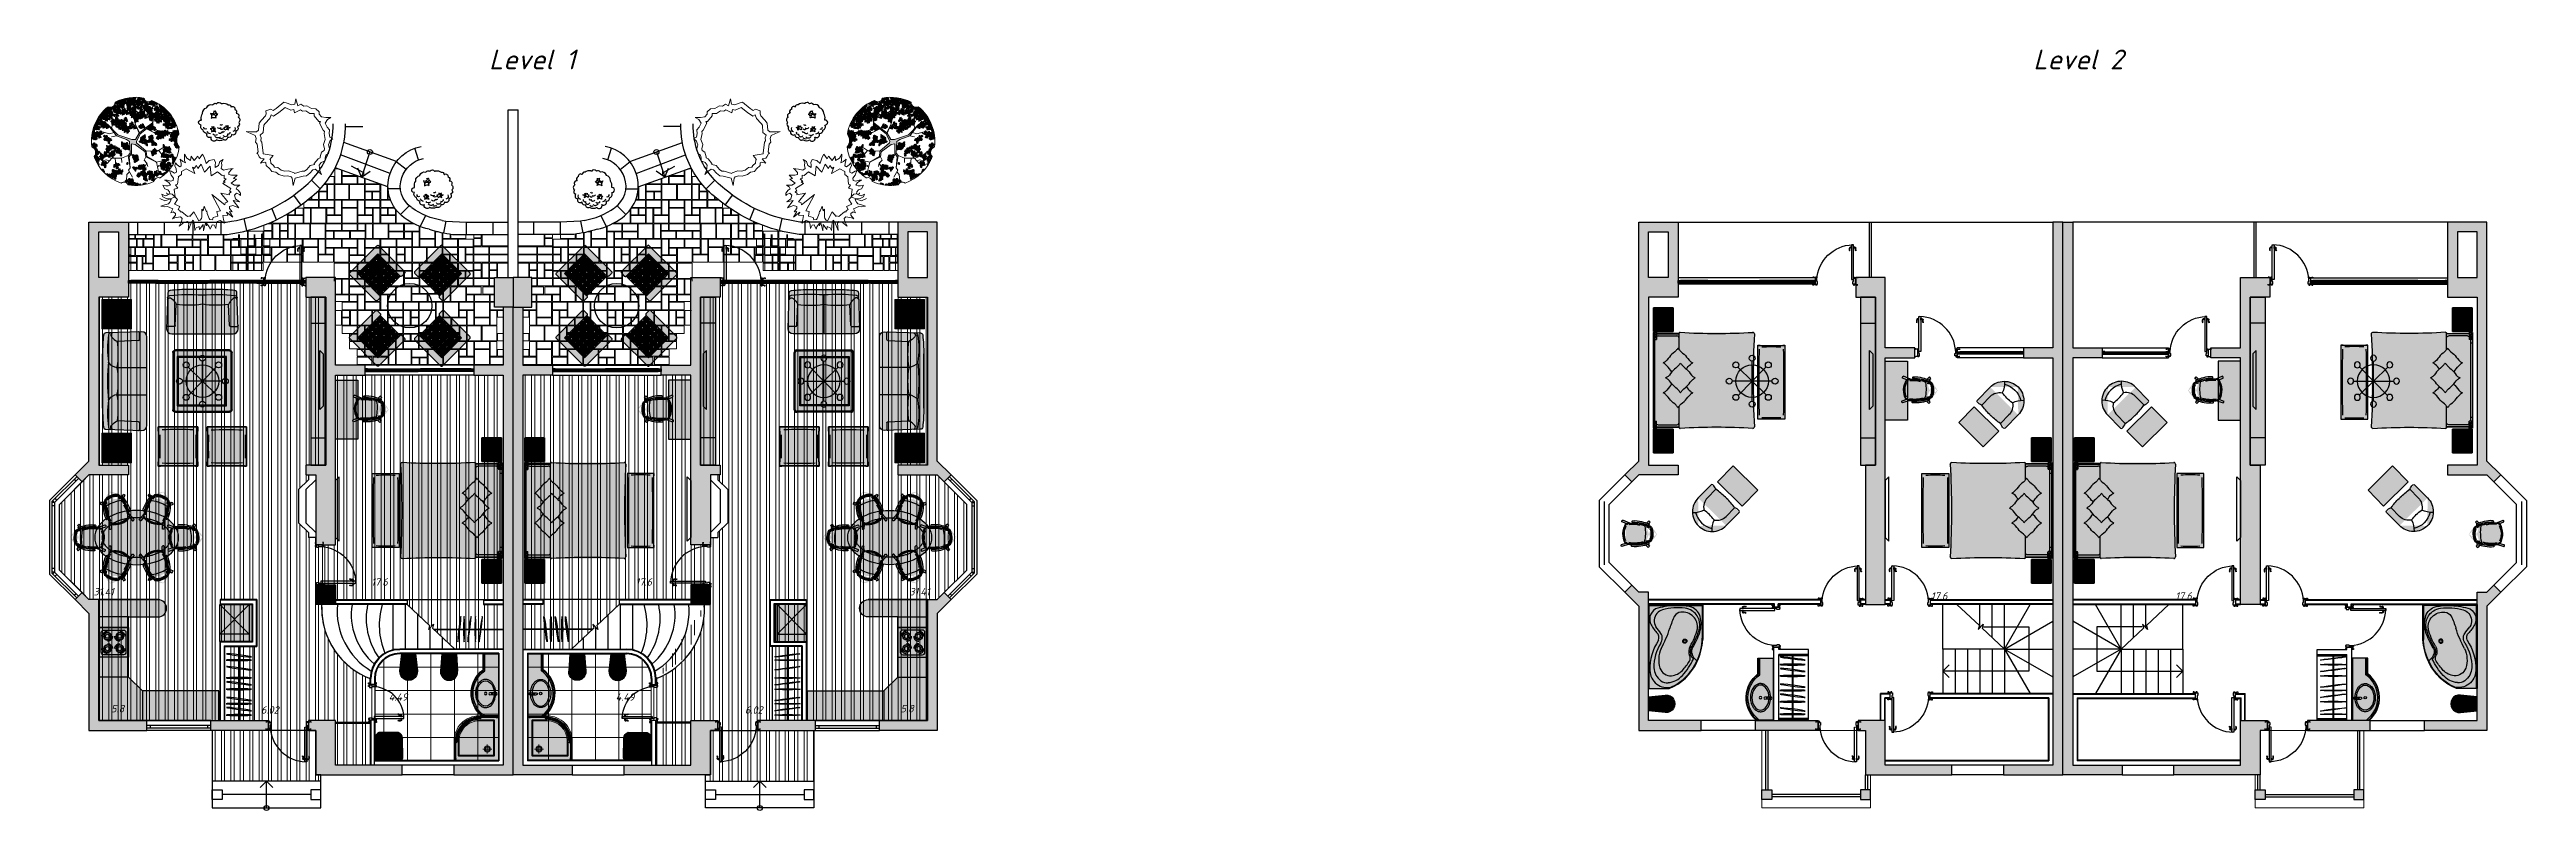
# Model space of a CAD drawing. Header units: millimetres. Extents: x 38613 to 88834, y 14193 to 29607.
import ezdxf

# ---------------------------------------------------------------- set-up
doc = ezdxf.new("R2010")
doc.units = ezdxf.units.MM
doc.linetypes.add('HIDDEN', pattern=[0.375, 0.25, -0.125])
for name, color, linetype in [('Area', 164, 'Continuous'), ('doors', 4, 'Continuous'), ('dwgmodels.com expl', 164, 'Continuous'), ('f con', 4, 'Continuous'), ('f1', 175, 'Continuous'), ('Furn', 34, 'Continuous'), ('furn hatch', 254, 'Continuous'), ('gypsum panel', 3, 'Continuous'), ('hatch wall', 8, 'Continuous'), ('light', 51, 'Continuous'), ('Sanitari', 144, 'Continuous'), ('wall', 5, 'Continuous'), ('zelen', 69, 'Continuous')]:
    doc.layers.add(name, color=color, linetype=linetype)
doc.layers.add('Floor', color=7, linetype='Continuous', lineweight=0, true_color=0xd6d6d6)
doc.styles.add('ISO', font='isocpeui.ttf')
pattern_1 = [(0, (-205114.3, 243792.84), (0, 476.25), []), (90, (-205114.3, 243792.84), (-476.25, 3e-14), [])]

msp = doc.modelspace()

# ---------------------------------------------------------------- texts
at = {"layer": 'Area', "style": 'ISO'}
for s, p in [('31.41', (39505, 18549)), ('17.6', (45137, 18747)), ('5.8', (39860, 16181)), ('6.02', (42901, 16154)), ('4.49', (45490, 16416))]:
    msp.add_text(s, height=150, rotation=360, dxfattribs=at).set_placement(p)
for s, p in [('17.6', (50495, 18747)), ('31.41', (56046, 18549)), ('17.6', (76760, 18463)), ('17.6', (81715, 18463)), ('4.49', (50092, 16416)), ('6.02', (52713, 16154)), ('5.8', (55869, 16181))]:
    msp.add_text(s, height=150, dxfattribs=at).set_placement(p)
at = {"layer": 'dwgmodels.com expl', "linetype": 'Continuous', "lineweight": 0, "style": 'ISO'}
for s, p in [('Level 1', (47524, 29207)), ('Level 2', (78835, 29207))]:
    msp.add_text(s, height=400, dxfattribs=at).set_placement(p)

# ---------------------------------------------------------------- blocks, each defined once
blk = doc.blocks.new('chair(top)')
h = blk.add_hatch(color=254)
edge = h.paths.add_edge_path()
edge.add_line((-269, 218), (-269, 221))
edge.add_ellipse((-265, 241), major_axis=(-14.2, 14.2), ratio=1, start_angle=74.4457, end_angle=123.5697, ccw=False)
edge.add_ellipse((-269, 240), major_axis=(11.2, 11.2), ratio=1, start_angle=64.6262, end_angle=169.5418, ccw=False)
edge.add_ellipse((-200, -331), major_axis=(-417, 417), ratio=1, start_angle=304.4125, end_angle=322.2953, ccw=False)
edge.add_ellipse((-755, -2650), major_axis=(-2103, 2103), ratio=1, start_angle=300.1015, end_angle=302.1137, ccw=False)
edge.add_line((10, 224), (54, 271))
edge.add_line((54, 271), (83, 244))
edge.add_line((83, 244), (54, 212))
edge.add_ellipse((-755, -2650), major_axis=(-2103, 2103), ratio=1, start_angle=299.0562, end_angle=299.2284, ccw=False)
edge.add_ellipse((53, 196), major_axis=(-11.8, 11.8), ratio=1, start_angle=163.7727, end_angle=280.1949, ccw=False)
edge.add_ellipse((57, 218), major_axis=(26.1, 26.1), ratio=1, start_angle=207.1729, end_angle=231.1979, ccw=False)
edge.add_ellipse((-218, -675), major_axis=(635, 635), ratio=1, start_angle=27.8989, end_angle=28.9134)
edge.add_line((30, 188), (28, 185))
edge.add_ellipse((-548, -2001), major_axis=(587, 2184), ratio=0.319702, start_angle=353.4975, end_angle=360.8664, ccw=False)
edge.add_ellipse((-168, -5), major_axis=(-226, 226), ratio=1, start_angle=199.8923, end_angle=253.3135, ccw=False)
edge.add_ellipse((-660, 1967), major_axis=(-708, 2147), ratio=0.319702, start_angle=179.1336, end_angle=186.5025, ccw=False)
edge.add_line((38, -183), (41, -186))
edge.add_ellipse((-256, 662), major_axis=(635, 635), ratio=1, start_angle=244.2923, end_angle=245.3069)
edge.add_ellipse((69, -215), major_axis=(-26.1, 26.1), ratio=1, start_angle=312.0078, end_angle=336.0329, ccw=False)
edge.add_ellipse((64, -193), major_axis=(-11.8, 11.8), ratio=1, start_angle=173.0109, end_angle=289.433, ccw=False)
edge.add_ellipse((-902, 2604), major_axis=(-2103, 2103), ratio=1, start_angle=153.9773, end_angle=154.1495, ccw=False)
edge.add_line((66, -209), (97, -239))
edge.add_line((97, -239), (69, -268))
edge.add_line((69, -268), (23, -223))
edge.add_ellipse((-902, 2604), major_axis=(-2103, 2103), ratio=1, start_angle=151.092, end_angle=153.1042, ccw=False)
edge.add_ellipse((-218, 319), major_axis=(-417, 417), ratio=1, start_angle=130.9105, end_angle=148.7932, ccw=False)
edge.add_ellipse((-255, -254), major_axis=(11.2, 11.2), ratio=1, start_angle=103.664, end_angle=208.5796, ccw=False)
edge.add_ellipse((-251, -255), major_axis=(-14.2, 14.2), ratio=1, start_angle=-30.3639, end_angle=18.76, ccw=False)
edge.add_line((-256, -236), (-256, -221))
edge.add_ellipse((-296, 195), major_axis=(-296, 296), ratio=1, start_angle=132.2876, end_angle=140.3823, ccw=False)
edge.add_line((-316, -223), (-460, -282))
edge.add_ellipse((-454, -258), major_axis=(-17.6, 17.6), ratio=1, start_angle=14.0892, end_angle=120.8769, ccw=False)
edge.add_line((-475, -245), (-393, -212))
edge.add_ellipse((-65, -2), major_axis=(276, 276), ratio=1, start_angle=136.6029, end_angle=167.5457, ccw=False)
edge.add_ellipse((-65, -2), major_axis=(-276, 276), ratio=1, start_angle=15.6601, end_angle=46.6029, ccw=False)
edge.add_line((-405, 189), (-488, 219))
edge.add_ellipse((-468, 232), major_axis=(17.6, 17.6), ratio=1, start_angle=62.3289, end_angle=169.1165, ccw=False)
edge.add_line((-475, 256), (-346, 211))
edge.add_ellipse((-272, -201), major_axis=(-296, 296), ratio=1, start_angle=314.5508, end_angle=325.2258, ccw=False)
edge = h.paths.add_edge_path(flags=16)
edge.add_ellipse((-226, 210), major_axis=(-24.1, 24.1), ratio=1, start_angle=211.2676, end_angle=251.1054)
edge.add_ellipse((-239, -673), major_axis=(635, 635), ratio=1, start_angle=395.1526, end_angle=402.1833, ccw=False)
edge.add_ellipse((-218, -675), major_axis=(-635, 635), ratio=1, start_angle=301.8269, end_angle=306.4869, ccw=False)
edge.add_line((-14, 199), (-22, 190))
edge.add_ellipse((-548, -2001), major_axis=(587, 2184), ratio=0.319702, start_angle=4.8029, end_angle=5.1228)
edge.add_ellipse((-66, 426), major_axis=(-169, 169), ratio=1, start_angle=128.6892, end_angle=144.6894, ccw=False)
edge.add_ellipse((-279, -824), major_axis=(-728, 728), ratio=1, start_angle=-55.4289, end_angle=-49.8157)
edge = h.paths.add_edge_path(flags=16)
edge.add_ellipse((-42, -429), major_axis=(-169, 169), ratio=1, start_angle=308.5164, end_angle=324.5166, ccw=False)
edge.add_ellipse((-660, 1967), major_axis=(-708, 2147), ratio=0.319702, start_angle=174.8772, end_angle=175.1971)
edge.add_line((-11, -191), (-3, -200))
edge.add_ellipse((-256, 662), major_axis=(-635, 635), ratio=1, start_angle=146.7189, end_angle=151.3789, ccw=False)
edge.add_ellipse((-276, 658), major_axis=(-635, 635), ratio=1, start_angle=141.0224, end_angle=148.0532, ccw=False)
edge.add_ellipse((-213, -222), major_axis=(24.1, 24.1), ratio=1, start_angle=292.1004, end_angle=331.8765)
edge.add_ellipse((-328, 822), major_axis=(-739, 739), ratio=1, start_angle=143.0833, end_angle=148.6141)
at = {"color": 0}
for p, q in [((-405, 189), (-488, 219)), ((-328, 205), (-475, 256)), ((-268, 200), (-269, 221)), ((-75, 185), (-24, 176)), ((-22, 190), (-14, 199)), ((10, 224), (54, 271)), ((28, 185), (30, 188)), ((83, 244), (54, 271)), ((54, 212), (83, 244)), ((-393, -212), (-475, -245)), ((-316, -223), (-460, -282)), ((-257, -214), (-256, -236)), ((-65, -189), (-14, -177)), ((-11, -191), (-3, -200)), ((23, -223), (69, -268)), ((38, -183), (41, -186)), ((66, -209), (97, -239)), ((97, -239), (69, -268)), ((107, -127), (122, -140))]:
    blk.add_line(p, q, dxfattribs=at)
for centre, major_axis, ratio, start_param, end_param in [((-468, 232), (-17.6, 17.6), 1, -0.482952, 1.380844), ((-65, -2), (-276, 276), 1, 0.27332, 0.813374), ((-65, -2), (-270, 270), 1, 0.28278, 0.813374), ((-70, -2), (-252, 252), 1, 0.372991, 0.813374), ((-284, -212), (-296, 296), 1, -0.823386, -0.494011), ((-279, -219), (-296, 296), 1, -0.823386, -0.494011), ((-411, 145), (-27.5, 27.5), 1, 4.438289, 5.206778), ((-272, -201), (-296, 296), 1, -0.793244, -0.606923), ((-229, -413), (-423, 423), 1, -1.076512, -0.602035), ((-269, 240), (11.2, 11.2), 1, 1.127939, 3.754534), ((-265, 241), (14.5, 14.5), 1, 2.877054, 3.880504), ((-200, -331), (-417, 417), 1, -0.970184, -0.658071), ((-212, -632), (-607, 607), 1, -1.109562, -0.715775), ((-206, 79), (-96.2, 96.2), 1, -0.631582, -0.306503), ((-257, 185), (26.7, 26.7), 1, 0.838348, 0.99622), ((-226, 757), (-379, 379), 1, 2.282435, 2.350301), ((-265, 222), (0.224, 0.224), 1, 1.869144, 3.536356), ((-219, 635), (295, 295), 1, 3.815218, 3.902832), ((-263, -765), (-682, 682), 1, -1.033988, -0.785615), ((-247, -71), (-208, 208), 1, -0.794489, -0.741481), ((-205, -227), (-319, 319), 1, -0.807668, -0.699259), ((-229, 181), (-28, 28), 1, -1.350671, -0.793924), ((-229, 213), (-3.69, 3.69), 1, -1.302836, -0.766824), ((-228, 215), (-1.72, 1.72), 1, 3.023895, 4.836821), ((-224, 187), (-22, 22), 1, 4.243185, 4.971127), ((-226, 210), (-24.1, 24.1), 1, 3.538484, 4.382616), ((-239, -673), (635, 635), 1, 0.613528, 0.736238), ((-279, -824), (-728, 728), 1, -0.984253, -0.869679), ((-66, 426), (-169, 169), 1, 2.24605, 2.525306), ((-755, -2650), (2103, 2103), 1, 0.507127, 0.56049), ((-218, -675), (-635, 635), 1, -1.084869, -0.93398), ((-19, 32), (-103, 103), 1, -1.043338, -0.677771), ((-12, 168), (10.4, 10.4), 1, 1.80184, 3.186732), ((-548, -2001), (587, 2184), 0.319702, -0.11349, 0.089409), ((-26, 43), (-93.6, 93.6), 1, -1.108818, -0.801943), ((-651, -9), (460, 460), 1, 5.511994, 5.756436), ((3, 23), (88.1, 88.1), 1, 0.29165, 0.716974), ((-37, -39), (-152, 152), 1, -1.465989, -1.033871), ((-22, -8), (131, 131), 1, 0.071037, 0.570695), ((57, 218), (-26.1, 26.1), 1, 2.069394, 2.464369), ((53, 196), (-11.8, 11.8), 1, 2.858374, 4.890323), ((79, 153), (22.1, 22.1), 1, 3.910415, 4.562668), ((-153, -4), (187, 187), 1, 5.525763, 5.940487), ((-153, -4), (187, 187), 1, 5.111038, 5.525763), ((-187, -5), (-222, 222), 1, 3.952805, 4.362277), ((127, 121), (20.7, 20.7), 1, 1.244159, 1.942154), ((-176, -4), (-218, 218), 1, 3.952789, 4.387585), ((-187, -6), (222, 222), 1, 5.118452, 5.527924), ((-176, -6), (-218, 218), 1, 3.522348, 3.957144), ((-168, -5), (-226, 226), 1, 3.488778, 4.421154), ((-454, -258), (-17.6, 17.6), 1, 0.245903, 2.109699), ((-65, -2), (-276, 276), 1, 0.813374, 1.353428), ((-65, -2), (-270, 270), 1, 0.813374, 1.343968), ((-70, -2), (-252, 252), 1, 0.813374, 1.253756), ((-296, 195), (-296, 296), 1, 2.120759, 2.450133), ((-402, -168), (27.5, 27.5), 1, 4.273951, 5.04244), ((-291, 203), (-296, 296), 1, 2.120759, 2.450133), ((-256, 306), (-357, 357), 1, 2.21239, 2.633479), ((-255, -254), (11.2, 11.2), 1, 1.013806, 3.640401), ((-251, -255), (-14.5, 14.5), 1, -0.68296, 0.32049), ((-218, 319), (-417, 417), 1, 2.284818, 2.596932), ((-247, 619), (-607, 607), 1, 2.342523, 2.73631), ((-201, -90), (96.2, 96.2), 1, 3.504046, 3.829125), ((-183, -646), (-295, 295), 1, -0.705288, -0.617674), ((-252, -237), (0.224, 0.224), 1, 1.231984, 2.899196), ((-247, -200), (-26.7, 26.7), 1, 2.201324, 2.359196), ((-306, 749), (-682, 682), 1, 2.412362, 2.660736), ((-183, -768), (-379, 379), 1, -0.723553, -0.655687), ((-250, 57), (-208, 208), 1, 2.368228, 2.421237), ((-217, 215), (-319, 319), 1, 2.326006, 2.434415), ((-217, -225), (3.69, 3.69), 1, 3.964367, 4.50038), ((-219, -193), (28, 28), 1, 3.991468, 4.548214), ((-215, -228), (1.72, 1.72), 1, 4.643908, 6.456834), ((-213, -200), (22, 22), 1, 4.509602, 5.237544), ((-213, -222), (24.1, 24.1), 1, 5.098113, 5.942245), ((-276, 658), (635, 635), 1, 4.032102, 4.154812), ((-325, 807), (-728, 728), 1, 2.496426, 2.611), ((-42, -429), (-169, 169), 1, -0.898559, -0.619303), ((-902, 2604), (-2103, 2103), 1, 2.637054, 2.690417), ((-256, 662), (635, 635), 1, 4.131524, 4.282413), ((-18, -33), (-103, 103), 1, 2.304518, 2.670086), ((-2, -168), (-10.4, 10.4), 1, 0.010812, 1.395703), ((-24, -45), (93.6, 93.6), 1, 3.999486, 4.306361), ((-650, -27), (-460, 460), 1, 3.724293, 3.968735), ((5, -22), (-88.1, 88.1), 1, 2.480569, 2.905894), ((-39, 37), (152, 152), 1, 4.231415, 4.663533), ((-22, 7), (-131, 131), 1, 2.626849, 3.126506), ((69, -215), (-26.1, 26.1), 1, -0.837622, -0.442647), ((64, -193), (11.8, 11.8), 1, 4.590406, 6.622355), ((88, -148), (22.1, 22.1), 1, 0.205672, 0.857925)]:
    blk.add_ellipse(centre, major_axis=major_axis, ratio=ratio, start_param=start_param, end_param=end_param, dxfattribs=at)
at = {"color": 0, "extrusion": (0, 0, -1)}
blk.add_ellipse((-660, 1967), major_axis=(-708, 2147), ratio=0.319702, start_param=3.028102, end_param=3.231002, dxfattribs=at)
blk = doc.blocks.new('bed (plan)')
at = {"layer": 'furn hatch', "linetype": 'ByBlock'}
h = blk.add_hatch(color=256, dxfattribs=at)
edge = h.paths.add_edge_path()
edge.add_ellipse((1258.7, -129.1), major_axis=(822.9, 822.9), ratio=1, start_angle=131.3482, end_angle=138.5917, ccw=False)
edge.add_ellipse((95.4, -54.9), major_axis=(-1.41, 1.41), ratio=1, start_angle=221.3482, end_angle=315)
edge.add_line((95.4, -52.9), (95, -52.9))
edge.add_line((95, -52.9), (95, -7.1))
edge.add_line((95, -7.1), (95.8, -7.1))
edge.add_line((95.8, -7.1), (95.8, -7))
edge.add_line((95.8, -7), (97, -7))
edge.add_line((97, -7), (97, 0))
edge.add_line((97, 0), (-97, 0))
edge.add_line((-97, 0), (-97, -7))
edge.add_line((-97, -7), (-95.8, -7))
edge.add_line((-95.8, -7), (-95.8, -7.1))
edge.add_line((-95.8, -7.1), (-95, -7.1))
edge.add_line((-95, -7.1), (-95, -52.9))
edge.add_line((-95, -52.9), (-95.4, -52.9))
edge.add_ellipse((-95.4, -54.9), major_axis=(-1.41, 1.41), ratio=1, start_angle=-45, end_angle=48.6518)
edge.add_ellipse((-1258.8, -129.1), major_axis=(-822.9, 822.9), ratio=1, start_angle=221.4083, end_angle=228.6518, ccw=False)
edge.add_ellipse((-94.3, -202.2), major_axis=(-2.12, 2.12), ratio=1, start_angle=41.4083, end_angle=137.703)
edge.add_ellipse((0, -2305.4), major_axis=(0, 2102.5), ratio=0.949571, start_angle=-2.703, end_angle=2.703, ccw=False)
edge.add_ellipse((94.3, -202.2), major_axis=(2.12, 2.12), ratio=1, start_angle=222.297, end_angle=318.5917)
at = {"color": 0}
for p, q in [((-97, 0), (-97, -7)), ((-94.2, -7), (-94.2, -52.9))]:
    blk.add_line(p, q, dxfattribs=at)
at = {"color": 0, "linetype": 'ByBlock'}
for p, q in [((-83, 0), (-83, -7)), ((-75, 0), (-75, -3.2)), ((75, 0), (75, -3.2)), ((83, 0), (83, -7)), ((97, 0), (97, -7)), ((-95.8, -7.1), (-84.2, -7.1)), ((-90, -10.4), (-90, -47.9)), ((-84.2, -7.1), (-84.2, -7)), ((-77, -3.2), (-77, -3.6)), ((77, -3.2), (77, -3.6)), ((84.2, -7.1), (84.2, -7)), ((95.8, -7.1), (84.2, -7.1)), ((90, -10.4), (90, -47.9)), ((94.2, -7), (94.2, -52.9)), ((95.8, -7.1), (95.8, -7)), ((-95.4, -52.9), (-52, -52.9)), ((62, -52.9), (95.4, -52.9))]:
    blk.add_line(p, q, dxfattribs=at)
for points in [[(97, 0), (-97, 0)], [(-97, -7), (-83, -7)], [(-95, -7), (-95, -52.9)], [(-83, -3.2), (83, -3.2)], [(-77, -3.6), (77, -3.6)], [(97, -7), (83, -7)], [(95, -52.9), (95, -7)]]:
    blk.add_lwpolyline(points, dxfattribs=at)
for centre, radius in [((-90, 0), 6.3), ((-90, 0), 6), ((-90, 0), 4.5), ((-90, 0), 3.16), ((-90, 0), 2.84), ((90, 0), 6.3), ((90, 0), 6), ((90, 0), 4.5), ((90, 0), 3.16), ((90, 0), 2.84)]:
    blk.add_arc(centre, radius, 180, 0, dxfattribs=at)
for centre, major_axis, ratio, start_param, end_param in [((-85, -10.4), (3.54, 3.54), 1, 1.608432, 2.356194), ((-85, -47.9), (-3.54, 3.54), 1, 0.785398, 2.356194), ((85, -47.9), (3.54, 3.54), 1, 3.926991, 5.497787), ((85, -10.4), (-3.54, 3.54), 1, 3.926991, 4.674753), ((-95.4, -54.9), (-1.41, 1.41), 1, -0.785398, 0.849134), ((-1258.8, -129.1), (-822.9, 822.9), 1, 3.864304, 3.990727), ((1258.7, -129.1), (822.9, 822.9), 1, 2.292458, 2.418882), ((95.4, -54.9), (-1.41, 1.41), 1, 3.863255, 5.497787), ((95.4, -54.9), (-1.41, 1.41), 1, 3.863255, 5.497787), ((-94.3, -202.2), (-2.12, 2.12), 1, 0.722711, 2.40337), ((0, -2305.4), (0, 2102.5), 0.949571, -0.047175, 0.047175), ((94.3, -202.2), (2.12, 2.12), 1, 3.879815, 5.560474)]:
    blk.add_ellipse(centre, major_axis=major_axis, ratio=ratio, start_param=start_param, end_param=end_param, dxfattribs=at)
for points, knots in [([(-55.3, -50.4), (-53.6, -49.1), (-47.8, -44.9), (-41.1, -34.3), (-29.8, -28.3), (-26.3, -22.1), (-25.3, -20.4)], [0, 0, 0, 0, 63.400478, 212.503081, 369.080424, 426.268982, 426.268982, 426.268982, 426.268982]), ([(-7.5, -38.3), (-8.4, -37.3), (-12.9, -32.5), (-20.8, -28.3), (-24.4, -22.1), (-25.3, -20.4)], [172.094326, 172.094326, 172.094326, 172.094326, 212.503081, 369.080424, 426.268982, 426.268982, 426.268982, 426.268982]), ([(-25, -55.4), (-23.3, -54.1), (-17.5, -49.9), (-10.8, -39.3), (0.5, -33.3), (4, -27.1), (5, -25.4)], [0, 0, 0, 0, 63.400478, 212.503081, 369.080424, 426.268982, 426.268982, 426.268982, 426.268982]), ([(35, -55.4), (33.3, -54.1), (27.5, -49.9), (20.8, -39.3), (9.5, -33.3), (6, -27.1), (5, -25.4)], [0, 0, 0, 0, 63.400478, 212.503081, 369.080424, 426.268982, 426.268982, 426.268982, 426.268982]), ([(17.5, -38.3), (18.4, -37.3), (22.9, -32.5), (30.8, -28.3), (34.4, -22.1), (35.3, -20.4)], [172.094326, 172.094326, 172.094326, 172.094326, 212.503081, 369.080424, 426.268982, 426.268982, 426.268982, 426.268982]), ([(65.3, -50.4), (63.6, -49.1), (57.8, -44.9), (51.1, -34.3), (39.8, -28.3), (36.3, -22.1), (35.3, -20.4)], [0, 0, 0, 0, 63.400478, 212.503081, 369.080424, 426.268982, 426.268982, 426.268982, 426.268982]), ([(-55.3, -50.4), (-53.6, -51.6), (-47.8, -55.9), (-41.1, -66.5), (-29.8, -72.4), (-26.3, -78.7), (-25.3, -80.3)], [0, 0, 0, 0, 63.400478, 212.503081, 369.080424, 426.268982, 426.268982, 426.268982, 426.268982]), ([(-12.8, -67.4), (-16.1, -70), (-21.3, -73.4), (-24.4, -78.7), (-25.3, -80.3)], [244.58101, 244.58101, 244.58101, 244.58101, 369.080424, 426.268982, 426.268982, 426.268982, 426.268982]), ([(-25, -55.4), (-23.3, -56.6), (-17.5, -60.9), (-10.8, -71.5), (0.5, -77.4), (4, -83.7), (5, -85.3)], [0, 0, 0, 0, 63.400478, 212.503081, 369.080424, 426.268982, 426.268982, 426.268982, 426.268982]), ([(35, -55.4), (33.3, -56.6), (27.5, -60.9), (20.8, -71.5), (9.5, -77.4), (6, -83.7), (5, -85.3)], [0, 0, 0, 0, 63.400478, 212.503081, 369.080424, 426.268982, 426.268982, 426.268982, 426.268982]), ([(22.8, -67.4), (26.1, -70), (31.3, -73.4), (34.4, -78.7), (35.3, -80.3)], [244.58101, 244.58101, 244.58101, 244.58101, 369.080424, 426.268982, 426.268982, 426.268982, 426.268982]), ([(65.3, -50.4), (63.6, -51.6), (57.8, -55.9), (51.1, -66.5), (39.8, -72.4), (36.3, -78.7), (35.3, -80.3)], [0, 0, 0, 0, 63.400478, 212.503081, 369.080424, 426.268982, 426.268982, 426.268982, 426.268982])]:
    blk.add_open_spline(points, degree=3, knots=knots, dxfattribs=at)
at = {"layer": 'Furn', "color": 34}
blk.add_line((-95.8, -7.1), (-95.8, -7), dxfattribs=at)
blk = doc.blocks.new('Z_12')
for p, q in [((166, 184), (97, 174)), ((199, 164), (101, 221)), ((132, 181), (111, 148)), ((-112, -113), (-139, -70)), ((-125, -87), (-114, -51)), ((159, -137), (127, -123)), ((164, -150), (145, -94)), ((155, -113), (189, -80))]:
    blk.add_line(p, q)
blk.add_lwpolyline([(-13, 409), (-23, 412, 0.233912), (-139, 385, 0.503334), (-197, 338), (-202, 341, 0.669178), (-276, 291), (-283, 288, 0.501791), (-301, 211), (-311, 211, 0.669753), (-344, 131), (-349, 127, 0.506877), (-354, 27), (-362, 14, 0.50807), (-329, -60), (-331, -63, 0.604429), (-291, -150), (-293, -160, 0.721665), (-205, -217), (-205, -227, 0.571157), (-131, -270), (-131, -273, 0.58413), (-42, -323), (-37, -327, 0.29945), (95, -327), (98, -330, 0.881287), (202, -270), (207, -273, 0.773911), (288, -200), (293, -200, 0.41034), (364, -130), (372, -126, 0.446165), (405, -26), (410, -26, 1.078884), (402, 74), (405, 94, 0.178022), (379, 204), (379, 211, 0.336876), (296, 321), (293, 328, 0.401413), (174, 385), (169, 391, 0.392042), (92, 405), (87, 411, 0.518997), (-4, 408)], format="xyb", close=True)
for centre, radius, start, end in [((-3, 280), 120, 307.2011, 352.3009), ((66, 140), 44.2, 329.9007, 85.4842), ((148, 28), 100, 56.3805, 116.0143), ((134, 269), 19.3, 196.6364, 343.3636), ((193, 244), 45.3, 154.7784, 305.3166), ((286, 147), 89.8, 137.6158, 203.209), ((-227, -104), 55.9, 151.0951, 264.9167), ((-166, -52), 28.8, 239.3789, 31.1177), ((-179, -113), 36.4, 326.9926, 92.917), ((-145, -180), 32.7, 160.7898, 297.9907), ((-111, -153), 42.7, 37.7844, 152.7504), ((-116, -19), 31.4, 215.1672, 317.0471), ((-83, -216), 47.2, 171.6823, 330.9212), ((-64, -48), 30.2, 166.1806, 284.8346), ((-261, -20), 213, 329.9502, 344.4972), ((-36, -151), 22.6, 184.6947, 318.1365), ((3, -241), 62.2, 220.7316, 293.3103), ((-11, -82), 36.3, 210.0333, 316.9232), ((0, 0), 31.5, 206.6201, 310.304), ((23, -157), 43.1, 192.6971, 322.8693), ((34, -47), 50.3, 227.4798, 327.3238), ((66, -222), 67, 223.9191, 330.2475), ((118, -176), 60.6, 229.5022, 327.1741), ((82, -127), 44.6, 305.7896, 42.2257), ((154, -232), 82.5, 56.8511, 123.1489), ((123, -68), 29.6, 255.9127, 21.7324), ((171, -52), 21.4, 193.1088, 346.8912), ((212, -77), 28.4, 136.4013, 289.6309), ((232, -142), 39.3, 104.3993, 213.1112), ((217, -139), 66.8, 273.7672, 345.2386), ((317, -76), 35.9, 238.8912, 14.5226)]:
    blk.add_arc(centre, radius, start, end)
blk = doc.blocks.new('7897')
at = {"layer": 'zelen', "linetype": 'Continuous', "lineweight": 13}
blk.add_hatch(color=256, dxfattribs=at).paths.add_polyline_path([(35, 7), (35, -189), (83, -253), (62, -478), (106, -230), (237, -280), (107, -224), (64, -178), (78, 60), (137, 98), (340, 170), (515, 398), (316, 189), (32, 95), (-46, 98), (-118, 226), (-39, 413), (-123, 234), (-263, 342), (-389, 433), (-407, 591), (-397, 414), (-275, 320), (-416, 240), (-267, 313), (-137, 213), (-64, 58), (-67, 28), (-263, -138), (-273, -250), (-469, -360), (-255, -253), (-241, -151), (-35, -7)])
at = {"layer": 'zelen', "lineweight": 13}
blk.add_hatch(color=256, dxfattribs=at).paths.add_polyline_path([(-263, -138), (-513, -125), (-263, -142)])
for p, q in [((-488, 571), (-627, 569)), ((-407, 591), (-513, 697)), ((-437, 620), (-488, 571)), ((-407, 591), (-371, 691)), ((-407, 591), (-397, 414)), ((-389, 433), (-407, 591)), ((-371, 691), (-393, 775)), ((-173, 703), (-154, 814)), ((-39, 413), (-173, 703)), ((-136, 622), (-56, 672)), ((-56, 672), (-34, 769)), ((-39, 413), (5, 599)), ((5, 599), (120, 791)), ((5, 599), (106, 624)), ((62, 695), (186, 697)), ((186, 697), (287, 772)), ((409, 468), (451, 563)), ((451, 563), (437, 680)), ((451, 563), (552, 613)), ((-695, 242), (-806, 241)), ((-581, 241), (-706, 172)), ((-644, 206), (-695, 242)), ((-416, 240), (-581, 241)), ((-416, 240), (-275, 320)), ((-267, 313), (-416, 240)), ((-397, 414), (-275, 320)), ((-263, 342), (-389, 433)), ((-267, 313), (-137, 213)), ((-123, 234), (-263, 342)), ((-67, 28), (-263, -138)), ((-137, 213), (-64, 58)), ((-123, 234), (-39, 413)), ((-39, 413), (-118, 226)), ((-46, 98), (-118, 226)), ((-64, 58), (-67, 28)), ((32, 95), (-46, 98)), ((-35, -7), (35, 7)), ((316, 189), (32, 95)), ((35, 7), (35, -189)), ((64, -178), (78, 60)), ((78, 60), (137, 98)), ((137, 98), (340, 170)), ((515, 398), (316, 189)), ((340, 170), (515, 398)), ((340, 170), (440, 151)), ((393, 238), (485, 215)), ((442, 322), (409, 468)), ((485, 215), (680, 265)), ((515, 398), (624, 471)), ((582, 240), (710, 167)), ((-625, -139), (-767, -100)), ((-580, -200), (-711, -209)), ((-550, -341), (-655, -383)), ((-580, -200), (-625, -139)), ((-513, -125), (-597, -72)), ((-513, -125), (-580, -200)), ((-469, -360), (-550, -341)), ((-513, -125), (-263, -142)), ((-263, -138), (-513, -125)), ((-469, -360), (-513, -548)), ((-273, -250), (-469, -360)), ((-469, -360), (-255, -253)), ((-277, -380), (-292, -450)), ((-218, -321), (-277, -380)), ((-277, -380), (-171, -567)), ((-263, -138), (-273, -250)), ((-255, -253), (-241, -151)), ((-255, -253), (-218, -321)), ((-241, -151), (-35, -7)), ((35, -189), (83, -253)), ((62, -478), (106, -230)), ((83, -253), (62, -478)), ((62, -478), (97, -521)), ((107, -224), (64, -178)), ((237, -280), (106, -230)), ((107, -224), (237, -280)), ((237, -280), (234, -370)), ((237, -280), (437, -280)), ((368, -280), (353, -425)), ((353, -425), (392, -476)), ((437, -280), (509, -261)), ((437, -280), (533, -390)), ((485, -335), (548, -313)), ((548, -313), (634, -344)), ((-207, -504), (-259, -607)), ((97, -521), (18, -668)), ((76, -561), (129, -609)), ((129, -609), (139, -730))]:
    blk.add_line(p, q, dxfattribs=at)
at = {"layer": 'zelen', "color": 22, "lineweight": 5}
blk.add_line((-581, 241), (-631, 279), dxfattribs=at)
at = {"layer": 'zelen', "lineweight": 5}
for centre in [(-803, 505), (-793, 523), (-788, 510), (-786, 536), (-779, 526), (-776, 550), (-776, 508), (-768, 518), (-766, 537), (-761, 546), (-753, 521), (-647, 698), (-639, 665), (-639, 525), (-637, 648), (-635, 540), (-633, 710), (-631, 693), (-626, 677), (-623, 659), (-623, 520), (-620, 722), (-619, 661), (-619, 641), (-617, 705), (-615, 520), (-613, 686), (-605, 703), (-605, 674), (-603, 656), (-601, 532), (-599, 515), (-591, 716), (-592, 685), (-589, 698), (-589, 668), (-585, 650), (-585, 527), (-581, 509), (-577, 658), (-575, 710), (-571, 692), (-563, 643), (-563, 503), (-562, 670), (-560, 653), (-559, 697), (-549, 682), (-546, 665), (-545, 709), (-543, 692), (-542, 647), (-525, 685), (-522, 673), (-507, 685), (-505, 668), (-505, 658), (-495, 643), (-491, 670), (-489, 653), (-486, 819), (-471, 646), (-469, 814), (-462, 833), (-453, 646), (-451, 628), (-440, 783), (-439, 822), (-435, 840), (-431, 805), (-422, 852), (-422, 777), (-422, 790), (-420, 821), (-408, 838), (-407, 790), (-404, 779), (-402, 860), (-398, 809), (-388, 831), (-383, 847), (-379, 816), (-380, 803), (-377, 869), (-365, 816), (-363, 867), (-361, 844), (-362, 805), (-355, 815), (-346, 837), (-342, 855), (-337, 822), (-337, 809), (-322, 822), (-273, 545), (-259, 557), (-257, 540), (-256, 584), (-246, 569), (-243, 552), (-242, 596), (-240, 579), (-239, 533), (-229, 608), (-226, 590), (-222, 572), (-219, 560), (-204, 572), (-202, 555), (-198, 784), (-191, 583), (-188, 566), (-184, 796), (-182, 779), (-181, 823), (-179, 707), (-171, 808), (-168, 790), (-165, 818), (-165, 720), (-164, 772), (-163, 702), (-162, 746), (-152, 731), (-149, 714), (-147, 758), (-147, 811), (-145, 741), (-145, 696), (-144, 799), (-129, 811), (-127, 793), (-127, 735), (-124, 722), (-121, 738), (-110, 734), (-108, 717), (-106, 750), (-104, 733), (-103, 777), (-93, 762), (-90, 745), (-89, 789), (-87, 772), (-86, 727), (-70, 587), (-69, 766), (-66, 753), (-57, 598), (-54, 581), (-51, 765), (-49, 748), (-39, 588), (-37, 790), (-25, 600), (-23, 803), (-23, 583), (-21, 785), (-20, 829), (-12, 612), (-10, 814), (-9, 594), (-7, 797), (-5, 576), (-4, 824), (-3, 779), (13, 571), (15, 818), (15, 553), (18, 805), (26, 582), (29, 565), (32, 817), (33, 547), (34, 800), (99, 620), (114, 632), (116, 615), (117, 659), (127, 644), (130, 627), (131, 671), (133, 654), (134, 608), (151, 647), (151, 672), (154, 635), (165, 684), (167, 667), (169, 711), (168, 647), (170, 630), (179, 696), (182, 678), (183, 723), (185, 706), (186, 660), (185, 613), (199, 625), (202, 607), (203, 699), (203, 651), (206, 687), (213, 636), (216, 619), (217, 663), (219, 646), (220, 601), (220, 699), (222, 681), (237, 640), (240, 627), (254, 639), (256, 622), (301, 578), (315, 591), (317, 573), (318, 617), (328, 602), (331, 585), (332, 629), (334, 612), (335, 567), (353, 606), (356, 593), (370, 605), (372, 588), (643, 502), (657, 514), (659, 497), (-849, 414), (-839, 423), (-835, 408), (-829, 436), (-825, 453), (-825, 421), (-815, 437), (-814, 411), (-813, 93), (-812, 138), (-811, 265), (-811, 424), (-811, 207), (-810, 121), (-809, 75), (-808, 248), (-806, 77), (-804, 230), (-796, 220), (-794, 202), (-792, 114), (-792, 89), (-790, 72), (-788, 116), (-789, 102), (-783, 231), (-780, 214), (-779, 101), (-776, 196), (-776, 162), (-776, 83), (-774, 128), (-774, 114), (-772, 111), (-772, 97), (-771, 65), (-768, 494), (-765, 191), (-762, 174), (-758, 155), (-754, 104), (-751, 92), (-745, 399), (-743, 382), (-742, 425), (-737, 104), (-736, 328), (-735, 86), (-732, 410), (-729, 393), (-728, 438), (-726, 420), (-725, 375), (-722, 340), (-720, 323), (-718, 367), (-708, 352), (-708, 414), (-705, 335), (-704, 401), (-704, 379), (-702, 362), (-701, 316), (-690, 413), (-688, 396), (-684, 355), (-682, 381), (-681, 343), (-668, 393), (-666, 376), (-667, 355), (-665, 420), (-665, 338), (-655, 405), (-652, 388), (-649, 415), (-648, 370), (-631, 409), (-627, 396), (-613, 408), (-611, 391), (-554, 489), (-459, 296), (-445, 308), (-443, 291), (-442, 334), (-432, 319), (-429, 302), (-428, 347), (-426, 329), (-425, 284), (-410, 352), (-408, 323), (-404, 310), (-395, 364), (-393, 347), (-392, 391), (-390, 323), (-388, 305), (-382, 376), (-379, 359), (-378, 403), (-378, 300), (-376, 386), (-375, 341), (-364, 312), (-362, 295), (-360, 339), (-358, 380), (-355, 367), (-350, 324), (-347, 306), (-346, 351), (-344, 334), (-343, 288), (-341, 379), (-338, 362), (-326, 327), (-323, 315), (-309, 327), (-307, 309), (-50, 329), (-36, 341), (-34, 324), (-32, 368), (-23, 353), (-20, 335), (-18, 380), (-16, 363), (-15, 317), (-4, 396), (2, 356), (5, 343), (11, 408), (13, 391), (14, 435), (19, 356), (21, 338), (24, 420), (27, 403), (28, 447), (30, 430), (31, 385), (35, 329), (48, 423), (49, 341), (51, 411), (51, 324), (52, 368), (62, 353), (66, 423), (65, 335), (67, 380), (68, 406), (69, 363), (69, 317), (87, 356), (90, 343), (104, 356), (145, 262), (152, 311), (159, 274), (161, 257), (166, 323), (168, 306), (172, 286), (175, 351), (175, 268), (179, 335), (179, 250), (182, 298), (182, 317), (186, 299), (189, 363), (191, 346), (196, 310), (198, 293), (202, 375), (205, 357), (209, 322), (209, 339), (212, 305), (216, 286), (223, 318), (238, 330), (240, 313), (251, 342), (254, 325), (258, 307), (507, 341), (521, 353), (523, 336), (524, 380), (534, 365), (537, 347), (539, 392), (541, 375), (541, 329), (547, 406), (559, 368), (561, 418), (562, 356), (563, 401), (564, 444), (574, 429), (576, 368), (577, 412), (578, 457), (578, 350), (577, 346), (580, 439), (581, 394), (591, 358), (593, 341), (595, 385), (598, 433), (602, 420), (605, 370), (608, 353), (609, 397), (611, 380), (612, 335), (616, 432), (618, 415), (626, 463), (628, 216), (629, 373), (632, 361), (635, 406), (640, 475), (642, 458), (642, 228), (644, 211), (645, 255), (646, 373), (649, 418), (648, 356), (651, 401), (653, 487), (652, 444), (655, 240), (656, 470), (658, 222), (658, 145), (660, 452), (659, 267), (662, 429), (661, 250), (662, 204), (665, 412), (666, 457), (668, 439), (669, 394), (673, 157), (675, 140), (676, 184), (678, 490), (680, 243), (681, 478), (683, 231), (686, 169), (687, 433), (689, 152), (690, 420), (690, 196), (692, 179), (693, 134), (695, 490), (697, 473), (697, 243), (699, 226), (704, 432), (704, 206), (706, 415), (710, 173), (713, 160), (718, 218), (720, 201), (722, 245), (727, 172), (729, 155), (731, 230), (734, 213), (736, 257), (738, 240), (756, 234), (759, 221), (773, 233), (-689, -224), (-675, -211), (-673, -229), (-662, -200), (-659, -217), (-655, -235), (-655, -252), (-652, -259), (-642, -208), (-641, -240), (-639, -257), (-628, -196), (-628, -228), (-626, -213), (-625, -245), (-621, -264), (-615, -184), (-612, -201), (-608, -219), (-606, -240), (-592, -228), (-590, -245), (-579, -216), (-576, -234), (-571, -252), (277, -418), (291, -406), (293, -423), (295, -146), (299, -156), (304, -394), (306, -169), (307, -411), (307, -480), (311, -430), (314, -444), (318, -143), (320, -161), (321, -468), (323, -405), (323, -485), (328, -432), (330, -149), (330, -449), (334, -169), (334, -456), (337, -393), (337, -473), (339, -410), (341, -420), (341, -492), (344, -153), (344, -437), (348, -455), (351, -382), (354, -399), (358, -417), (358, -441), (372, -429), (374, -446), (385, -417), (388, -434), (392, -452), (616, -509), (-687, -548), (-674, -560), (-672, -545), (-662, -573), (-648, -585), (-636, -598), (-632, -582), (-624, -608), (-619, -592), (-611, -605), (-609, -618), (-374, -669), (-371, -656), (-369, -639), (-253, -798), (-240, -791), (-234, -803), (-224, -792), (-219, -622), (-217, -808), (-209, -799), (-205, -610), (-203, -627), (-200, -811), (-189, -616), (-184, -609), (-185, -634), (-183, -569), (-180, -586), (-170, -597), (-168, -614), (-166, -574), (-162, -592), (-147, -817), (-138, -808), (-130, -820), (-112, -822), (377, -631), (391, -619), (393, -637), (407, -625), (409, -660), (411, -643), (411, -677), (422, -648), (425, -604), (425, -665), (427, -621), (429, -684), (432, -648), (438, -592), (441, -609), (445, -628), (446, -636), (449, -653), (453, -632), (460, -624), (463, -641), (467, -620), (467, -660), (469, -637), (480, -608), (483, -625), (487, -644), (502, -637), (514, -610), (515, -625), (527, -601), (526, -617), (537, -607), (593, -552), (603, -525), (607, -540), (619, -525), (632, -511)]:
    blk.add_circle(centre, 7.74, dxfattribs=at)
at = {"layer": 'zelen', "color": 86, "lineweight": 5, "true_color": 0x228a00}
for centre in [(-766, 566), (-756, 505), (-754, 582), (-741, 500), (-740, 598), (-735, 582), (-727, 611), (-725, 496), (-724, 528), (-719, 594), (-716, 628), (-715, 577), (-715, 562), (-710, 529), (-706, 609), (-706, 505), (-705, 643), (-699, 582), (-698, 565), (-696, 626), (-694, 656), (-694, 525), (-685, 576), (-686, 508), (-681, 552), (-681, 513), (-680, 627), (-679, 646), (-677, 528), (-677, 664), (-673, 610), (-673, 571), (-669, 586), (-665, 548), (-665, 508), (-665, 686), (-664, 497), (-663, 674), (-662, 636), (-661, 655), (-657, 606), (-657, 566), (-656, 531), (-654, 653), (-650, 688), (-648, 589), (-644, 629), (-644, 590), (-640, 605), (-640, 510), (-639, 564), (-628, 625), (-628, 585), (-624, 506), (-623, 560), (-620, 725), (-619, 608), (-614, 543), (-606, 741), (-603, 726), (-598, 559), (-595, 593), (-589, 741), (-588, 544), (-584, 571), (-582, 756), (-581, 728), (-581, 554), (-580, 605), (-578, 587), (-578, 727), (-577, 631), (-570, 745), (-567, 616), (-565, 767), (-564, 599), (-563, 547), (-561, 626), (-560, 581), (-560, 535), (-553, 758), (-552, 738), (-550, 781), (-548, 563), (-546, 547), (-544, 530), (-543, 620), (-540, 607), (-538, 772), (-531, 558), (-528, 796), (-526, 582), (-526, 619), (-524, 602), (-523, 497), (-522, 619), (-522, 513), (-522, 541), (-518, 574), (-513, 748), (-513, 709), (-513, 591), (-513, 560), (-512, 527), (-509, 725), (-508, 631), (-506, 614), (-506, 551), (-506, 509), (-500, 526), (-499, 579), (-497, 744), (-497, 705), (-492, 625), (-491, 502), (-488, 728), (-488, 607), (-487, 591), (-487, 509), (-485, 775), (-485, 736), (-485, 563), (-485, 532), (-483, 715), (-481, 751), (-479, 692), (-479, 574), (-477, 545), (-477, 515), (-469, 771), (-469, 731), (-468, 711), (-468, 671), (-467, 634), (-467, 501), (-466, 604), (-464, 584), (-464, 563), (-460, 754), (-459, 695), (-455, 499), (-454, 550), (-454, 524), (-451, 735), (-451, 696), (-448, 587), (-448, 712), (-443, 555), (-439, 574), (-439, 506), (-436, 605), (-436, 731), (-436, 691), (-433, 499), (-432, 589), (-427, 715), (-426, 573), (-421, 540), (-414, 545), (-412, 625), (-410, 573), (-407, 599), (-402, 532), (-392, 618), (-392, 556), (-389, 584), (-387, 727), (-387, 607), (-384, 546), (-382, 569), (-379, 524), (-377, 731), (-377, 635), (-376, 582), (-375, 686), (-374, 599), (-369, 500), (-360, 521), (-359, 551), (-358, 568), (-357, 652), (-354, 647), (-354, 633), (-354, 607), (-353, 589), (-351, 533), (-350, 625), (-351, 507), (-346, 633), (-340, 613), (-338, 645), (-336, 507), (-335, 582), (-333, 496), (-332, 524), (-328, 550), (-327, 579), (-324, 623), (-320, 849), (-320, 607), (-319, 811), (-305, 553), (-304, 569), (-302, 720), (-303, 665), (-301, 710), (-302, 681), (-301, 662), (-299, 621), (-298, 805), (-298, 766), (-298, 728), (-294, 782), (-291, 696), (-289, 647), (-287, 829), (-286, 677), (-282, 802), (-282, 762), (-281, 607), (-281, 600), (-279, 694), (-278, 851), (-275, 760), (-275, 721), (-274, 785), (-271, 737), (-269, 823), (-269, 836), (-267, 677), (-259, 756), (-259, 717), (-256, 807), (-256, 768), (-254, 836), (-251, 825), (-252, 783), (-250, 740), (-245, 845), (-243, 732), (-243, 693), (-240, 803), (-240, 763), (-239, 709), (-236, 866), (-231, 786), (-227, 838), (-227, 728), (-227, 688), (-227, 852), (-225, 776), (-225, 737), (-221, 876), (-221, 752), (-218, 712), (-218, 899), (-212, 852), (-209, 840), (-209, 772), (-209, 732), (-202, 922), (-202, 903), (-199, 854), (-198, 894), (-190, 876), (-184, 548), (-181, 861), (-181, 848), (-180, 906), (-179, 887), (-177, 547), (-175, 928), (-176, 536), (-167, 835), (-166, 861), (-163, 850), (-162, 563), (-159, 533), (-158, 912), (-157, 548), (-149, 934), (-145, 559), (-143, 540), (-143, 523), (-139, 893), (-139, 576), (-126, 559), (-125, 542), (-124, 575), (-123, 526), (-111, 563), (-109, 542), (-103, 525), (-99, 556), (-97, 574), (-90, 530), (-90, 504), (-85, 574), (-81, 543), (-78, 560), (-75, 521), (-68, 569), (-68, 516), (-65, 543), (-54, 886), (-54, 524), (-50, 563), (-47, 740), (-46, 939), (-46, 541), (-45, 872), (-42, 719), (-42, 502), (-41, 525), (-39, 853), (-35, 919), (-35, 702), (-33, 870), (-32, 516), (-32, 553), (-30, 909), (-30, 870), (-30, 743), (-29, 713), (-30, 536), (-28, 728), (-26, 886), (-24, 846), (-24, 942), (-24, 751), (-20, 853), (-19, 565), (-17, 713), (-15, 548), (-14, 905), (-14, 866), (-11, 529), (-10, 731), (-10, 922), (-5, 889), (-6, 841), (-4, 696), (-2, 939), (-2, 558), (1, 722), (8, 923), (10, 902), (10, 891), (10, 852), (11, 716), (13, 696), (14, 937), (14, 868), (15, 747), (23, 919), (26, 887), (26, 847), (26, 730), (28, 714), (32, 937), (35, 871), (35, 704), (40, 728), (46, 897), (46, 858), (46, 650), (47, 915), (50, 873), (50, 936), (50, 710), (50, 674), (52, 693), (53, 716), (59, 723), (62, 893), (62, 853), (62, 742), (65, 661), (67, 660), (68, 696), (70, 679), (71, 876), (74, 930), (75, 767), (75, 715), (82, 749), (82, 730), (84, 694), (85, 899), (86, 915), (95, 784), (95, 784), (96, 930), (97, 774), (97, 752), (97, 713), (97, 887), (101, 728), (102, 911), (105, 694), (108, 928), (109, 791), (110, 885), (113, 748), (113, 708), (117, 767), (121, 801), (121, 731), (127, 805), (127, 784), (187, 817), (192, 792), (192, 753), (196, 768), (197, 904), (202, 853), (202, 813), (208, 788), (208, 748), (211, 836), (217, 898), (216, 771), (221, 883), (222, 857), (226, 842), (226, 803), (230, 818), (231, 801), (231, 762), (235, 870), (235, 777), (239, 498), (241, 838), (241, 798), (245, 892), (245, 855), (247, 797), (247, 757), (250, 821), (255, 872), (256, 780), (262, 819), (262, 780), (263, 855), (266, 885), (266, 796), (266, 835), (273, 868), (278, 815), (278, 775), (285, 834), (287, 851), (286, 799), (291, 867), (305, 827), (308, 848), (311, 867), (315, 516), (320, 814), (321, 519), (322, 834), (321, 501), (323, 529), (326, 855), (332, 534), (333, 546), (335, 511), (339, 498), (340, 840), (340, 821), (340, 524), (343, 535), (344, 508), (347, 555), (353, 826), (356, 847), (355, 539), (355, 523), (357, 504), (395, 498), (414, 511), (429, 508), (453, 698), (453, 659), (457, 675), (469, 694), (469, 654), (475, 646), (475, 607), (477, 678), (479, 623), (491, 642), (491, 602), (493, 695), (493, 656), (497, 672), (499, 626), (509, 692), (509, 652), (516, 639), (518, 675), (522, 736), (526, 661), (528, 603), (534, 588), (535, 726), (535, 646), (534, 633), (537, 624), (537, 542), (537, 528), (537, 710), (539, 697), (541, 506), (543, 686), (543, 573), (543, 560), (546, 596), (546, 610), (549, 718), (549, 646), (552, 542), (553, 675), (552, 635), (553, 504), (554, 696), (555, 531), (558, 573), (561, 610), (561, 562), (564, 598), (564, 677), (565, 663), (566, 699), (566, 593), (567, 513), (568, 631), (572, 621), (573, 650), (573, 605), (575, 689), (576, 535), (578, 638), (580, 583), (582, 668), (585, 521), (585, 507), (586, 617), (586, 596), (588, 679), (589, 569), (593, 635), (593, 585), (596, 654), (596, 541), (596, 604), (598, 664), (598, 557), (600, 521), (603, 509), (603, 571), (606, 621), (607, 589), (612, 650), (612, 636), (612, 564), (611, 548), (614, 610), (617, 578), (618, 596), (619, 526), (620, 622), (622, 555), (624, 638), (626, 607), (626, 568), (628, 547), (630, 587), (633, 624), (637, 533), (637, 519), (639, 580), (640, 597), (641, 612), (653, 602), (653, 574), (653, 588), (654, 521), (661, 571), (666, 585), (675, 571), (-911, 215), (-910, 234), (-905, 253), (-905, 198), (-901, 272), (-896, 224), (-896, 181), (-895, 288), (-894, 242), (-892, 208), (-892, 259), (-888, 164), (-886, 274), (-883, 193), (-880, 146), (-880, 2), (-879, 220), (-880, 20), (-876, 175), (-877, 130), (-874, 39), (-873, 248), (-873, 112), (-872, 205), (-872, 57), (-870, 94), (-869, 75), (-869, 161), (-868, 0), (-864, 188), (-863, 141), (-862, 220), (-859, 382), (-859, 260), (-858, 121), (-859, 43), (-857, 200), (-857, 243), (-855, 170), (-855, 102), (-855, 62), (-853, 83), (-852, 154), (-848, 28), (-845, 272), (-845, 2), (-843, 212), (-844, 137), (-843, 87), (-842, 355), (-842, 254), (-841, 195), (-840, 179), (-839, 242), (-838, 236), (-838, 394), (-838, 120), (-833, 377), (-833, 58), (-833, 0), (-831, 158), (-830, 223), (-830, 172), (-829, 136), (-829, 99), (-827, 206), (-827, 82), (-826, 126), (-824, 349), (-824, 254), (-824, 362), (-823, 188), (-822, 237), (-821, 399), (-817, 170), (-816, 111), (-815, 153), (-809, 362), (-808, 374), (-806, 351), (-799, 395), (-799, 413), (-790, 367), (-789, 435), (-790, 381), (-789, 332), (-780, 421), (-781, 407), (-780, 353), (-775, 381), (-772, 370), (-771, 325), (-771, 339), (-766, 421), (-763, 409), (-759, 387), (-756, 339), (-753, 327), (-741, 461), (-737, 476), (-725, 456), (-717, 479), (-710, 490), (-695, 472), (-695, 433), (-694, 485), (-691, 449), (-679, 469), (-670, 452), (-664, 458), (-660, 473), (-651, 432), (-648, 493), (-648, 453), (-648, 281), (-647, 254), (-644, 176), (-640, 471), (-639, 476), (-636, 486), (-633, 269), (-634, 191), (-632, 242), (-633, 206), (-624, 466), (-622, 176), (-621, 252), (-622, 228), (-617, 195), (-616, 213), (-615, 489), (-609, 181), (-605, 237), (-605, 226), (-603, 263), (-603, 205), (-603, 186), (-600, 242), (-596, 177), (-592, 215), (-589, 262), (-586, 199), (-584, 187), (-581, 239), (-576, 224), (-574, 256), (-574, 207), (-569, 250), (-564, 264), (-561, 220), (-555, 207), (-552, 233), (-551, 259), (-547, 248), (-544, 218), (-541, 218), (-537, 261), (-533, 265), (-533, 239), (-529, 210), (-529, 192), (-525, 236), (-520, 247), (-520, 163), (-518, 225), (-517, 210), (-513, 196), (-513, 181), (-512, 224), (-510, 268), (-510, 121), (-509, 254), (-506, 149), (-504, 175), (-504, 103), (-497, 222), (-496, 130), (-493, 275), (-493, 240), (-492, 160), (-491, 207), (-487, 143), (-487, 116), (-479, 257), (-478, 242), (-478, 222), (-474, 128), (-465, 233), (-463, 12), (-462, 482), (-459, 206), (-457, 216), (-454, -2), (-443, 32), (-443, 17), (-443, 482), (-442, 224), (-439, -2), (-427, 38), (-426, 20), (-414, 32), (-411, 65), (-411, 50), (-407, 11), (-398, 36), (-398, 21), (-398, -3), (-395, 137), (-395, 121), (-395, 70), (-393, 53), (-390, 103), (-390, 88), (-389, 172), (-389, 157), (-384, -3), (-382, 41), (-381, 64), (-381, 24), (-378, 142), (-377, 124), (-374, 108), (-373, 177), (-372, 91), (-371, 160), (-369, 35), (-368, 53), (-366, 484), (-367, 69), (-365, 136), (-360, 102), (-359, 171), (-356, 83), (-351, 493), (-348, 154), (-348, 139), (-332, 159), (-330, 142), (-318, 153), (-316, 45), (-313, 81), (-304, 64), (-301, 54), (-294, 61), (-288, 72), (-288, 48), (-279, 60), (-269, 79), (-256, 83), (-249, 102), (-241, 98), (-240, 75), (-238, 160), (-239, 144), (-237, 189), (-232, 73), (-232, 57), (-227, 175), (-227, 89), (-222, 156), (-222, 137), (-220, 117), (-215, 173), (-216, 73), (-213, 102), (-206, 149), (-206, 123), (-203, 156), (-204, 84), (-199, 39), (-199, 24), (-198, 139), (-194, 97), (-192, 114), (-192, 76), (-192, 61), (-190, 133), (-187, 159), (-183, 101), (-183, 44), (-183, 148), (-182, 27), (-176, 120), (-176, 81), (-175, 64), (-169, 91), (-170, 39), (-169, 139), (-169, 105), (-167, 121), (-163, 75), (-155, 113), (-155, 59), (-155, 44), (-155, 135), (-152, 89), (-151, 103), (-139, 64), (-138, 47), (-126, 59), (-90, 466), (-83, 487), (-69, 479), (-61, 493), (-59, 462), (-47, 476), (-42, 457), (-31, 494), (-30, 474), (136, 368), (137, 467), (139, 329), (141, 357), (143, 415), (144, 345), (145, 379), (150, 367), (152, 437), (155, 401), (154, 333), (157, 351), (158, 389), (161, 409), (161, 423), (162, 374), (171, 396), (174, 384), (176, 423), (179, 411), (182, 467), (182, 437), (185, 395), (188, 449), (190, 385), (193, 430), (192, 414), (193, 478), (197, 404), (197, 463), (200, 443), (203, 391), (206, 473), (207, 427), (208, 455), (212, 442), (215, 465), (216, 417), (220, 451), (222, 429), (227, 489), (227, 412), (230, 444), (234, 429), (238, 468), (239, 482), (241, 407), (251, 474), (252, 489), (263, 482), (269, 464), (283, 491), (283, 474), (282, 442), (290, 454), (299, 484), (300, 442), (301, 458), (305, 476), (306, 492), (313, 460), (313, 440), (322, 490), (323, 455), (325, 475), (335, 485), (335, 453), (338, 466), (351, 482), (352, 494), (352, 464), (367, 470), (369, 482), (369, 448), (373, 464), (382, 466), (381, 446), (385, 438), (393, 426), (396, 471), (397, 452), (397, 398), (405, 485), (405, 471), (405, 414), (408, 437), (410, 459), (412, 394), (417, 490), (418, 417), (420, 471), (420, 441), (420, 426), (425, 402), (428, 493), (432, 455), (433, 417), (433, 439), (435, 474), (449, 463), (483, 61), (487, 22), (488, 50), (492, 72), (491, 38), (498, 60), (500, 130), (502, 94), (502, 26), (504, 44), (505, 82), (509, 116), (508, 102), (510, 67), (519, 89), (521, 77), (523, 116), (526, 105), (530, 160), (530, 130), (532, 88), (535, 142), (538, 78), (540, 108), (541, 172), (540, 123), (545, 157), (544, 98), (547, 137), (551, 85), (553, 166), (555, 148), (554, 120), (560, 135), (562, 158), (563, 111), (564, 93), (568, 144), (569, 122), (575, 105), (579, 85), (581, 123), (585, 161), (586, 175), (589, 101), (598, 167), (680, 348), (680, 333), (685, 397), (696, 353), (696, 315), (696, 300), (697, 336), (710, 347), (712, 321), (714, 303), (726, 385), (726, 370), (726, 315), (730, 349), (730, 334), (741, 115), (742, 390), (743, 373), (747, 354), (747, 318), (747, 303), (748, 337), (753, 106), (755, 385), (759, 125), (759, 96), (760, 348), (763, 324), (764, 306), (767, 393), (766, 109), (772, 124), (773, 360), (774, 378), (776, 342), (775, 216), (776, 318), (777, 141), (779, 196), (781, 159), (782, 359), (782, 180), (782, 112), (786, 328), (788, 127), (790, 284), (791, 343), (792, 100), (793, 271), (792, 200), (794, 258), (794, 186), (794, 146), (795, 323), (796, 237), (798, 161), (800, 209), (800, 171), (801, 305), (803, 116), (804, 223), (804, 187), (805, 133), (808, 287), (812, 266), (812, 240), (812, 203), (813, 148), (817, 183), (817, 162), (819, 221), (819, 250), (822, 132), (822, 114), (827, 195), (829, 209), (831, 156), (833, 173), (837, 141), (841, 122), (-844, -308), (-840, -323), (-831, -314), (-829, -332), (-825, -345), (-822, -321), (-816, -336), (-815, -358), (-810, -297), (-810, -375), (-803, -357), (-799, -319), (-798, -289), (-798, -304), (-796, -379), (-763, -429), (-758, -165), (-755, -111), (-755, -397), (-755, -415), (-755, -441), (-749, -153), (-746, -386), (-746, -89), (-743, -426), (-740, -166), (-738, -75), (-738, -423), (-737, -117), (-736, -104), (-736, -415), (-734, -387), (-730, -172), (-729, -53), (-730, -371), (-729, -152), (-724, -405), (-722, -104), (-721, -426), (-720, -81), (-720, -397), (-720, -68), (-719, -115), (-719, -167), (-717, -447), (-715, -153), (-713, -369), (-713, -384), (-712, -131), (-712, -311), (-705, -68), (-706, -401), (-704, -167), (-705, -253), (-702, -79), (-702, -148), (-702, -369), (-702, -275), (-702, -302), (-699, -320), (-698, -289), (-698, -98), (-697, -262), (-696, -163), (-694, -107), (-694, -252), (-693, -278), (-692, -388), (-686, -81), (-686, -305), (-685, -293), (-685, -322), (-683, -135), (-681, -247), (-681, -264), (-680, -119), (-680, -282), (-680, -282), (-679, -56), (-677, -87), (-676, -153), (-674, -98), (-672, -64), (-670, -316), (-668, -111), (-668, -339), (-668, -134), (-664, -322), (-662, -126), (-658, -146), (-657, -59), (-657, -93), (-655, -75), (-656, -341), (-655, -320), (-652, -94), (-652, -348), (-651, -80), (-649, -118), (-647, -131), (-645, -150), (-645, -107), (-644, -361), (-642, -66), (-641, -315), (-640, -335), (-640, -51), (-637, -96), (-632, -121), (-633, -141), (-632, -315), (-629, -349), (-628, -40), (-628, -52), (-627, -159), (-627, -328), (-623, -24), (-620, -69), (-620, -39), (-620, -129), (-617, -315), (-617, -346), (-617, -360), (-613, -22), (-613, -52), (-613, -109), (-611, -10), (-610, -35), (-605, -331), (-603, -347), (-602, -313), (-588, -323), (-575, -427), (-571, -440), (-571, -413), (-567, -403), (-566, -429), (-564, -382), (-558, -444), (-555, -399), (-555, -415), (-553, -434), (-515, -440), (-472, -9), (-454, -16), (-436, -13), (-416, -10), (-398, -17), (-381, -15), (-251, -482), (-250, -509), (-236, -494), (-216, -488), (-206, -500), (-199, -477), (-192, -501), (-140, -502), (-135, -497), (-112, -495), (-96, -488), (-74, -475), (-74, -490), (-64, -278), (-64, -293), (-57, -470), (-56, -487), (-47, -272), (-47, -506), (-46, -290), (-44, -476), (-39, -302), (-39, -317), (-34, -278), (-31, -501), (-24, -471), (-24, -486), (-23, -297), (-22, -314), (-18, -261), (-18, -276), (-17, -506), (-9, -303), (-8, -465), (-6, -222), (-6, -237), (-6, -483), (-2, -255), (-1, -273), (6, -471), (10, -216), (11, -234), (11, -261), (23, -222), (238, -192), (242, -231), (243, -203), (245, -145), (247, -181), (246, -216), (253, -194), (255, -123), (257, -227), (257, -159), (259, -209), (260, -171), (264, -138), (263, -151), (265, -186), (274, -165), (275, -505), (277, -177), (278, -138), (281, -149), (285, -93), (285, -123), (288, -166), (290, -111), (293, -176), (295, -130), (300, -97), (302, -117), (308, -88), (309, -134), (310, -106), (315, -118), (317, -95), (323, -110), (324, -131), (329, -71), (336, -131), (340, -92), (341, -62), (341, -78), (353, -86), (355, -72), (356, -134), (365, -79), (365, -113), (372, -96), (374, -141), (375, -42), (375, -57), (374, -127), (376, -203), (384, -170), (384, -188), (384, -215), (386, -69), (386, -87), (389, -127), (391, -36), (392, -138), (392, -54), (393, -160), (394, -225), (397, -200), (401, -76), (401, -197), (403, -188), (405, -42), (405, -161), (408, -84), (408, -228), (409, -68), (410, -145), (415, -179), (416, -257), (418, -45), (419, -170), (419, -200), (420, -238), (422, -221), (423, -41), (424, -60), (425, -71), (426, -31), (426, -143), (426, -158), (428, -85), (430, -201), (434, -174), (434, -191), (435, -26), (436, -14), (438, -76), (437, -143), (440, -94), (446, -26), (447, -162), (450, -195), (451, -180), (451, -220), (451, -239), (455, -96), (462, -206), (464, -176), (465, -221), (468, -190), (469, -236), (469, -90), (471, -112), (476, -96), (477, -209), (482, -183), (484, -114), (485, -94), (485, -195), (488, -122), (492, -230), (496, -135), (498, -89), (499, -109), (499, -163), (498, -247), (504, -42), (508, -76), (508, -89), (508, -146), (510, -123), (513, -102), (512, -221), (512, -238), (514, -166), (517, -50), (520, -71), (521, -143), (522, -89), (522, -119), (522, -134), (528, -158), (528, -228), (531, -52), (530, -67), (534, -105), (535, -143), (535, -236), (536, -121), (536, -220), (537, -86), (539, -29), (544, -196), (550, -192), (550, -211), (552, -97), (551, -222), (553, -183), (554, -237), (561, -178), (562, -165), (564, -200), (564, -227), (567, -245), (568, -214), (569, -187), (572, -177), (573, -203), (576, -156), (580, -230), (581, -218), (582, -247), (585, -173), (585, -189), (586, -207), (596, -241), (598, -230), (598, -264), (603, -247), (610, -266), (611, -245), (614, -273), (622, -286), (624, -213), (625, -240), (626, -260), (626, -314), (635, -227), (635, -240), (635, -298), (637, -274), (639, -253), (641, -318), (643, -201), (646, -222), (647, -295), (649, -240), (649, -271), (649, -285), (654, -309), (657, -218), (658, -204), (661, -256), (662, -295), (663, -272), (664, -238), (666, -181), (678, -248), (690, -161), (694, -291), (694, -306), (698, -401), (699, -148), (700, -322), (700, -337), (702, -171), (705, -413), (709, -271), (710, -164), (711, -285), (712, -303), (713, -185), (713, -197), (712, -398), (715, -369), (717, -154), (716, -317), (717, -174), (718, -334), (721, -382), (724, -182), (724, -245), (724, -260), (724, -291), (726, -163), (727, -142), (730, -323), (731, -188), (731, -203), (731, -367), (734, -127), (734, -176), (734, -269), (735, -255), (737, -109), (737, -153), (738, -209), (738, -298), (740, -164), (742, -143), (742, -337), (744, -128), (745, -96), (745, -312), (746, -183), (746, -224), (747, -204), (747, -238), (750, -116), (754, -154), (753, -167), (754, -180), (754, -327), (755, -192), (755, -314), (756, -102), (756, -144), (757, -129), (758, -216), (758, -297), (759, -245), (761, -257), (765, -88), (765, -117), (766, -274), (767, -224), (768, -296), (770, -103), (773, -238), (774, -284), (778, -268), (779, -90), (779, -252), (-586, -596), (-586, -611), (-570, -590), (-569, -608), (-556, -596), (-552, -560), (-552, -575), (-542, -590), (-542, -605), (-536, -555), (-535, -572), (-525, -585), (-524, -602), (-523, -561), (-481, -618), (-479, -537), (-478, -564), (-476, -598), (-464, -549), (-464, -627), (-463, -612), (-463, -576), (-452, -590), (-452, -566), (-448, -623), (-447, -605), (-435, -581), (-435, -592), (-434, -555), (-431, -576), (-405, -611), (-398, -627), (-386, -611), (-383, -585), (-382, -559), (-378, -570), (-376, -627), (-374, -599), (-371, -599), (-368, -557), (-364, -681), (-363, -552), (-363, -579), (-362, -665), (-360, -608), (-360, -626), (-358, -641), (-356, -582), (-351, -571), (-351, -655), (-350, -677), (-349, -593), (-348, -608), (-344, -622), (-344, -636), (-342, -594), (-341, -550), (-341, -697), (-339, -564), (-337, -669), (-335, -643), (-335, -714), (-328, -596), (-327, -688), (-324, -543), (-324, -578), (-322, -611), (-323, -658), (-317, -702), (-310, -561), (-309, -576), (-309, -596), (-296, -585), (-293, -562), (-289, -612), (-288, -602), (-283, -736), (-273, -594), (-272, -705), (-273, -721), (-261, -684), (-261, -735), (-260, -660), (-256, -716), (-255, -699), (-249, -731), (-247, -587), (-244, -675), (-244, -685), (-242, -649), (-242, -707), (-242, -725), (-239, -670), (-236, -572), (-235, -557), (-234, -521), (-231, -696), (-228, -649), (-224, -535), (-225, -586), (-223, -511), (-221, -673), (-219, -568), (-219, -550), (-215, -687), (-214, -655), (-214, -705), (-212, -582), (-207, -526), (-207, -537), (-205, -558), (-205, -577), (-202, -521), (-197, -581), (-194, -547), (-192, -598), (-177, -556), (-169, -557), (-158, -556), (-118, -654), (-112, -642), (-109, -614), (-106, -588), (-106, -659), (-101, -655), (-98, -633), (-95, -603), (-89, -620), (-89, -647), (-77, -634), (-47, -521), (-45, -539), (-30, -518), (220, -525), (221, -551), (235, -536), (236, -599), (236, -564), (247, -577), (247, -554), (252, -592), (264, -569), (264, -579), (265, -543), (266, -527), (268, -564), (276, -590), (279, -543), (284, -519), (284, -533), (287, -566), (293, -581), (294, -549), (294, -598), (299, -519), (300, -555), (302, -531), (304, -541), (307, -585), (313, -598), (316, -572), (317, -546), (321, -558), (325, -587), (328, -587), (331, -544), (335, -540), (335, -566), (339, -595), (339, -613), (343, -569), (348, -558), (348, -642), (350, -580), (351, -595), (355, -609), (355, -624), (357, -581), (358, -538), (358, -684), (360, -552), (362, -656), (364, -630), (364, -702), (372, -675), (375, -530), (376, -645), (382, -662), (382, -690), (394, -677), (395, -672), (404, -608), (410, -600), (411, -616)]:
    blk.add_circle(centre, 7.74, dxfattribs=at)
at = {"layer": 'zelen', "color": 246, "lineweight": 5}
for centre in [(-741, 540), (-741, 525), (-725, 546), (-712, 540), (-648, 665), (-483, 676), (-322, 645), (-315, 635), (-200, 755), (-116, 591), (-89, 869), (-69, 867), (7, 743), (436, 531), (519, 535), (525, 566), (528, 556), (-679, 429), (-462, 256), (217, 399), (232, 391), (744, 148), (763, 143), (-710, -428), (-706, -417), (-704, -240), (-690, -231), (-640, -389), (-632, -372), (-627, -447), (-619, -370), (-604, -370), (-600, -255), (-577, -392), (-166, -499), (296, -82), (497, -62), (-434, -613), (-434, -632), (377, -598)]:
    blk.add_circle(centre, 7.74, dxfattribs=at)
at = {"layer": 'zelen', "color": 108, "lineweight": 5}
for centre in [(-370, 719), (-369, 680), (-369, 660), (-359, 709), (-356, 731), (-357, 697), (-354, 660), (-350, 718), (-348, 746), (-338, 688), (-338, 660), (-334, 716), (-333, 732), (-327, 691), (-328, 662), (-327, 676), (-323, 746), (-322, 704), (-317, 727), (-316, 675), (-314, 690), (-311, 744), (-130, 879), (-125, 922), (-121, 940), (-118, 877), (-113, 912), (-112, 893), (-108, 927), (-101, 941), (-98, 894), (-93, 916), (-78, 889), (-42, 622), (-41, 606), (-30, 634), (-30, 614), (-19, 627), (-3, 619), (5, 590), (9, 607), (150, 851), (155, 832), (157, 864), (159, 895), (161, 879), (162, 849), (173, 865), (174, 832), (179, 883), (183, 898), (187, 856), (189, 866), (191, 833), (199, 881), (-812, 195), (-809, 451), (-807, 470), (-806, 486), (-804, 181), (-800, 164), (-796, 146), (-795, 187), (-792, 167), (-791, 480), (-789, 465), (-786, 492), (-778, 179), (-775, 477), (-656, 240), (-655, 223), (-643, 234), (-637, 220), (-567, 192), (-163, 353), (-161, 328), (-157, 339), (-151, 396), (-151, 330), (-148, 364), (-144, 347), (-140, 337), (-135, 377), (-133, 357), (-128, 345), (-120, 354), (-118, 368), (99, 327), (106, 338), (106, 312), (109, 342), (112, 326), (117, 308), (121, 296), (123, 281), (125, 339), (125, 322), (132, 305), (144, 290), (219, 380), (228, 463), (228, 362), (242, 456), (247, 441), (254, 452), (282, 334), (284, 313), (288, 346), (298, 331), (299, 363), (302, 341), (312, 348), (445, 84), (449, -5), (459, 104), (459, 87), (471, 98), (472, 112), (473, 77), (488, 90), (490, 109), (737, 166), (739, 195), (753, 167), (755, 183), (756, 196), (759, 155), (767, 207), (768, 177), (769, 157), (772, 189), (-802, -221), (-795, -206), (-794, -236), (-787, -219), (-777, -206), (-776, -232), (-753, -220), (-750, -259), (-744, -243), (-741, -236), (-732, -223), (-729, -255), (-725, -240), (-716, -226), (-713, -258), (-705, -220), (-690, -421), (-689, -406), (-689, -446), (-680, -432), (-677, -410), (-668, -425), (-668, -453), (-664, -406), (-661, -437), (-652, -419), (-625, -392), (-622, -424), (-618, -407), (-612, -384), (-608, -418), (-609, -434), (-604, -446), (-601, -389), (-601, -401), (-599, -454), (-595, -422), (-595, -364), (-589, -419), (-589, -437), (-587, -409), (-585, -383), (-578, -404), (-574, -368), (-480, -133), (-467, -124), (-467, -137), (-458, -149), (-452, -111), (-451, -135), (-439, -102), (-436, -118), (-435, -151), (-434, -88), (-433, -134), (-425, -103), (-419, -127), (-419, -145), (-409, -113), (-408, -153), (-403, -140), (-398, -126), (-196, -418), (-192, -460), (-188, -442), (-184, -435), (-170, -442), (-170, -458), (-165, -426), (-159, -442), (-157, -471), (-147, -457), (-144, -440), (-140, -429), (-134, -459), (-124, -431), (-124, -446), (-113, -459), (-108, -441), (-93, -256), (-93, -271), (-81, -225), (-77, -251), (-75, -268), (-66, -236), (-63, -256), (-63, -224), (-54, -241), (-49, -228), (-45, -255), (-38, -225), (-38, -240), (-35, -254), (-26, -242), (-20, -231), (114, -389), (117, -374), (125, -401), (129, -386), (133, -42), (141, -59), (147, -78), (148, -96), (152, -42), (154, -60), (160, -103), (162, -84), (165, -37), (166, -77), (173, -60), (173, -44), (176, -93), (177, -82), (186, -67), (188, -83), (190, -48), (202, -70), (438, -49), (442, -36), (441, -63), (447, -52), (454, -78), (454, -66), (458, -21), (458, -37), (460, -56), (471, -15), (471, -78), (472, -35), (474, -52), (478, -64), (489, -37), (489, -50), (-512, -590), (-507, -609), (-496, -608), (-494, -624), (-490, -592), (-475, -642), (-157, -586), (-154, -603), (-150, -621), (-142, -581), (-142, -595), (-139, -624), (-138, -609), (-133, -637), (-130, -587), (-126, -619), (-123, -600), (-119, -628), (26, -751), (35, -775), (34, -795), (38, -768), (40, -730), (43, -723), (44, -745), (50, -773), (50, -786), (50, -758), (56, -740), (63, -729), (63, -773), (64, -757), (67, -801), (74, -742), (78, -787), (80, -761), (371, -583), (375, -565), (389, -548), (390, -564), (390, -583), (392, -534), (395, -524), (403, -572), (406, -549), (410, -534), (411, -589), (411, -517), (423, -525), (424, -543), (426, -581)]:
    blk.add_circle(centre, 7.74, dxfattribs=at)
at = {"layer": 'zelen', "color": 98, "lineweight": 5, "true_color": 0x004200}
for centre in [(-332, 760), (-270, 670), (-224, 637), (-223, 654), (-213, 668), (-213, 604), (-212, 620), (-207, 649), (-202, 634), (-201, 666), (-196, 615), (-189, 632), (-188, 650), (-177, 616), (-175, 661), (-174, 677), (-172, 582), (-171, 598), (-164, 692), (-162, 630), (-161, 646), (-161, 612), (-158, 673), (-155, 593), (-151, 690), (-151, 661), (-149, 815), (-149, 610), (-145, 642), (-143, 832), (-141, 849), (-140, 865), (-139, 674), (-138, 659), (-136, 594), (-134, 808), (-130, 816), (-128, 839), (-126, 642), (-124, 860), (-120, 810), (-114, 827), (-109, 854), (-105, 861), (-105, 804), (-102, 811), (-100, 598), (-99, 834), (-99, 614), (-90, 804), (-89, 629), (-88, 848), (-89, 820), (-83, 610), (-78, 834), (-77, 627), (-72, 815), (-66, 832), (-64, 611), (-57, 808), (-56, 841), (-55, 857), (-54, 816), (-46, 649), (-46, 666), (-45, 694), (-35, 680), (-29, 661), (-23, 678), (-14, 654), (-10, 662), (6, 636), (7, 652), (7, 680), (17, 666), (21, 585), (22, 601), (23, 647), (23, 630), (29, 664), (32, 616), (38, 641), (38, 597), (42, 648), (45, 614), (47, 801), (47, 817), (53, 590), (57, 598), (58, 831), (59, 772), (59, 788), (64, 812), (64, 616), (64, 633), (70, 802), (70, 829), (75, 647), (76, 783), (81, 628), (83, 813), (82, 800), (86, 857), (87, 873), (87, 645), (93, 834), (92, 818), (96, 621), (99, 629), (103, 868), (104, 848), (109, 829), (116, 846), (117, 904), (118, 861), (121, 911), (122, 869), (126, 890), (127, 906), (128, 830), (138, 920), (138, 820), (139, 836), (140, 515), (143, 497), (143, 901), (147, 532), (150, 918), (155, 509), (159, 516), (162, 902), (162, 539), (166, 506), (181, 513), (252, 659), (253, 675), (259, 635), (258, 619), (263, 690), (269, 671), (270, 650), (276, 707), (275, 688), (275, 631), (277, 723), (282, 648), (287, 738), (288, 671), (293, 719), (294, 631), (296, 753), (297, 769), (299, 736), (304, 631), (305, 647), (307, 783), (306, 671), (307, 687), (312, 720), (313, 764), (315, 662), (318, 702), (319, 781), (321, 643), (322, 723), (323, 739), (324, 683), (327, 660), (330, 700), (332, 765), (334, 754), (340, 735), (340, 643), (342, 683), (346, 752), (349, 642), (349, 771), (350, 658), (356, 788), (358, 736), (358, 703), (361, 672), (365, 764), (365, 720), (366, 653), (368, 771), (370, 748), (371, 795), (373, 670), (374, 696), (376, 765), (377, 704), (380, 727), (381, 571), (382, 676), (382, 587), (385, 741), (385, 654), (389, 748), (388, 693), (391, 772), (393, 601), (397, 730), (397, 669), (398, 583), (401, 677), (403, 747), (403, 700), (405, 600), (412, 723), (416, 731), (417, 583), (418, 754), (420, 619), (421, 635), (429, 720), (431, 579), (431, 650), (432, 595), (435, 526), (435, 737), (436, 542), (437, 631), (443, 610), (444, 714), (444, 648), (446, 556), (448, 721), (448, 591), (450, 744), (452, 537), (455, 608), (456, 631), (458, 554), (460, 720), (467, 737), (467, 592), (471, 538), (476, 713), (476, 555), (477, 571), (479, 721), (480, 501), (481, 517), (482, 744), (488, 586), (489, 719), (492, 531), (494, 567), (496, 736), (497, 512), (500, 584), (504, 529), (504, 713), (508, 720), (510, 743), (512, 568), (516, 513), (663, 525), (663, 541), (674, 555), (680, 536), (686, 553), (687, 498), (695, 530), (697, 512), (698, 537), (710, 510), (-739, 210), (-738, 226), (-728, 241), (-722, 222), (-715, 239), (-707, 215), (-703, 238), (-703, 223), (-702, 254), (-695, 197), (-694, 213), (-692, 269), (-686, 250), (-684, 227), (-679, 267), (-678, 208), (-671, 225), (-671, 243), (-667, 251), (-663, 202), (-659, 209), (-608, 132), (-607, 148), (-597, 163), (-591, 144), (-584, 161), (-576, 137), (-572, 144), (-569, 156), (-568, 173), (-565, 458), (-564, 474), (-558, 116), (-557, 187), (-557, 132), (-551, 168), (-548, 470), (-547, 146), (-545, 185), (-541, 487), (-541, 127), (-536, 161), (-535, 144), (-533, 463), (-533, 169), (-529, 470), (-526, 120), (-522, 128), (-517, 434), (-516, 451), (-515, 479), (-506, 465), (-500, 446), (-494, 463), (-485, 439), (-481, 447), (-479, 470), (-478, 486), (-446, 475), (-351, 64), (-347, 96), (-346, 113), (-344, 81), (-336, 127), (-336, 68), (-337, 52), (-330, 108), (-325, 83), (-324, 125), (-320, 64), (-281, -7), (-274, 21), (-273, 38), (-270, 7), (-262, 52), (-258, 5), (-257, 33), (-250, 50), (-243, 10), (-242, 26), (-232, 40), (-227, 346), (-226, 21), (-220, 363), (-219, 38), (-212, 340), (-208, 347), (-206, 382), (-205, 371), (-199, 399), (-195, 343), (-191, 375), (-189, 360), (-187, 383), (-184, 406), (-180, 337), (-177, 344), (-174, 367), (83, 265), (89, 282), (98, 258), (102, 266), (104, 289), (107, 240), (113, 257), (115, -3), (116, 14), (121, 473), (122, 233), (125, 241), (127, 28), (128, 490), (128, 264), (132, 9), (139, 26), (140, 474), (148, 2), (151, 10), (159, 489), (170, 0), (174, 482), (178, 490), (181, 15), (187, -4), (193, 13), (206, -3), (212, 18), (218, 35), (227, 11), (231, 19), (233, 42), (235, -6), (248, 364), (249, 380), (259, 414), (260, 430), (259, 395), (265, 376), (270, 444), (272, 393), (276, 425), (281, 369), (284, 376), (284, 385), (285, 402), (291, 419), (295, 426), (296, 416), (302, 397), (308, 414), (312, 424), (317, 390), (320, 398), (327, 358), (329, 436), (333, 390), (334, 406), (333, 375), (342, 352), (344, 429), (345, 420), (346, 359), (348, 437), (348, 382), (350, 401), (357, 418), (366, 395), (369, 402), (529, 476), (530, 492), (546, 487), (565, 488), (686, 482), (686, 413), (696, 427), (702, 408), (703, 493), (708, 441), (709, 457), (708, 425), (717, 402), (718, 487), (719, 472), (721, 409), (722, 494), (725, 453), (725, 422), (724, 406), (732, 470), (736, 437), (740, 446), (741, 418), (744, 453), (748, 435), (749, -4), (757, 411), (760, 418), (762, -6), (779, 7), (789, 21), (795, 2), (801, 19), (814, 1), (826, -1), (-915, -57), (-916, -73), (-904, -43), (-899, -61), (-892, -44), (-891, -29), (-890, -13), (-882, -73), (-881, -57), (-874, -17), (-870, -43), (-865, -61), (-858, -44), (-856, -12), (-857, -28), (-855, -295), (-854, -279), (-844, -265), (-840, -17), (-838, -284), (-832, -267), (-823, -290), (-819, -280), (-819, -283), (-818, -264), (-808, -250), (-802, -268), (-796, -251), (-777, -248), (-765, -218), (-762, -258), (-760, -237), (-732, -495), (-731, -479), (-721, -465), (-715, -484), (-708, -467), (-700, -490), (-696, -483), (-688, -505), (-679, -484), (-678, -468), (-676, -507), (-662, -472), (-656, -455), (-647, -479), (-643, -471), (-641, -505), (-630, -491), (-625, -510), (-620, -478), (-618, -493), (-614, -461), (-605, -485), (-606, -509), (-601, -478), (-589, -490), (-583, -473), (-574, -496), (-571, -489), (-568, -466), (-460, -188), (-453, -171), (-444, -195), (-441, -187), (-438, -164), (-429, -195), (-423, -178), (-414, -201), (-411, -194), (-408, -171), (-404, -218), (-397, -201), (-391, -171), (-389, -224), (-385, -217), (-384, -154), (-382, -193), (-375, -177), (-372, -170), (-369, -147), (-281, -24), (-264, -12), (-220, -447), (-219, -431), (-215, -472), (-209, -417), (-204, -458), (-203, -435), (-183, -483), (-180, -476), (-158, -487), (-141, -476), (-126, -482), (-122, -475), (-102, -315), (-96, -298), (-87, -321), (-83, -314), (-81, -291), (-77, -335), (-70, -318), (-61, -342), (-58, -334), (-55, -311), (-45, -355), (-38, -338), (-29, -361), (-26, -354), (-23, -331), (89, -60), (90, -44), (90, -104), (91, -87), (100, -29), (102, -73), (106, -48), (108, -92), (113, -31), (114, -75), (121, -55), (123, -99), (125, -47), (126, -91), (130, -89), (131, -73), (134, -26), (144, -12), (150, -31), (157, -14), (169, -30), (170, -16), (184, -29), (196, -31), (202, -11), (205, -55), (208, -47), (213, -30), (220, -13), (229, -36), (232, -29), (547, -385), (548, -368), (558, -354), (561, -412), (560, -428), (561, -461), (564, -373), (568, -444), (571, -356), (572, -397), (576, -467), (577, -416), (579, -380), (580, -460), (583, -372), (583, -437), (584, -399), (593, -423), (597, -386), (596, -415), (598, -370), (608, -356), (610, -424), (611, -408), (614, -375), (621, -358), (622, -394), (627, -413), (629, -381), (633, -374), (634, -396), (643, -419), (646, -412), (738, -35), (739, -18), (755, -23), (760, -62), (761, -46), (772, -32), (778, -9), (777, -51), (784, -33), (789, -61), (788, -77), (800, -47), (802, -29), (803, -13), (805, -66), (812, -49), (819, -18), (-699, -520), (-700, -536), (-683, -524), (-667, -531), (-664, -523), (-642, -521), (-609, -517), (-422, -655), (-421, -639), (-415, -694), (-414, -678), (-410, -625), (-410, -718), (-411, -735), (-404, -644), (-404, -664), (-399, -704), (-398, -683), (-394, -723), (-391, -665), (-389, -650), (-387, -706), (-386, -643), (-382, -689), (-379, -682), (-378, -730), (-375, -722), (-264, -636), (-263, -620), (-253, -605), (-247, -624), (-240, -607), (-231, -631), (-228, -624), (-95, -822), (-94, -806), (-84, -792), (-78, -811), (-72, -794), (-63, -817), (-59, -810), (-41, -811), (-40, -794), (-30, -780), (-24, -799), (-17, -782), (-9, -806), (-5, -798), (3, -780), (3, -764), (8, -719), (7, -735), (11, -824), (12, -807), (14, -749), (19, -705), (20, -768), (22, -793), (24, -724), (28, -812), (31, -707), (43, -819), (47, -811), (64, -713), (66, -818), (74, -699), (80, -718), (83, -806), (86, -701), (86, -744), (90, -789), (95, -724), (95, -768), (99, -717), (99, -761), (99, -813), (102, -805), (122, -760), (123, -744), (133, -729), (139, -748), (145, -731), (154, -755), (158, -748)]:
    blk.add_circle(centre, 7.74, dxfattribs=at)
at = {"layer": 'zelen', "color": 22, "lineweight": 5}
blk.add_circle((651, 533), 7.74, dxfattribs=at)
at = {"layer": 'zelen', "lineweight": 15}
for centre, radius, start, end in [((-43, 59), 894, 111.5576, 170.5556), ((-306, 951), 90.2, 222.8449, 349.9038), ((-43, 59), 894, 62.5244, 101.1911), ((468, 849), 98.7, 178.4668, 295.7559), ((-43, 59), 894, 352.7213, 51.6983), ((-1081, 79), 201, 318.7723, 39.0179), ((-43, 59), 894, 187.2345, 235.8911), ((-43, 59), 894, 288.8248, 339.8628), ((884, -168), 120, 109.9633, 222.6207), ((-510, -768), 93.1, 9.2694, 111.8398), ((-43, 59), 894, 245.2181, 279.7815), ((188, -848), 83.3, 46.5199, 162.0864)]:
    blk.add_arc(centre, radius, start, end, dxfattribs=at)
blk = doc.blocks.new('bes table600 (pl)')
at = {"layer": 'furn hatch'}
blk.add_hatch(color=256, dxfattribs=at).paths.add_polyline_path([(300, 0), (-300, 0), (-300, -500), (300, -500)])
at = {"color": 0, "linetype": 'ByBlock'}
for p, q in [((-300, 0), (-284, -16)), ((300, 0), (284, -16)), ((-284, -484), (-300, -500)), ((284, -484), (300, -500))]:
    blk.add_line(p, q, dxfattribs=at)
for points in [[(-300, 0), (300, 0), (300, -500), (-300, -500)], [(-284, -16), (284, -16), (284, -484), (-284, -484)]]:
    blk.add_lwpolyline(points, close=True, dxfattribs=at)
at = {"layer": 'f con'}
blk.add_lwpolyline([(-300, -500), (300, -500), (300, 0), (-300, 0)], close=True, dxfattribs=at)
blk = doc.blocks.new('lamp (pl)')
at = {"color": 0, "linetype": 'ByBlock'}
for p, q in [((-203, 84), (-98, 40)), ((-40, 97), (-84, 202)), ((-69, 69), (-21, 21)), ((-42, 96), (-10, 17)), ((-38, 97), (-5, 19)), ((21, 21), (69, 69)), ((84, 202), (40, 97)), ((97, 40), (202, 84)), ((-98, -40), (-203, -84)), ((-84, -203), (-40, -98)), ((-69, -69), (-21, -21)), ((21, -21), (69, -69)), ((40, -98), (84, -203)), ((97, -40), (202, -84))]:
    blk.add_line(p, q, dxfattribs=at)
for points in [[(-203, 84), (-203, -84), (-84, -203), (84, -203), (202, -84), (202, 84), (84, 202), (-84, 202)], [(-200, 83), (-200, -83), (-83, -200), (83, -200), (200, -83), (200, 83), (83, 200), (-83, 200)], [(-103, 42), (-103, -42), (-42, -103), (42, -103), (102, -42), (102, 42), (42, 102), (-42, 102)], [(-98, 40), (-98, -40), (-40, -98), (40, -98), (97, -40), (97, 40), (40, 97), (-40, 97)]]:
    blk.add_lwpolyline(points, close=True, dxfattribs=at)
blk.add_lwpolyline([(-17, 35), (-35, 35), (-35, -35), (35, -35), (35, 35), (-12, 35)], dxfattribs=at)
for radius in [20, 10, 7.5]:
    blk.add_circle((0, 0), radius, dxfattribs=at)
blk.add_arc((0, 0), 30, 117.2802, 107.7198, dxfattribs=at)
blk = doc.blocks.new('wew')
at = {"layer": 'f1', "color": 34, "xscale": 0.7999999999883585, "yscale": 0.7999999999883585, "rotation": 180}
for name, p in [('bes table600 (pl)', (0, 0)), ('lamp (pl)', (0, 200))]:
    blk.add_blockref(name, p, dxfattribs=at)
blk = doc.blocks.new('table 1200x1200')
h = blk.add_hatch(color=254)
edge = h.paths.add_edge_path()
edge.add_line((-600, -579), (-600, 579))
edge.add_arc((-550, 581), 50, 87.6351, 182.3649, ccw=False)
edge.add_line((-548, 631), (548, 631))
edge.add_arc((550, 581), 50, -2.3649, 92.3649, ccw=False)
edge.add_line((600, 579), (600, -579))
edge.add_arc((550, -581), 50, -92.3649, 2.3649, ccw=False)
edge.add_line((548, -631), (-548, -631))
edge.add_arc((-550, -581), 50, 177.6351, 272.3649, ccw=False)
at = {"color": 0, "linetype": 'ByBlock'}
for points in [[(-600, -579), (-600, 579)], [(-580, -581), (-580, 581)], [(-550, 611), (550, 611)], [(-548, 631), (548, 631)], [(580, 581), (580, -581)], [(600, 579), (600, -579)], [(550, -611), (-550, -611)], [(548, -631), (-548, -631)]]:
    blk.add_lwpolyline(points, dxfattribs=at)
for points in [[(-488, -500), (-488, 500), (512, 500), (512, -500)], [(-468, -480), (-468, 480), (492, 480), (492, -480)]]:
    blk.add_lwpolyline(points, close=True, dxfattribs=at)
for centre, radius, start, end in [((-550, 581), 50, 87.6351, 182.3649), ((-550, 581), 30, 90, 180.2123), ((550, 581), 50, 357.6351, 92.3649), ((550, 581), 30, 359.7877, 90), ((-550, -581), 50, 177.6351, 272.3649), ((-550, -581), 30, 179.7877, 270), ((550, -581), 50, 267.6351, 2.3649), ((550, -581), 30, 270, 0.2123)]:
    blk.add_arc(centre, radius, start, end, dxfattribs=at)
blk = doc.blocks.new('sofa 0 (pl)')
at = {"layer": 'furn hatch'}
blk.add_hatch(color=256, dxfattribs=at).paths.add_polyline_path([(-550, 0, 0.026367), (-932, -20, 0.37319), (-976, -68), (-1000, -797, 0.402311), (-897, -900), (897, -900, 0.402311), (1000, -797), (976, -68, 0.37319), (932, -20, 0.026367), (550, 0)])
at = {"color": 0, "linetype": 'ByBlock'}
for p, q in [((-550, 0), (550, 0)), ((-825, -730), (-805, -300)), ((-275, -297), (-275, -900)), ((275, -297), (275, -900)), ((825, -730), (805, -300)), ((-845, -750), (-978, -750)), ((845, -750), (978, -750))]:
    blk.add_line(p, q, dxfattribs=at)
for points in [[(-550, 0, 0.026367), (-932, -20, 0.375487), (-976, -68), (-1000, -797, 0.402311), (-897, -900), (897, -900)], [(-981, -201, -0.493591), (-900, -180, -0.122035), (-805, -300, 0.643813)], [(897, -900, 0.402311), (1000, -797), (976, -68, 0.375487), (932, -20, 0.026367), (550, 0)], [(981, -201, 0.493591), (900, -180, 0.122035), (805, -300, -0.643813)]]:
    blk.add_lwpolyline(points, format="xyb", dxfattribs=at)
for centre, radius, start, end in [((-930, -171), 50, 96.2706, 178.1326), ((-655, -1969), 1869, 81.7086, 98.6145), ((-550, 1316), 1636, 261.0308, 279.3894), ((-378, -70), 50, 261.7086, 276.0729), ((-539, -333), 267, 7.7352, 53.127), ((0, -3625), 3525, 90, 96.0729), ((-275, -347), 50, 80.6106, 99.3894), ((0, 1316), 1636, 260.6106, 279.3894), ((0, -3625), 3525, 83.9271, 90), ((275, -347), 50, 80.6106, 99.3894), ((539, -333), 267, 126.873, 172.2648), ((550, 1316), 1636, 260.6106, 278.9692), ((378, -70), 50, 263.9271, 278.2914), ((655, -1969), 1869, 81.3855, 98.2914), ((930, -171), 50, 1.8674, 83.7294), ((-978, -730), 20, 178.1326, 270), ((-845, -730), 20, 270, 0), ((845, -730), 20, 180, 270), ((978, -730), 20, 270, 1.8674)]:
    blk.add_arc(centre, radius, start, end, dxfattribs=at)
at = {"layer": 'f con'}
blk.add_lwpolyline([(550, 0), (-550, 0, 0.026367), (-932, -20, 0.375487), (-976, -68), (-1000, -797, 0.402311), (-897, -900), (897, -900, 0.402311), (1000, -797), (976, -68, 0.375487), (932, -20, 0.026367)], format="xyb", close=True, dxfattribs=at)
blk = doc.blocks.new('love seat (pl)')
at = {"layer": 'furn hatch'}
blk.add_hatch(color=256, dxfattribs=at).paths.add_polyline_path([(-275, 0, 0.026367), (-657, -20, 0.37319), (-701, -68), (-725, -797, 0.402311), (-622, -900), (622, -900, 0.402311), (725, -797), (701, -68, 0.37319), (657, -20, 0.026367), (275, 0)])
at = {"color": 0, "linetype": 'ByBlock'}
for p, q in [((-550, -730), (-530, -300)), ((0, -111), (0, -900)), ((550, -730), (530, -300)), ((-570, -750), (-703, -750)), ((570, -750), (703, -750))]:
    blk.add_line(p, q, dxfattribs=at)
blk.add_lwpolyline([(622, -900), (-622, -900, -0.402311), (-725, -797), (-701, -68, -0.375487), (-657, -20, -0.026367), (-275, 0), (275, 0, -0.026367), (657, -20, -0.375487), (701, -68), (725, -797, -0.402311)], format="xyb", close=True, dxfattribs=at)
for points in [[(-706, -201, -0.493591), (-625, -180, -0.122035), (-530, -300, 0.643813)], [(705, -169, 0.373199), (660, -121, 0.046644), (4, -110, -0.038519), (-4, -110, 0.046644), (-660, -121, 0.373199), (-705, -169)], [(-530, -300, 0.080277), (-8, -298, -0.082122), (8, -298, 0.080277), (530, -300)], [(706, -201, 0.493591), (625, -180, 0.122035), (530, -300, -0.643813)]]:
    blk.add_lwpolyline(points, format="xyb", dxfattribs=at)
for centre, start, end in [((-703, -730), 178.1326, 270), ((-570, -730), 270, 0), ((570, -730), 180, 270), ((703, -730), 270, 1.8674)]:
    blk.add_arc(centre, 20, start, end, dxfattribs=at)
at = {"layer": 'f con'}
blk.add_lwpolyline([(-275, 0), (275, 0, -0.026367), (657, -20, -0.375487), (701, -68), (725, -797, -0.402311), (622, -900), (-622, -900, -0.402311), (-725, -797), (-701, -68, -0.375487), (-657, -20, -0.026367), (-275, 0, 0)], format="xyb", dxfattribs=at)
blk = doc.blocks.new('pyf')
at = {"lineweight": 0}
blk.add_hatch(color=254, dxfattribs=at).paths.add_polyline_path([(0, 355), (-6, 355), (-6, 400), (84, 400), (84, 397), (704, 397), (704, 400), (794, 400), (794, 355), (788, 355), (788, -355), (794, -355), (794, -400), (704, -400), (704, -397), (84, -397), (84, -400), (-6, -400), (-6, -355), (0, -355)])
at = {"color": 0}
for p, q in [((-6, 400), (-6, 355)), ((84, 400), (-6, 400)), ((-6, 355), (0, 355)), ((788, 397), (0, 397)), ((0, 397), (0, -397)), ((84, 397), (84, 400)), ((704, 400), (704, 397)), ((794, 400), (704, 400)), ((788, -397), (788, 397)), ((788, 355), (794, 355)), ((794, 355), (794, 400)), ((-6, -355), (-6, -400)), ((0, -355), (-6, -355)), ((-6, -400), (84, -400)), ((0, -397), (788, -397)), ((84, -400), (84, -397)), ((704, -397), (704, -400)), ((704, -400), (794, -400)), ((794, -355), (788, -355)), ((794, -400), (794, -355))]:
    blk.add_line(p, q, dxfattribs=at)
blk.add_lwpolyline([(0, 355), (-6, 355), (-6, 400), (84, 400), (84, 397), (704, 397), (704, 400), (794, 400), (794, 355), (788, 355), (788, -355), (794, -355), (794, -400), (704, -400), (704, -397), (84, -397), (84, -400), (-6, -400), (-6, -355), (0, -355), (0, 355)], dxfattribs=at)
at = {"color": 0, "extrusion": (0, 0, -1)}
for centre, major_axis, start_param, end_param in [((28021, 0), (-27969, 0), -0.022786, 0.022786), ((394, -2029), (-4799, 0), 1.521228, 1.620365), ((-27233, 0), (-27969, 0), 3.118807, 3.164379), ((394, 2029), (4799, 0), 1.521228, 1.620365)]:
    blk.add_ellipse(centre, major_axis=major_axis, ratio=0.5, start_param=start_param, end_param=end_param, dxfattribs=at)
blk = doc.blocks.new('gad fu')
at = {"layer": 'furn hatch'}
blk.add_hatch(color=256, dxfattribs=at).paths.add_polyline_path([(440, 850, 0.414214), (410, 880), (330, 880, 0.414214), (300, 850), (300, 140), (-300, 140), (-300, 310), (-300, 850, 0.414214), (-330, 880), (-410, 880, 0.414214), (-440, 850), (-440, 30, 0.414214), (-410, 0), (410, 0, 0.414214), (440, 30)])
h = blk.add_hatch(color=256, dxfattribs=at)
h.paths.add_polyline_path([(280, 490), (300, 490), (300, 570), (280, 570)])
h.paths.add_polyline_path([(280, 570), (200, 570), (200, 490), (280, 490)])
h.paths.add_polyline_path([(200, 570), (160, 570), (160, 490), (200, 490)])
h.paths.add_polyline_path([(160, 570), (80, 570), (80, 490), (160, 490)])
h.paths.add_polyline_path([(80, 570), (40, 570), (40, 490), (80, 490)])
h.paths.add_polyline_path([(40, 570), (-40, 570), (-40, 490), (40, 490)])
h.paths.add_polyline_path([(-40, 570), (-80, 570), (-80, 490), (-40, 490)])
h.paths.add_polyline_path([(-80, 570), (-160, 570), (-160, 490), (-80, 490)])
h.paths.add_polyline_path([(-160, 570), (-200, 570), (-200, 490), (-160, 490)])
h.paths.add_polyline_path([(-200, 570), (-280, 570), (-280, 490), (-200, 490)])
h.paths.add_polyline_path([(-280, 570), (-300, 570), (-300, 490), (-280, 490)])
h.paths.add_polyline_path([(-300, 610), (-280, 610), (-280, 690), (-300, 690)])
h.paths.add_polyline_path([(-280, 610), (-200, 610), (-200, 690), (-280, 690)])
h.paths.add_polyline_path([(-200, 610), (-160, 610), (-160, 690), (-200, 690)])
h.paths.add_polyline_path([(-160, 610), (-80, 610), (-80, 690), (-160, 690)])
h.paths.add_polyline_path([(-40, 690), (-80, 690), (-80, 610), (-40, 610)])
h.paths.add_polyline_path([(40, 690), (-40, 690), (-40, 610), (40, 610)])
h.paths.add_polyline_path([(40, 610), (80, 610), (80, 690), (40, 690)])
h.paths.add_polyline_path([(80, 610), (160, 610), (160, 690), (80, 690)])
h.paths.add_polyline_path([(200, 690), (160, 690), (160, 610), (200, 610)])
h.paths.add_polyline_path([(200, 610), (280, 610), (280, 690), (200, 690)])
h.paths.add_polyline_path([(300, 690), (280, 690), (280, 610), (300, 610)])
h.paths.add_polyline_path([(300, 810), (280, 810), (280, 730), (300, 730)])
h.paths.add_polyline_path([(280, 810), (200, 810), (200, 730), (280, 730)])
h.paths.add_polyline_path([(160, 730), (200, 730), (200, 810), (160, 810)])
h.paths.add_polyline_path([(160, 810), (80, 810), (80, 730), (160, 730)])
h.paths.add_polyline_path([(80, 810), (40, 810), (40, 730), (80, 730)])
h.paths.add_polyline_path([(40, 810), (-40, 810), (-40, 730), (40, 730)])
h.paths.add_polyline_path([(-40, 810), (-80, 810), (-80, 730), (-40, 730)])
h.paths.add_polyline_path([(-80, 730), (-80, 810), (-160, 810), (-160, 730)])
h.paths.add_polyline_path([(-200, 730), (-160, 730), (-160, 810), (-200, 810)])
h.paths.add_polyline_path([(-200, 810), (-280, 810), (-280, 730), (-200, 730)])
h.paths.add_polyline_path([(-280, 810), (-300, 810), (-300, 730), (-280, 730)])
h = blk.add_hatch(color=256, dxfattribs=at)
h.paths.add_polyline_path([(-200, 810), (-200, 850), (-270, 850, 0.085164), (-280, 848), (-280, 810)])
h.paths.add_polyline_path([(-280, 730), (-280, 690), (-200, 690), (-200, 730)])
h.paths.add_polyline_path([(-280, 610), (-280, 570), (-200, 570), (-200, 610)])
h.paths.add_polyline_path([(-280, 490), (-280, 450), (-200, 450), (-200, 490)])
h.paths.add_polyline_path([(-200, 340), (-200, 450), (-280, 450), (-280, 340)])
h.paths.add_polyline_path([(-270, 340, 0.085164), (-280, 338), (-280, 140), (-200, 140), (-200, 340)])
h = blk.add_hatch(color=256, dxfattribs=at)
h.paths.add_polyline_path([(-160, 850), (-160, 810), (-80, 810), (-80, 850)])
h.paths.add_polyline_path([(-160, 730), (-160, 690), (-80, 690), (-80, 730)])
h.paths.add_polyline_path([(-80, 570), (-80, 610), (-160, 610), (-160, 570)])
h.paths.add_polyline_path([(-80, 450), (-80, 490), (-160, 490), (-160, 450)])
h.paths.add_polyline_path([(-80, 340), (-80, 370), (-160, 370), (-160, 340)])
h.paths.add_polyline_path([(-160, 340), (-160, 330), (-80, 330), (-80, 340)])
h.paths.add_polyline_path([(-80, 210), (-80, 250), (-160, 250), (-160, 210)])
h = blk.add_hatch(color=256, dxfattribs=at)
h.paths.add_polyline_path([(-40, 250), (-40, 210), (40, 210), (40, 250)])
h.paths.add_polyline_path([(40, 340), (40, 370), (-40, 370), (-40, 340)])
h.paths.add_polyline_path([(-40, 340), (-40, 330), (40, 330), (40, 340)])
h.paths.add_polyline_path([(40, 450), (40, 490), (-40, 490), (-40, 450)])
h.paths.add_polyline_path([(40, 570), (40, 610), (-40, 610), (-40, 570)])
h.paths.add_polyline_path([(40, 690), (40, 730), (-40, 730), (-40, 690)])
h.paths.add_polyline_path([(-40, 850), (-40, 810), (40, 810), (40, 850)])
h.paths.add_polyline_path([(80, 850), (80, 810), (160, 810), (160, 850)])
h.paths.add_polyline_path([(80, 730), (80, 690), (160, 690), (160, 730)])
h.paths.add_polyline_path([(80, 610), (80, 570), (160, 570), (160, 610)])
h.paths.add_polyline_path([(80, 490), (80, 450), (160, 450), (160, 490)])
h.paths.add_polyline_path([(160, 340), (160, 370), (80, 370), (80, 340)])
h.paths.add_polyline_path([(160, 330), (160, 340), (80, 340), (80, 330)])
h.paths.add_polyline_path([(160, 210), (160, 250), (80, 250), (80, 210)])
h.paths.add_polyline_path([(280, 210), (280, 250), (200, 250), (200, 210)])
h.paths.add_polyline_path([(200, 340), (200, 330), (280, 330), (280, 338, 0.085164), (270, 340)])
h.paths.add_polyline_path([(270, 340), (280, 340), (280, 370), (200, 370), (200, 340)])
h.paths.add_polyline_path([(280, 450), (280, 490), (200, 490), (200, 450)])
h.paths.add_polyline_path([(200, 570), (200, 490), (280, 490), (280, 570)])
h.paths.add_polyline_path([(280, 570), (280, 610), (200, 610), (200, 570)])
h.paths.add_polyline_path([(200, 730), (200, 690), (280, 690), (280, 730)])
h.paths.add_polyline_path([(280, 810), (280, 848, 0.085164), (270, 850), (200, 850), (200, 810)])
h = blk.add_hatch(color=256, dxfattribs=at)
h.paths.add_polyline_path([(-280, 210), (-300, 210), (-300, 140), (-280, 140)])
h.paths.add_polyline_path([(-200, 210), (-280, 210), (-280, 140), (-200, 140)])
h.paths.add_polyline_path([(-160, 210), (-200, 210), (-200, 140), (-160, 140)])
h.paths.add_polyline_path([(-80, 210), (-160, 210), (-160, 140), (-80, 140)])
h.paths.add_polyline_path([(-40, 210), (-80, 210), (-80, 140), (-40, 140)])
h.paths.add_polyline_path([(40, 210), (-40, 210), (-40, 140), (40, 140)])
h.paths.add_polyline_path([(80, 210), (40, 210), (40, 140), (80, 140)])
h.paths.add_polyline_path([(160, 210), (80, 210), (80, 140), (160, 140)])
h.paths.add_polyline_path([(200, 210), (160, 210), (160, 140), (200, 140)])
h.paths.add_polyline_path([(280, 210), (200, 210), (200, 140), (280, 140)])
h.paths.add_polyline_path([(300, 210), (280, 210), (280, 140), (300, 140)])
h.paths.add_polyline_path([(300, 310, 0.184483), (292, 330), (280, 330), (280, 250), (300, 250)])
h.paths.add_polyline_path([(280, 330), (200, 330), (200, 250), (280, 250)])
h.paths.add_polyline_path([(200, 330), (160, 330), (160, 250), (200, 250)])
h.paths.add_polyline_path([(160, 330), (80, 330), (80, 250), (160, 250)])
h.paths.add_polyline_path([(80, 330), (40, 330), (40, 250), (80, 250)])
h.paths.add_polyline_path([(-40, 330), (-80, 330), (-80, 250), (-40, 250)])
h.paths.add_polyline_path([(40, 330), (-40, 330), (-40, 250), (40, 250)])
h.paths.add_polyline_path([(-80, 330), (-160, 330), (-160, 250), (-80, 250)])
h.paths.add_polyline_path([(-160, 330), (-200, 330), (-200, 250), (-160, 250)])
h.paths.add_polyline_path([(-200, 330), (-280, 330), (-280, 250), (-200, 250)])
h.paths.add_polyline_path([(-280, 330), (-292, 330, 0.184483), (-300, 310), (-300, 250), (-280, 250)])
h.paths.add_polyline_path([(-280, 450), (-300, 450), (-300, 370), (-280, 370)])
h.paths.add_polyline_path([(-200, 450), (-280, 450), (-280, 370), (-200, 370)])
h.paths.add_polyline_path([(-160, 450), (-200, 450), (-200, 370), (-160, 370)])
h.paths.add_polyline_path([(-80, 450), (-160, 450), (-160, 370), (-80, 370)])
h.paths.add_polyline_path([(-40, 450), (-80, 450), (-80, 370), (-40, 370)])
h.paths.add_polyline_path([(40, 450), (-40, 450), (-40, 370), (40, 370)])
h.paths.add_polyline_path([(160, 450), (80, 450), (80, 370), (160, 370)])
h.paths.add_polyline_path([(80, 450), (40, 450), (40, 370), (80, 370)])
h.paths.add_polyline_path([(200, 450), (160, 450), (160, 370), (200, 370)])
h.paths.add_polyline_path([(280, 450), (200, 450), (200, 370), (280, 370)])
h.paths.add_polyline_path([(300, 450), (280, 450), (280, 370), (300, 370)])
at = {"color": 0}
for points in [[(-300, 140), (-300, 850, 0.414214), (-330, 880), (-410, 880, 0.414214), (-440, 850), (-440, 30, 0.414214), (-410, 0), (410, 0, 0.414214), (440, 30), (440, 850, 0.414214), (410, 880), (330, 880, 0.414214), (300, 850), (300, 140), (-300, 140), (-300, 850)], [(-300, 340), (270, 340, -0.414214), (300, 310), (300, 140), (-300, 140), (-300, 310, -0.414214), (-270, 340), (300, 340), (300, 820, 0.414214), (270, 850), (-270, 850, 0.414214), (-300, 820), (-300, 340)]]:
    blk.add_lwpolyline(points, format="xyb", dxfattribs=at)
at = {"layer": 'furn hatch'}
for p, q in [((300, 810), (-300, 810)), ((300, 730), (-300, 730)), ((300, 690), (-300, 690)), ((300, 610), (-300, 610)), ((300, 570), (-300, 570)), ((-200, 850), (-200, 140)), ((-160, 850), (-160, 140)), ((-80, 850), (-80, 140)), ((-40, 850), (-40, 140)), ((40, 850), (40, 140)), ((80, 850), (80, 140)), ((160, 850), (160, 140)), ((200, 850), (200, 140)), ((300, 490), (-300, 490)), ((300, 450), (-300, 450)), ((300, 370), (-300, 370)), ((300, 250), (-300, 250)), ((-300, 210), (300, 210))]:
    blk.add_line(p, q, dxfattribs=at)
blk = doc.blocks.new('mixer4ws(plan)')
for p, q in [((0, 28), (117, 20)), ((0, -28), (117, -20))]:
    blk.add_line(p, q)
for centre, radius, start, end in [((0, 0), 27.5, 45.2651, 314.7349), ((0, 0), 24.5, 55.034, 65.9105), ((15, 22), 2, 235.034, 267.8471), ((117, 0), 20, 270, 90), ((0, 0), 24.5, 294.0895, 304.966), ((15, -22), 2, 92.1529, 124.966)]:
    blk.add_arc(centre, radius, start, end)
blk.add_ellipse((0, 0), major_axis=(90.3, 0), ratio=0.221476, start_param=4.880525, end_param=7.685846)
blk.add_ellipse((70, 0), major_axis=(-10, 0), ratio=0.2)
blk = doc.blocks.new('sdw')
h = blk.add_hatch(color=254)
edge = h.paths.add_edge_path()
edge.add_line((0, -444), (343, -444))
edge.add_arc((-50, 9), 600, 310.8935, 413.1301)
edge.add_line((310, 489), (310, 811))
edge.add_line((310, 811), (0, 811))
edge.add_line((0, 811), (0, -444))
at = {"color": 30}
blk.add_line((272, 470), (272, 811), dxfattribs=at)
blk.add_line((300, 484), (300, 811))
blk.add_lwpolyline([(0, -444), (343, -444, 0.478243), (310, 489), (310, 811), (0, 811), (0, -444)], format="xyb")
blk.add_circle((258, 9), 25)
blk.add_arc((-50, 9), 562, 306.1923, 55.0435, dxfattribs=at)
blk.add_arc((-50, 9), 590, 309.7592, 53.6141)
blk.add_ellipse((258, 9), major_axis=(0, 255), ratio=0.686274, start_param=3.141593, end_param=9.424778)
blk.add_open_spline([(258, -276), (265, -276), (271, -275), (287, -273), (295, -271), (313, -266), (321, -263), (337, -254), (345, -249), (361, -239), (368, -233), (382, -219), (388, -212), (407, -188), (419, -170), (436, -135), (442, -118), (453, -83), (457, -64), (462, -27), (463, -8), (463, 30), (462, 49), (456, 86), (452, 104), (441, 139), (435, 156), (419, 188), (410, 202), (390, 229), (378, 241), (358, 259), (349, 265), (331, 276), (321, 281), (301, 288), (291, 291), (272, 294), (264, 294), (246, 294), (238, 293), (220, 290), (212, 287), (195, 281), (187, 277), (172, 268), (164, 263), (150, 252), (143, 246), (124, 226), (112, 211), (92, 179), (84, 162), (70, 124), (64, 105), (56, 64), (54, 43), (53, 2), (54, -19), (59, -61), (63, -81), (74, -120), (82, -138), (99, -173), (109, -189), (129, -214), (139, -224), (158, -241), (169, -249), (189, -260), (197, -264), (215, -270), (224, -272), (242, -275), (250, -276), (258, -276)], degree=3, knots=[0, 0, 0, 0, 0.090265, 0.090265, 0.212741, 0.212741, 0.335218, 0.335218, 0.457694, 0.457694, 0.58017, 0.58017, 0.702646, 0.702646, 0.957357, 0.957357, 1.164021, 1.164021, 1.370685, 1.370685, 1.577349, 1.577349, 1.784013, 1.784013, 1.990677, 1.990677, 2.197341, 2.197341, 2.404005, 2.404005, 2.610669, 2.610669, 2.752866, 2.752866, 2.895063, 2.895063, 3.03726, 3.03726, 3.15647, 3.15647, 3.27568, 3.27568, 3.39489, 3.39489, 3.514101, 3.514101, 3.633311, 3.633311, 3.752521, 3.752521, 3.980335, 3.980335, 4.208149, 4.208149, 4.435963, 4.435963, 4.663777, 4.663777, 4.891592, 4.891592, 5.119406, 5.119406, 5.34722, 5.34722, 5.575034, 5.575034, 5.744169, 5.744169, 5.913304, 5.913304, 6.041828, 6.041828, 6.170353, 6.170353, 6.283185, 6.283185, 6.283185, 6.283185], dxfattribs=at)
at = {"xscale": -1, "rotation": 180}
blk.add_blockref('mixer4ws(plan)', (53, 0), dxfattribs=at)
blk = doc.blocks.new('door-handle')
at = {"color": 0}
for p, q in [((-32, 10), (-32, -10)), ((-30, 9), (-32, 9)), ((-30, 9), (-30, -9)), ((-19, 9), (-21, 9)), ((-21, 9), (-21, -9)), ((-19, 10), (-19, -10)), ((-9, 10), (-19, 10)), ((0, 25), (-9, 25)), ((-9, 25), (-9, -25)), ((0, -25), (0, 25)), ((-62, -93), (-61, -94)), ((-32, -10), (-40, -10)), ((-30, -9), (-32, -9)), ((-19, -9), (-21, -9)), ((-9, -10), (-19, -10)), ((-9, -25), (0, -25))]:
    blk.add_line(p, q, dxfattribs=at)
for centre, radius, start, end in [((-34, -15), 25, 84.35495, 191.57472), ((-25, 16), 8.47, 237.89021, 302.10979), ((-39, -82), 25.1, 149.32935, 204.97263), ((-91, -62), 42.6, 313.56134, 358.16916), ((-243, -39), 185, 350.53954, 5.99139), ((-90, -63), 42.6, 313.56134, 358.16916), ((-40, -20), 9.55, 85.97688, 192.32568), ((-596, -62), 548, 359.69304, 4.18611), ((-25, -16), 8.47, 57.89021, 122.10979)]:
    blk.add_arc(centre, radius, start, end, dxfattribs=at)
blk = doc.blocks.new('door 710 top')
at = {"layer": 'doors', "color": 34, "linetype": 'ByBlock'}
for points in [[(-32, 30), (-32, 636), (-72, 636), (-72, 30), (-32, 29)], [(-678, 62), (-678, 82), (-698, 82), (-698, 72), (-738, 72), (-738, 82), (-758, 82), (-758, 62)], [(-710, 62), (-710, -62), (-663, -62), (-663, -10), (-678, -10), (-678, 62), (-710, 62)], [(0, 62), (0, -62), (-47, -62), (-47, -10), (-32, -10), (-32, 62), (0, 62)], [(-32, 62), (-32, 82), (-12, 82), (-12, 72), (28, 72), (28, 82), (48, 82), (48, 62)], [(-678, -62), (-678, -82), (-698, -82), (-698, -72), (-738, -72), (-738, -82), (-758, -82), (-758, -62)], [(-32, -62), (-32, -82), (-12, -82), (-12, -72), (28, -72), (28, -82), (48, -82), (48, -62)]]:
    blk.add_lwpolyline(points, dxfattribs=at)
at = {"layer": 'doors', "color": 30}
blk.add_arc((-32, -10), 646, 91.7733, 180, dxfattribs=at)
at = {"layer": 'doors', "color": 34, "linetype": 'ByBlock', "xscale": 0.753012053319253, "yscale": 0.753012053319253, "zscale": 0.07530120532436947, "rotation": 3.100265531844592e-08}
blk.add_blockref('door-handle', (-72, 582), dxfattribs=at)
at = {"layer": 'doors', "color": 34, "linetype": 'ByBlock', "extrusion": (0, 0, -1), "xscale": 0.7530120532028377, "yscale": 0.7530120532028377, "zscale": -0.07530120532436947, "rotation": 3.100265532323891e-08}
blk.add_blockref('door-handle', (32, 582), dxfattribs=at)
blk = doc.blocks.new('door 810x125')
at = {"layer": 'doors', "color": 34, "linetype": 'ByBlock'}
for points in [[(-62, -32), (-82, -32), (-82, -12), (-72, -12), (-72, 28), (-82, 28), (-82, 48), (-62, 48)], [(62, 0), (-62, 0), (-62, -47), (-10, -47), (-10, -32), (62, -32), (62, 0)], [(62, -32), (82, -32), (82, -12), (72, -12), (72, 28), (82, 28), (82, 48), (62, 48)], [(30, -32), (736, -32), (736, -72), (30, -72), (29, -32)], [(-62, -778), (-82, -778), (-82, -798), (-72, -798), (-72, -838), (-82, -838), (-82, -858), (-62, -858)], [(62, -810), (-62, -810), (-62, -763), (-10, -763), (-10, -778), (62, -778), (62, -810)], [(62, -778), (82, -778), (82, -798), (72, -798), (72, -838), (82, -838), (82, -858), (62, -858)]]:
    blk.add_lwpolyline(points, dxfattribs=at)
at = {"layer": 'doors'}
blk.add_arc((-10, -32), 746, 272.8011, 358.4643, dxfattribs=at)
at = {"layer": 'doors', "color": 34, "linetype": 'ByBlock', "zscale": 0.07530120532436947}
for p, xscale, yscale, rotation in [((682, -32), 0.7530120532028377, 0.7530120532028377, 270.0000000310026), ((682, -72), -0.753012053319253, 0.753012053319253, 269.9999999689974)]:
    blk.add_blockref('door-handle', p, dxfattribs=dict(at, xscale=xscale, yscale=yscale, rotation=rotation))
blk = doc.blocks.new('k_22')
at = {"ltscale": 600}
for p, q in [((0, 600), (0, 0)), ((600, 600), (0, 600)), ((500, 550), (100, 550)), ((600, 0), (600, 600)), ((0, 0), (600, 0)), ((50, 500), (50, 100)), ((100, 50), (500, 50)), ((550, 100), (550, 500))]:
    blk.add_line(p, q, dxfattribs=at)
for centre in [(175, 425), (175, 175), (425, 425), (425, 175)]:
    blk.add_circle(centre, 75, dxfattribs=at)
for centre, radius, start, end in [((100, 500), 50, 90, 180), ((168, 432), 93, 85.4974, 184.5026), ((432, 432), 93, 355.4974, 94.5026), ((500, 500), 50, 0, 90), ((100, 100), 50, 180, 270), ((168, 168), 93, 175.4974, 274.5026), ((175, 425), 73.8, 0, 180), ((175, 425), 73.8, 180, 0), ((175, 175), 73.8, 0, 180), ((175, 175), 73.8, 180, 0), ((175, 425), 41.3, 0, 180), ((175, 425), 41.3, 180, 0), ((175, 175), 41.3, 0, 180), ((175, 175), 41.3, 180, 0), ((182, 418), 93, 265.4974, 4.5026), ((182, 182), 93, 355.4974, 94.5026), ((418, 418), 93, 175.4974, 274.5026), ((418, 182), 93, 85.4974, 184.5026), ((425, 425), 73.8, 0, 180), ((425, 425), 73.8, 180, 0), ((425, 175), 73.8, 0, 180), ((425, 175), 73.8, 180, 0), ((425, 425), 41.3, 0, 180), ((425, 425), 41.3, 180, 0), ((425, 175), 41.3, 0, 180), ((425, 175), 41.3, 180, 0), ((432, 168), 93, 265.4974, 4.5026), ((500, 100), 50, 270, 0)]:
    blk.add_arc(centre, radius, start, end, dxfattribs=at)
blk = doc.blocks.new('ew')
at = {"lineweight": 0}
blk.add_hatch(color=254, dxfattribs=at).paths.add_polyline_path([(600, 300), (600, -300), (0, -300), (0, 300)])
at = {"color": 0, "linetype": 'Continuous', "lineweight": 0}
blk.add_lwpolyline([(600, 300), (600, -300), (0, -300), (0, 300)], close=True, dxfattribs=at)
blk = doc.blocks.new('bodet')
at = {"layer": 'furn hatch'}
h = blk.add_hatch(color=256, dxfattribs=at)
edge = h.paths.add_edge_path()
edge.add_line((0, 148), (346, 174))
edge.add_arc((360, 0), 175, -94.4824, 94.4824, ccw=False)
edge.add_line((346, -174), (0, -148))
edge.add_line((0, -148), (0, 148))
for p, q in [((57, 2), (49, 2)), ((84, 28), (179, 21)), ((145, 127), (311, 142)), ((145, 127), (145, -127)), ((182, 18), (182, -18)), ((182, 11), (188, 11)), ((188, 13), (197, 13)), ((198, 12), (206, 12)), ((57, -2), (49, -2)), ((84, -28), (179, -21)), ((145, -127), (311, -142)), ((182, -11), (188, -11)), ((188, -13), (197, -13)), ((198, -12), (206, -12))]:
    blk.add_line(p, q)
for points in [[(0, 148), (346, 174)], [(0, 148), (0, -148)], [(0, -148), (346, -174)]]:
    blk.add_lwpolyline(points)
for points in [[(63, 127, 0.110662), (66, -131)], [(346, -174, 1.081462), (346, 174)]]:
    blk.add_lwpolyline(points, format="xyb")
for centre, radius in [((43, 0), 6.91), ((84, 0), 17.5), ((216, 0), 37.4), ((216, 0), 23.9)]:
    blk.add_circle(centre, radius)
for centre, radius, start, end in [((84, 0), 27.5, 45.2651, 314.7349), ((84, 0), 24.5, 55.034, 65.9105), ((99, 22), 2, 235.034, 267.8471), ((179, 18), 3, 0, 86.3288), ((324, -30), 172, 10.0454, 94.4521), ((84, 0), 24.5, 294.0895, 304.966), ((99, -22), 2, 92.1529, 124.966), ((179, -18), 3, 273.6712, 0), ((324, 30), 172, 265.5479, 349.9546)]:
    blk.add_arc(centre, radius, start, end)
for centre, major_axis, ratio, start_param, end_param in [((84, 0), (90.3, 0), 0.221476, 4.880525, 7.685846), ((188, 0), (0, 13), 0.174484, 2.579523, 6.845255), ((188, 0), (0, -11), 0.174139, 0, 3.141593), ((197, 0), (0, 13), 0.174484, 3.141593, 6.283185), ((206, 0), (0, 12), 0.174139, 3.141593, 6.283185)]:
    blk.add_ellipse(centre, major_axis=major_axis, ratio=ratio, start_param=start_param, end_param=end_param)
blk.add_ellipse((155, 0), major_axis=(-10, 0), ratio=0.2)
blk = doc.blocks.new('v1')
h = blk.add_hatch(color=254)
edge = h.paths.add_edge_path()
edge.add_line((-141, 0), (141, 0))
edge.add_line((141, 0), (177, -339))
edge.add_arc((0, -358), 178, -185.9454, 5.9454, ccw=False)
edge.add_line((-177, -339), (-141, 0))
at = {"color": 0}
for p, q in [((41, -270), (-41, -270)), ((-41, -270), (-41, -303)), ((41, -270), (41, -303))]:
    blk.add_line(p, q, dxfattribs=at)
blk.add_lwpolyline([(-141, 0), (141, 0), (177, -339, -1.109549), (-177, -339), (-141, 0)], format="xyb", dxfattribs=at)
for centre in [(-78, -123), (78, -123)]:
    blk.add_circle(centre, 9.95, dxfattribs=at)
for centre, radius, start, end in [((0, -615), 564, 74.7124, 105.2876), ((-17, -303), 129, 156.1873, 180), ((-17, -303), 129, 156.1873, 180), ((-50, -303), 96.8, 152.905, 180), ((109, -303), 256, 180, 197.3785), ((55, -303), 202, 180, 199.4203), ((55, -303), 202, 180, 199.4203), ((-9, -307), 138, 133.1854, 156.1873), ((-9, -307), 138, 133.1854, 156.1873), ((-26, -315), 124, 128.9942, 152.905), ((28, -313), 173, 199.4203, 220.4025), ((28, -313), 173, 199.4203, 220.4025), ((56, -320), 200, 197.3785, 217.0738), ((-3, -313), 146, 111.2448, 133.1854), ((-3, -313), 146, 111.2448, 133.1854), ((-10, -335), 149, 108.5391, 128.9942), ((11, -327), 151, 220.4025, 244.0498), ((11, -327), 151, 220.4025, 244.0498), ((22, -346), 157, 217.0738, 241.268), ((0, -322), 156, 90, 111.2448), ((0, -322), 156, 90, 111.2448), ((0, -365), 180, 90, 108.5391), ((0, -350), 125, 244.0498, 270), ((0, -350), 125, 244.0498, 270), ((0, -385), 112, 241.268, 270), ((0, -303), 41.2, 180, 0), ((0, -322), 156, 68.7552, 90), ((0, -322), 156, 68.7552, 90), ((0, -365), 180, 71.4609, 90), ((0, -350), 125, 270, 295.9502), ((0, -350), 125, 270, 295.9502), ((0, -385), 112, 270, 298.732), ((-22, -346), 157, 298.732, 322.9262), ((-11, -327), 151, 295.9502, 319.5975), ((-11, -327), 151, 295.9502, 319.5975), ((3, -313), 146, 46.8146, 68.7552), ((3, -313), 146, 46.8146, 68.7552), ((10, -335), 149, 51.0058, 71.4609), ((9, -307), 138, 23.8127, 46.8146), ((9, -307), 138, 23.8127, 46.8146), ((26, -315), 124, 27.095, 51.0058), ((-28, -313), 173, 319.5975, 340.5797), ((-28, -313), 173, 319.5975, 340.5797), ((-56, -320), 200, 322.9262, 342.6215), ((-109, -303), 256, 342.6215, 0), ((-55, -303), 202, 340.5797, 0), ((-55, -303), 202, 340.5797, 0), ((17, -303), 129, 0, 23.8127), ((17, -303), 129, 0, 23.8127), ((50, -303), 96.8, 0, 27.095)]:
    blk.add_arc(centre, radius, start, end, dxfattribs=at)
blk = doc.blocks.new('chandelier')
at = {"color": 0}
for p, q in [((270, 0), (-270, 0)), ((193, -189), (-193, 189)), ((189, 193), (-189, -193)), ((0, -270), (0, 270))]:
    blk.add_line(p, q, dxfattribs=at)
for centre, radius in [((0, 310), 40), ((-310, 0), 40), ((-219, 219), 40), ((0, 0), 220), ((219, 219), 40), ((310, 0), 40), ((-219, -219), 40), ((0, -310), 40), ((219, -219), 40)]:
    blk.add_circle(centre, radius, dxfattribs=at)
blk = doc.blocks.new('armchaer')
h = blk.add_hatch(color=254)
edge = h.paths.add_edge_path()
edge.add_ellipse((-296, -269), major_axis=(-270, -295), ratio=1, start_angle=89.9901, end_angle=179.9901, ccw=False)
edge.add_line((-1, -539), (-256, -817))
edge.add_ellipse((-272, -802), major_axis=(-15.7, -15.7), ratio=1, start_angle=2.4925, end_angle=92.4925, ccw=False)
edge.add_ellipse((-120, -623), major_axis=(-182, -182), ratio=1, start_angle=338.9858, end_angle=364.4404, ccw=False)
edge.add_ellipse((396, 460), major_axis=(-993, -993), ratio=1, start_angle=2.4925, end_angle=12.6968, ccw=False)
edge.add_line((-553, -576), (-566, -564))
edge.add_line((-566, -564), (-580, -552))
edge.add_ellipse((370, 484), major_axis=(-993, -993), ratio=1, start_angle=352.2882, end_angle=362.4925, ccw=False)
edge.add_ellipse((-664, -125), major_axis=(-182, -182), ratio=1, start_angle=0.5446, end_angle=25.9993, ccw=False)
edge.add_ellipse((-829, -291), major_axis=(-15.7, -15.7), ratio=1, start_angle=272.4925, end_angle=362.4925, ccw=False)
edge.add_line((-846, -276), (-591, 1))
edge.add_ellipse((-296, -269), major_axis=(-270, -295), ratio=1, start_angle=179.9957, end_angle=269.9957, ccw=False)
at = {"color": 34}
for p, q in [((-591, 1), (-846, -276)), ((-583, -187), (-748, -367)), ((-580, -552), (-566, -564)), ((-566, -564), (-553, -576)), ((-355, -728), (-190, -547)), ((-256, -817), (-1, -539))]:
    blk.add_line(p, q, dxfattribs=at)
for centre, major_axis, start_param, end_param in [((-296, -269), (-270, -295), 3.141517, 4.712314), ((-793, 92), (-349, -349), 1.946757, 2.421932), ((-391, -372), (-305, -332), 2.594611, 3.688508), ((-296, -269), (-270, -295), 1.570623, 3.14142), ((-829, -291), (-15.7, -15.7), 4.755892, 6.326688), ((-664, -125), (-182, -182), 0.009506, 0.453773), ((370, 484), (-993, -993), 6.148589, 6.326688), ((-386, -367), (-189, -189), 3.755141, 4.755892), ((386, 475), (-657, -657), 6.171219, 6.482157), ((-386, -367), (-189, -189), 1.614299, 2.61505), ((107, -733), (-349, -349), 3.948258, 4.423434), ((396, 460), (-993, -993), 0.043503, 0.221602), ((-120, -623), (-182, -182), 5.916418, 6.360685), ((-272, -802), (-15.7, -15.7), 0.043503, 1.614299)]:
    blk.add_ellipse(centre, major_axis=major_axis, ratio=1, start_param=start_param, end_param=end_param, dxfattribs=at)
blk = doc.blocks.new('bench (pl)')
at = {"layer": 'furn hatch'}
blk.add_hatch(color=256, dxfattribs=at).paths.add_polyline_path([(705, -547), (705, -550), (750, -550), (750, -505), (747, -505), (747, -45), (750, -45), (750, 0), (705, 0), (705, -3), (-705, -3), (-705, 0), (-750, 0), (-750, -45), (-747, -45), (-747, -505), (-750, -505), (-750, -550), (-705, -550), (-705, -547)])
at = {"color": 0}
for points in [[(-705, -3), (-705, 0), (-750, 0), (-750, -45), (-747, -45)], [(747, -45), (750, -45), (750, 0), (705, 0), (705, -3)], [(-747, -505), (-750, -505), (-750, -550), (-705, -550), (-705, -547)], [(705, -547), (705, -550), (750, -550), (750, -505), (747, -505)]]:
    blk.add_lwpolyline(points, dxfattribs=at)
blk.add_lwpolyline([(-747, -547), (747, -547), (747, -3), (-747, -3)], close=True, dxfattribs=at)
for centre, radius, start, end in [((5658, -275), 6379, 178.2583, 181.7417), ((0, -61605), 61576, 89.37785, 90.62215), ((-5658, -275), 6379, 358.2583, 1.7417), ((0, 61055), 61576, 269.37785, 270.62215)]:
    blk.add_arc(centre, radius, start, end, dxfattribs=at)
at = {"layer": 'f con'}
blk.add_lwpolyline([(705, -547), (705, -550), (750, -550), (750, -505), (747, -505), (747, -45), (750, -45), (750, 0), (705, 0), (705, -3), (-705, -3), (-705, 0), (-750, 0), (-750, -45), (-747, -45), (-747, -505), (-750, -505), (-750, -550), (-705, -550), (-705, -547)], close=True, dxfattribs=at)
blk = doc.blocks.new('wm1')
h = blk.add_hatch(color=254)
edge = h.paths.add_edge_path()
edge.add_line((-187, 562), (197, 558))
edge.add_arc((154, 435), 130, 2.6814, 70.655, ccw=False)
edge.add_line((284, 441), (280, 38))
edge.add_arc((240, 38), 40, 269.5047, 359.5047, ccw=False)
edge.add_line((240, -2), (-240, 2))
edge.add_arc((-240, 42), 40, 179.5047, 269.5047, ccw=False)
edge.add_line((-280, 42), (-276, 448))
edge.add_arc((-144, 436), 133, 109.0657, 174.8573, ccw=False)
at = {"color": 0}
for p, q in [((-197, 556), (-187, 561)), ((-197, 556), (206, 552)), ((-187, 561), (-194, 556)), ((207, 552), (197, 558)), ((197, 558), (203, 552)), ((-236, 482), (244, 478)), ((-236, 472), (244, 468)), ((-219, 490), (-137, 489)), ((228, 486), (146, 487))]:
    blk.add_line(p, q, dxfattribs=at)
blk.add_lwpolyline([(-187, 562), (197, 558, -0.305605), (284, 441), (280, 38, -0.414214), (240, -2), (-240, 2, -0.414214), (-280, 42), (-276, 448, -0.295225), (-187, 562, -0.57735)], format="xyb", dxfattribs=at)
for points in [[(-270, 42), (-266, 442)], [(240, 8), (-240, 12)], [(274, 438), (270, 38)]]:
    blk.add_lwpolyline(points, dxfattribs=at)
for centre, radius, start, end in [((-216, 509), 19.4, 150.0069, 260.9043), ((-150, 525), 9.48, 147.9632, 226.8267), ((-148, 514), 8.96, 141.4969, 153.0678), ((-129, 520), 7.7, 157.4612, 247.0778), ((-61, 688), 190, 247.8272, 263.6935), ((-71, 564), 64.9, 218.6338, 229.9208), ((-72, 542), 43.5, 198.5005, 215.0176), ((-72, 542), 43.5, 220.2209, 220.4161), ((-71, 564), 64.9, 238.2841, 270.5206), ((-72, 542), 43.5, 230.6711, 272.2113), ((-57, 535), 36.7, 182.3573, 204.9971), ((-67, 536), 36.9, 224.8361, 264.6531), ((-38, 535), 36.4, 178.0713, 197.7088), ((-38, 535), 36.4, 209.2357, 232.114), ((-28, 535), 36.3, 176.3374, 224.5068), ((-9, 534), 36, 173.5072, 184.2091), ((1, 534), 35.8, 172.367, 200.6546), ((11, 534), 36.3, 176.3374, 224.5068), ((-31, 534), 35.8, 338.3548, 6.6425), ((8, 534), 35.8, 273.8415, 320.242), ((-11, 534), 36.1, 329.2556, 4.184), ((-2, 534), 36.3, 314.5027, 2.6721), ((28, 534), 36.1, 273.9878, 320.8684), ((8, 534), 35.8, 338.3548, 6.6425), ((47, 534), 36.4, 274.1166, 301.947), ((18, 534), 36, 354.8003, 5.5023), ((57, 534), 36.5, 274.1843, 358.9455), ((37, 534), 36.3, 314.5027, 2.6721), ((47, 534), 36.4, 306.8955, 329.7738), ((76, 534), 36.9, 274.3564, 314.1734), ((47, 534), 36.4, 341.3007, 0.9382), ((66, 534), 36.7, 334.0123, 356.6522), ((76, 534), 36.9, 343.7333, 353.9904), ((81, 541), 43.5, 318.5934, 318.7885), ((81, 541), 43.5, 323.9919, 340.5089), ((81, 563), 64.9, 309.0887, 320.3757), ((157, 512), 8.96, 25.9417, 37.5126), ((159, 523), 9.48, 312.1827, 31.0463), ((225, 505), 19.4, 278.1052, 29.0025), ((-236, 442), 40, 89.5047, 179.5047), ((-240, 42), 30, 179.5047, 269.5047), ((-236, 442), 30, 89.5047, 179.5047), ((37, 534), 36.3, 274.0527, 296.6766), ((66, 534), 36.7, 274.2607, 294.8581), ((240, 38), 30, 269.5047, 359.5047), ((244, 438), 40, 359.5047, 89.5047), ((244, 438), 30, 359.5047, 89.5047)]:
    blk.add_arc(centre, radius, start, end, dxfattribs=at)
blk.add_ellipse((4, 518), major_axis=(171, -1), ratio=0.211194, start_param=3.131656, end_param=6.273226, dxfattribs=at)
at = {"color": 0, "extrusion": (0, 0, -1)}
blk.add_ellipse((4, 518), major_axis=(-171, 1), ratio=0.198556, dxfattribs=at)
blk.add_ellipse((5, 528), major_axis=(-171, 1), ratio=0.198556, start_param=3.483739, end_param=5.941039, dxfattribs=at)
at = {"color": 0}
blk.add_ellipse((201, 495), major_axis=(22.5, -0.2), ratio=0.202298, dxfattribs=at)
for points, knots in [([(-155, 520), (-155, 520), (-154, 521), (-152, 522), (-151, 523), (-148, 524), (-147, 525), (-142, 527), (-138, 528), (-129, 530), (-124, 532), (-113, 534), (-107, 535), (-91, 537), (-80, 539), (-58, 541), (-45, 541), (-21, 542), (-8, 542), (18, 542), (30, 542), (55, 540), (67, 540), (90, 537), (101, 536), (120, 532), (129, 530), (141, 527), (145, 526), (152, 524), (154, 523), (158, 521), (160, 520), (162, 519), (163, 518), (164, 517), (164, 517), (164, 517)], [0.224875, 0.224875, 0.224875, 0.224875, 0.299804, 0.299804, 0.374734, 0.374734, 0.449663, 0.449663, 0.596979, 0.596979, 0.744295, 0.744295, 0.891611, 0.891611, 1.118278, 1.118278, 1.344944, 1.344944, 1.571611, 1.571611, 1.798277, 1.798277, 2.024944, 2.024944, 2.25161, 2.25161, 2.478277, 2.478277, 2.615668, 2.615668, 2.729955, 2.729955, 2.821559, 2.821559, 2.898078, 2.898078, 2.916718, 2.916718, 2.916718, 2.916718]), ([(-153, 518), (-153, 518), (-152, 518), (-151, 519), (-150, 520), (-149, 520), (-148, 521), (-145, 522), (-144, 523), (-141, 524), (-139, 524), (-134, 526), (-129, 527), (-117, 530), (-111, 531), (-98, 533), (-90, 534), (-75, 536), (-67, 537), (-50, 538), (-42, 538), (-15, 539), (3, 540), (34, 539), (47, 538), (70, 536), (80, 535), (99, 533), (108, 532), (124, 529), (131, 527), (141, 524), (145, 523), (151, 521), (153, 520), (156, 519), (157, 518), (159, 517), (160, 516), (161, 516), (162, 515), (162, 515), (162, 515), (162, 515)], [0.224875, 0.224875, 0.224875, 0.224875, 0.287595, 0.287595, 0.350314, 0.350314, 0.413034, 0.413034, 0.475753, 0.475753, 0.538473, 0.538473, 0.699717, 0.699717, 0.860962, 0.860962, 1.022206, 1.022206, 1.183451, 1.183451, 1.344695, 1.344695, 1.667184, 1.667184, 1.904309, 1.904309, 2.100716, 2.100716, 2.297124, 2.297124, 2.493532, 2.493532, 2.621677, 2.621677, 2.713985, 2.713985, 2.793727, 2.793727, 2.850895, 2.850895, 2.894175, 2.894175, 2.916718, 2.916718, 2.916718, 2.916718])]:
    blk.add_open_spline(points, degree=3, knots=knots, dxfattribs=at)
blk = doc.blocks.new('SSS')
for p, q in [((-1, 2), (0, 9)), ((10, -2), (0, 0)), ((12, 9), (2, 11)), ((8, 4), (13, 3)), ((10, 1), (11, 6)), ((16, 17), (12, 9)), ((23, 19), (21, 19)), ((10, -2), (10, -11)), ((14, -15), (16, -16))]:
    blk.add_line(p, q)
blk.add_lwpolyline([(22, 11), (20, 11, 0.414214), (18, 10), (15, -5, 0.414214), (16, -7), (18, -8)], format="xyb")
for points in [[(21, 4), (25, 3), (25, 3), (29, 25), (28, 25), (25, 26), (24, 25), (21, 4)], [(15, -24), (19, -25), (19, -24), (24, -3), (23, -3), (20, -2), (19, -2), (15, -23)]]:
    blk.add_lwpolyline(points, close=True)
blk.add_circle((11, 3), 3.6)
for centre, radius, start, end in [((0, 2), 1.8, 168.3985, 258.3985), ((2, 9), 1.8, 78.3985, 168.3985), ((11, 3), 5.4, 78.3985, 258.3985), ((20, 15), 4.5, 78.3985, 155.158), ((14, -11), 4.5, 181.639, 258.3985)]:
    blk.add_arc(centre, radius, start, end)
blk = doc.blocks.new('Kolo STANDARD PLUS 80')
h = blk.add_hatch(color=254)
edge = h.paths.add_edge_path()
edge.add_line((0, 0), (0, 800))
edge.add_line((0, 800), (350, 800))
edge.add_arc((350, 350), 450, 0, 90, ccw=False)
edge.add_line((800, 350), (800, 0))
edge.add_line((800, 0), (0, 0))
at = {"color": 0, "lineweight": 0}
for p, q in [((0, 790), (1, 790)), ((1, 790), (5, 787)), ((5, 787), (10, 787)), ((34, 785), (6, 785)), ((6, 785), (6, 784)), ((6, 784), (10, 784)), ((10, 772), (6, 772)), ((6, 772), (6, 770)), ((6, 770), (7, 770)), ((7, 770), (34, 770)), ((7, 770), (7, 770)), ((10, 787), (10, 785)), ((10, 785), (12, 785)), ((10, 784), (10, 772)), ((12, 787), (25, 790)), ((12, 786), (12, 787)), ((12, 785), (12, 786)), ((20, 785), (12, 785)), ((12, 785), (12, 785)), ((12, 772), (12, 783)), ((12, 783), (34, 783)), ((34, 772), (12, 772)), ((12, 770), (20, 770)), ((25, 790), (38, 788)), ((30, 779), (30, 781)), ((31, 783), (37, 783)), ((39, 782), (31, 782)), ((31, 779), (31, 781)), ((35, 778), (31, 778)), ((34, 777), (31, 777)), ((34, 783), (34, 785)), ((34, 770), (34, 772)), ((35, 778), (35, 778)), ((37, 776), (35, 776)), ((36, 777), (37, 777)), ((38, 788), (39, 788)), ((38, 787), (38, 784)), ((38, 778), (38, 777)), ((38, 778), (39, 778)), ((38, 768), (38, 775)), ((39, 788), (39, 787)), ((39, 787), (39, 768)), ((39, 787), (307, 787)), ((39, 783), (307, 783)), ((39, 776), (307, 776)), ((39, 769), (307, 769)), ((39, 768), (39, 768)), ((70, 90), (70, 710)), ((350, 730), (90, 730)), ((90, 90), (90, 710)), ((350, 710), (90, 710)), ((315, 776), (315, 783)), ((315, 766), (315, 773)), ((315, 773), (315, 773)), ((315, 773), (315, 773)), ((316, 759), (315, 766)), ((315, 765), (316, 765)), ((316, 769), (317, 755)), ((317, 751), (316, 759)), ((317, 773), (317, 770)), ((317, 770), (322, 770)), ((317, 755), (325, 755)), ((327, 752), (317, 749)), ((325, 754), (318, 754)), ((318, 754), (318, 751)), ((318, 751), (327, 753)), ((318, 750), (318, 751)), ((319, 784), (319, 783)), ((320, 782), (320, 784)), ((325, 755), (325, 754)), ((327, 775), (327, 783)), ((327, 753), (327, 752)), ((601, 640), (602, 641)), ((604, 637), (601, 640)), ((607, 641), (604, 644)), ((604, 644), (604, 643)), ((606, 637), (604, 637)), ((605, 635), (612, 642)), ((611, 626), (605, 632)), ((606, 634), (613, 642)), ((612, 627), (606, 633)), ((608, 640), (607, 641)), ((614, 623), (609, 617)), ((609, 616), (610, 614)), ((612, 626), (612, 625)), ((612, 625), (612, 625)), ((612, 625), (614, 623)), ((614, 614), (612, 615)), ((613, 615), (612, 614)), ((620, 635), (613, 627)), ((616, 618), (613, 616)), ((614, 614), (613, 616)), ((614, 642), (620, 636)), ((621, 634), (614, 626)), ((614, 624), (617, 622)), ((614, 614), (615, 612)), ((614, 614), (616, 613)), ((615, 613), (614, 612)), ((616, 609), (614, 610)), ((615, 642), (621, 637)), ((616, 620), (618, 618)), ((616, 618), (617, 617)), ((618, 616), (616, 613)), ((618, 616), (617, 617)), ((623, 614), (617, 609)), ((620, 616), (618, 618)), ((624, 614), (622, 617)), ((625, 612), (623, 614)), ((626, 612), (625, 612)), ((625, 612), (625, 612)), ((634, 621), (626, 614)), ((626, 611), (632, 605)), ((635, 620), (627, 613)), ((627, 612), (633, 606)), ((634, 606), (642, 613)), ((635, 605), (642, 612)), ((642, 614), (636, 620)), ((642, 615), (637, 621)), ((637, 606), (637, 604)), ((637, 604), (640, 601)), ((640, 608), (641, 607)), ((640, 601), (641, 602)), ((641, 607), (644, 604)), ((644, 604), (643, 604)), ((710, 90), (90, 90)), ((710, 70), (90, 70)), ((710, 350), (710, 90)), ((730, 350), (730, 90)), ((752, 327), (749, 317)), ((750, 318), (751, 318)), ((751, 318), (753, 327)), ((754, 318), (751, 318)), ((751, 317), (759, 316)), ((753, 327), (752, 327)), ((755, 325), (754, 325)), ((754, 325), (754, 318)), ((755, 317), (755, 325)), ((769, 316), (755, 317)), ((759, 316), (766, 315)), ((765, 315), (765, 316)), ((766, 315), (773, 315)), ((770, 4), (766, 0)), ((787, 39), (768, 39)), ((768, 38), (775, 38)), ((768, 10), (770, 10)), ((769, 39), (769, 307)), ((770, 317), (770, 322)), ((773, 317), (770, 317)), ((770, 7), (770, 34)), ((770, 34), (772, 34)), ((770, 12), (770, 20)), ((770, 6), (770, 7)), ((772, 6), (770, 6)), ((772, 4), (770, 4)), ((772, 34), (772, 12)), ((772, 12), (783, 12)), ((784, 10), (772, 10)), ((772, 10), (772, 6)), ((772, 10), (773, 10)), ((776, 0), (772, 4)), ((773, 315), (773, 315)), ((773, 315), (773, 315)), ((773, 10), (773, 5)), ((782, 10), (773, 10)), ((773, 5), (777, 1)), ((775, 327), (783, 327)), ((776, 315), (783, 315)), ((776, 39), (776, 307)), ((776, 37), (776, 35)), ((777, 1), (776, 0)), ((778, 38), (777, 38)), ((777, 36), (777, 37)), ((777, 34), (777, 31)), ((778, 38), (778, 39)), ((778, 35), (778, 35)), ((778, 35), (778, 31)), ((778, 1), (782, 5)), ((780, 0), (778, 1)), ((779, 31), (781, 31)), ((779, 30), (781, 30)), ((783, 4), (780, 0)), ((782, 320), (784, 320)), ((782, 39), (782, 31)), ((782, 10), (784, 10)), ((782, 5), (782, 10)), ((784, 319), (783, 319)), ((783, 39), (783, 307)), ((783, 31), (783, 37)), ((783, 12), (783, 34)), ((783, 34), (785, 34)), ((783, 10), (783, 6)), ((784, 10), (783, 10)), ((783, 6), (785, 6)), ((785, 4), (783, 4)), ((787, 38), (784, 38)), ((784, 6), (784, 10)), ((784, 6), (784, 10)), ((785, 6), (784, 6)), ((785, 6), (784, 6)), ((785, 34), (785, 6)), ((785, 20), (785, 12)), ((785, 20), (785, 6)), ((785, 20), (785, 20)), ((785, 12), (785, 20)), ((786, 12), (785, 12)), ((785, 10), (787, 10)), ((785, 6), (785, 10)), ((789, 0), (785, 4)), ((787, 12), (786, 12)), ((787, 307), (787, 39)), ((787, 39), (788, 39)), ((790, 25), (787, 12)), ((787, 10), (787, 5)), ((787, 5), (790, 1)), ((788, 39), (788, 38)), ((788, 38), (790, 25)), ((790, 1), (789, 0))]:
    blk.add_line(p, q, dxfattribs=at)
at = {"color": 0}
for p, q in [((1, 790), (0, 789)), ((0, 789), (4, 785)), ((4, 783), (0, 780)), ((0, 780), (0, 779)), ((0, 779), (1, 778)), ((0, 779), (0, 779)), ((1, 777), (0, 776)), ((0, 776), (4, 772)), ((4, 770), (0, 766)), ((0, 766), (1, 765)), ((0, 766), (0, 766)), ((0, 766), (0, 766)), ((5, 787), (1, 790)), ((1, 778), (5, 782)), ((5, 773), (1, 777)), ((1, 765), (5, 768)), ((4, 785), (4, 783)), ((4, 772), (4, 770)), ((10, 787), (5, 787)), ((5, 782), (10, 782)), ((10, 773), (5, 773)), ((5, 768), (10, 768)), ((6, 783), (6, 785)), ((6, 785), (10, 785)), ((10, 783), (6, 783)), ((6, 770), (6, 772)), ((6, 772), (10, 772)), ((10, 770), (6, 770)), ((10, 785), (10, 787)), ((10, 782), (10, 783)), ((10, 772), (10, 773)), ((10, 768), (10, 770)), ((19, 787), (17, 787)), ((19, 769), (17, 769)), ((20, 785), (20, 786)), ((20, 785), (20, 785)), ((20, 770), (20, 770)), ((39, 787), (307, 787)), ((310, 783), (307, 783)), ((307, 783), (307, 776)), ((310, 782), (307, 782)), ((307, 778), (307, 778)), ((307, 774), (315, 774)), ((308, 777), (308, 776)), ((308, 775), (310, 775)), ((313, 783), (310, 782)), ((310, 776), (310, 778)), ((310, 778), (311, 778)), ((311, 778), (311, 776)), ((311, 775), (313, 775)), ((313, 776), (313, 783)), ((315, 773), (315, 769)), ((316, 769), (322, 769)), ((328, 775), (328, 783)), ((600, 640), (604, 645)), ((605, 635), (600, 640)), ((604, 645), (610, 640)), ((610, 640), (605, 635)), ((610, 617), (615, 622)), ((612, 615), (610, 617)), ((617, 620), (612, 615)), ((615, 622), (617, 620)), ((620, 617), (615, 612)), ((615, 612), (617, 610)), ((617, 610), (622, 615)), ((622, 615), (620, 617)), ((640, 610), (635, 605)), ((635, 605), (640, 600)), ((645, 604), (640, 610)), ((640, 600), (645, 604)), ((765, 1), (768, 5)), ((766, 0), (765, 1)), ((770, 4), (766, 0)), ((766, 0), (766, 0)), ((766, 0), (766, 0)), ((768, 5), (768, 10)), ((768, 10), (770, 10)), ((769, 316), (769, 322)), ((773, 315), (769, 315)), ((769, 19), (769, 17)), ((770, 20), (770, 20)), ((770, 10), (770, 6)), ((770, 6), (772, 6)), ((772, 4), (770, 4)), ((772, 6), (772, 10)), ((772, 10), (773, 10)), ((776, 0), (772, 4)), ((773, 10), (773, 5)), ((773, 5), (777, 1)), ((774, 307), (774, 315)), ((775, 328), (783, 328)), ((775, 311), (775, 313)), ((775, 308), (775, 310)), ((776, 313), (783, 313)), ((778, 311), (776, 311)), ((776, 310), (778, 310)), ((777, 308), (776, 308)), ((783, 307), (776, 307)), ((777, 1), (776, 0)), ((778, 310), (778, 311)), ((778, 307), (778, 307)), ((778, 1), (782, 5)), ((779, 0), (778, 1)), ((780, 0), (779, 0)), ((779, 0), (779, 0)), ((783, 4), (780, 0)), ((783, 313), (782, 310)), ((782, 310), (782, 307)), ((782, 5), (782, 10)), ((782, 10), (783, 10)), ((783, 310), (783, 307)), ((783, 10), (783, 6)), ((783, 6), (785, 6)), ((785, 4), (783, 4)), ((785, 20), (786, 20)), ((785, 6), (785, 10)), ((785, 10), (787, 10)), ((789, 0), (785, 4)), ((787, 39), (787, 307)), ((787, 19), (787, 17)), ((787, 10), (787, 5)), ((787, 5), (790, 1)), ((790, 1), (789, 0))]:
    blk.add_line(p, q, dxfattribs=at)
at = {"color": 40, "lineweight": 0}
for p, q in [((283, 200), (117, 200)), ((200, 117), (200, 283))]:
    blk.add_line(p, q, dxfattribs=at)
at = {"color": 0, "lineweight": 0}
blk.add_lwpolyline([(0, 0), (0, 800), (350, 800, -0.414214), (800, 350), (800, 0), (0, 0)], format="xyb", dxfattribs=at)
for centre, radius, start, end in [((90, 710), 20, 90, 180.0065), ((350, 350), 380, 0, 90), ((350, 350), 360, 0, 90), ((90, 90), 20, 179.9935, 270), ((710, 90), 20, 270, 0.0065)]:
    blk.add_arc(centre, radius, start, end, dxfattribs=at)
for centre, major_axis, start_param, end_param in [((27, 759), (-22.3, 22.3), -1.154774, -0.302152), ((13, 786), (0.945, 0.945), 1.533218, 2.730298), ((13, 769), (0.945, 0.945), 1.93168, 3.179171), ((27, 796), (-22.3, 22.3), 1.872948, 2.725571), ((27, 761), (-19.8, 19.8), -1.185675, -0.435284), ((27, 794), (19.8, 19.8), 3.576877, 4.327268), ((31, 781), (-1.12, 1.12), -0.785398, 0.785398), ((31, 779), (1.12, 1.12), 2.356194, 3.926991), ((31, 781), (-0.372, 0.372), -0.785398, 0.785398), ((31, 779), (0.372, 0.372), 2.356194, 3.926991), ((35, 777), (1.25, 1.25), 2.44543, 3.688035), ((36, 778), (0.558, 0.558), 2.356194, 3.926991), ((37, 784), (-0.558, 0.558), 2.356194, 3.926991), ((37, 777), (-0.372, 0.372), 2.356194, 3.926991), ((37, 775), (0.5, 0.5), 5.100511, 7.071069), ((38, 787), (-0.803, 0.803), 3.843893, 5.139016), ((38, 768), (0.803, 0.803), 4.285761, 5.580885), ((307, 307), (340, 340), 5.497787, 7.068583), ((307, 307), (-327, 327), 4.712389, 5.497787), ((316, 752), (1.99, 1.99), 1.914742, 4.005065), ((314, 753), (0.334, 0.334), 4.975055, 8.169267), ((322, 753), (22.2, 22.2), 0.88446, 1.001686), ((315, 783), (-0.434, 0.434), -0.56911, 0.785398), ((315, 776), (0.434, 0.434), 2.356194, 3.600658), ((314, 773), (1.69, 1.69), 5.497787, 6.742251), ((317, 752), (-1.43, 1.43), 0.579996, 2.203041), ((316, 751), (0.316, 0.316), 3.825718, 5.803845), ((319, 780), (1.83, 1.83), 1.087097, 3.111625), ((319, 780), (-0.923, 0.923), 3.600616, 7.937006), ((318, 779), (-0.447, 0.447), 1.618242, 4.754679), ((319, 780), (0.828, 0.828), 3.220022, 4.593607), ((322, 753), (-22.2, 22.2), -0.944882, -0.7213), ((319, 780), (1.83, 1.83), 6.054132, 6.907509), ((321, 779), (0.876, 0.876), 1.49966, 2.854642), ((321, 779), (0.341, 0.341), 2.854642, 5.904896), ((321, 779), (-0.219, 0.219), -1.522805, 1.192507), ((323, 780), (-0.627, 0.627), 0.331786, 1.522805), ((322, 781), (0.298, 0.298), 4.877233, 7.095519), ((322, 779), (0.235, 0.235), 3.189584, 6.235194), ((322, 775), (3.85, 3.85), 3.926991, 5.497787), ((327, 783), (0.441, 0.441), 5.497787, 6.9091), ((307, 307), (330, 330), 0, 0.742027), ((591, 636), (-0.61, 0.61), -1.004108, 4.041936), ((600, 628), (8.56, 8.56), 0.763636, 1.518914), ((600, 628), (7.85, 7.85), 0.658247, 1.518914), ((607, 634), (-1.47, 1.47), 0.025583, 1.596379), ((607, 634), (-0.367, 0.367), 0.025583, 1.596379), ((609, 616), (0.556, 0.556), 1.587947, 3.221055), ((611, 615), (1.1, 1.1), 3.167176, 4.737972), ((613, 628), (1.47, 1.47), 3.167176, 4.737972), ((614, 641), (1.47, 1.47), 0.025583, 1.596379), ((613, 628), (-0.367, 0.367), 1.596379, 3.167176), ((614, 641), (0.367, 0.367), 0.025583, 1.596379), ((614, 625), (0.761, 0.761), 1.596971, 3.191333), ((615, 611), (-1.1, 1.1), -0.025583, 1.545213), ((616, 609), (-0.556, 0.556), 1.491334, 3.124442), ((616, 621), (-1.16, 1.16), 2.902385, 4.498277), ((621, 616), (1.16, 1.16), 0.214112, 1.810004), ((620, 635), (0.367, 0.367), 4.737972, 6.308768), ((620, 635), (1.47, 1.47), 4.737972, 6.308768), ((625, 614), (0.761, 0.761), 3.091852, 4.686214), ((628, 613), (-1.47, 1.47), -0.025583, 1.545213), ((628, 613), (0.367, 0.367), 1.545213, 3.11601), ((634, 607), (1.47, 1.47), 3.11601, 4.686806), ((307, 307), (-327, 327), 3.926991, 4.712389), ((634, 607), (-0.367, 0.367), 1.545213, 3.11601), ((635, 620), (1.47, 1.47), 6.257602, 7.828399), ((635, 620), (-0.367, 0.367), 4.686806, 6.257602), ((636, 591), (0.61, 0.61), 0.670453, 5.716497), ((628, 600), (7.85, 7.85), 4.764272, 5.624939), ((307, 307), (-330, 330), 3.970362, 4.712389), ((628, 600), (8.56, 8.56), 4.764272, 5.519549), ((641, 614), (1.47, 1.47), 4.686806, 6.257602), ((641, 614), (0.367, 0.367), 4.686806, 6.257602), ((200, 200), (38.2, 38.2), 0.785398, 7.068583), ((200, 200), (25.5, 25.5), 0.785398, 7.068583), ((752, 316), (1.99, 1.99), 2.27812, 4.368444), ((751, 316), (0.316, 0.316), 0.47934, 2.457467), ((752, 317), (-1.43, 1.43), 0.938551, 2.561596), ((753, 314), (-0.334, 0.334), 2.826308, 6.02052), ((796, 27), (22.3, 22.3), 1.986818, 2.839441), ((794, 27), (19.8, 19.8), 1.955917, 2.706309), ((768, 38), (-0.803, 0.803), -0.868496, 0.426627), ((769, 13), (-0.945, 0.945), 1.533218, 2.780709), ((775, 322), (3.85, 3.85), 0.785398, 2.356194), ((773, 314), (-1.69, 1.69), 4.253323, 5.497787), ((776, 315), (-0.434, 0.434), 1.111731, 2.356194), ((775, 37), (0.5, 0.5), 5.495302, 7.46586), ((777, 35), (1.25, 1.25), 2.59515, 3.837755), ((777, 37), (0.372, 0.372), 0.785398, 2.356194), ((778, 36), (-0.558, 0.558), 0.785398, 2.356194), ((779, 31), (-1.12, 1.12), 0.785398, 2.356194), ((779, 321), (0.341, 0.341), 0.378289, 3.428543), ((779, 321), (0.876, 0.876), 3.428543, 4.783526), ((780, 319), (0.828, 0.828), 1.689578, 3.063163), ((780, 319), (1.83, 1.83), 3.17156, 5.196088), ((779, 318), (-0.447, 0.447), 4.670099, 7.806536), ((779, 31), (0.372, 0.372), 2.356194, 3.926991), ((779, 321), (-0.219, 0.219), 1.949085, 4.664397), ((779, 322), (0.235, 0.235), 0.047992, 3.093601), ((780, 319), (0.923, 0.923), 3.058568, 7.394959), ((780, 323), (0.627, 0.627), 3.189584, 4.380603), ((781, 322), (0.298, 0.298), 5.470852, 7.689138), ((780, 319), (1.83, 1.83), 5.658862, 6.512239), ((781, 31), (1.12, 1.12), 3.926991, 5.497787), ((781, 31), (-0.372, 0.372), 2.356194, 3.926991), ((783, 327), (0.441, 0.441), 5.657271, 7.068583), ((753, 322), (-22.2, 22.2), 3.710703, 3.827929), ((783, 315), (0.434, 0.434), 3.926991, 5.281499), ((784, 37), (-0.558, 0.558), -0.785398, 0.785398), ((753, 322), (-22.2, 22.2), 3.862892, 4.086475), ((786, 13), (0.945, 0.945), 3.552887, 4.749968), ((787, 38), (0.803, 0.803), 5.856558, 7.151681), ((761, 27), (-19.8, 19.8), 3.576877, 4.327268), ((759, 27), (-22.3, 22.3), 3.443744, 4.296367)]:
    blk.add_ellipse(centre, major_axis=major_axis, ratio=1, start_param=start_param, end_param=end_param, dxfattribs=at)
at = {"color": 0}
for centre, major_axis, start_param, end_param in [((17, 787), (-0.302, 0.302), -0.785398, 2.356194), ((17, 768), (0.302, 0.302), 0.785398, 3.926991), ((19, 786), (-0.719, 0.719), 3.926991, 5.536998), ((19, 770), (0.719, 0.719), 3.88778, 5.497787), ((307, 775), (0.344, 0.344), 0.419943, 2.047557), ((307, 775), (0.518, 0.518), 2.047557, 3.926991), ((307, 307), (340, 340), 0, 0.785398), ((307, 777), (0.248, 0.248), 5.497787, 7.068583), ((308, 776), (-0.248, 0.248), 0.785398, 2.356194), ((322, 753), (23, 23), 0.625914, 1.16457), ((310, 782), (-0.248, 0.248), 2.356194, 2.685618), ((310, 778), (0.248, 0.248), 0.785398, 2.356194), ((310, 776), (0.248, 0.248), 3.926991, 5.497787), ((311, 778), (-0.248, 0.248), 3.926991, 5.497787), ((311, 776), (-0.248, 0.248), 0.785398, 2.356194), ((313, 783), (0.248, 0.248), 5.497787, 7.398007), ((313, 776), (0.248, 0.248), 3.926991, 5.497787), ((314, 773), (0.889, 0.889), 5.497787, 6.702362), ((316, 769), (0.434, 0.434), 2.356194, 3.926991), ((322, 775), (-4.65, 4.65), 2.356194, 3.926991), ((307, 307), (317, 317), 0.047326, 0.743816), ((327, 783), (-1.24, 1.24), 3.926991, 5.338303), ((307, 307), (315, 315), 0.047496, 0.738882), ((307, 307), (-315, 315), 3.973507, 4.664893), ((307, 307), (317, 317), 5.539369, 6.235859), ((307, 307), (340, 340), 5.497787, 6.283185), ((768, 17), (-0.302, 0.302), 0.785398, 3.926991), ((775, 322), (-4.65, 4.65), -0.785398, 0.785398), ((769, 316), (-0.434, 0.434), 0.785398, 2.356194), ((770, 19), (0.719, 0.719), 0.785398, 2.395405), ((773, 314), (0.889, 0.889), 5.864009, 7.068583), ((775, 307), (0.518, 0.518), 2.356194, 4.235628), ((776, 313), (0.248, 0.248), 0.785398, 2.356194), ((776, 311), (-0.248, 0.248), 0.785398, 2.356194), ((776, 310), (-0.248, 0.248), -0.785398, 0.785398), ((776, 308), (-0.248, 0.248), 0.785398, 2.356194), ((775, 307), (-0.344, 0.344), 2.664832, 4.292446), ((777, 307), (0.248, 0.248), 5.497787, 7.068583), ((778, 311), (0.248, 0.248), 5.497787, 7.068583), ((778, 310), (0.248, 0.248), 3.926991, 5.497787), ((782, 310), (-0.248, 0.248), 0.455975, 0.785398), ((783, 327), (1.24, 1.24), 5.657271, 7.068583), ((753, 322), (-23, 23), 3.547819, 4.086475), ((783, 313), (-0.248, 0.248), 3.597568, 5.497787), ((786, 19), (0.719, 0.719), 5.458576, 7.068583), ((787, 17), (-0.302, 0.302), 0.785398, 3.926991)]:
    blk.add_ellipse(centre, major_axis=major_axis, ratio=1, start_param=start_param, end_param=end_param, dxfattribs=at)
at = {"color": 0, "lineweight": 0, "zscale": 0.5008152169937079}
for p, xscale, yscale, rotation in [((397, 743), 0.8764266297366703, 0.8764266297366703, 90), ((551, 679), 0.8764266297351813, 0.8764266297351813, 68.36710436433192)]:
    blk.add_blockref('SSS', p, dxfattribs=dict(at, xscale=xscale, yscale=yscale, rotation=rotation))
at = {"color": 0, "lineweight": 0, "extrusion": (0, 0, -1), "zscale": -0.5008152169937079}
for p, xscale, yscale, rotation in [((-679, 551), 0.8764266297419449, 0.8764266297419449, 158.3671043645073), ((-743, 397), 0.8764266297366703, 0.8764266297366703, 180)]:
    blk.add_blockref('SSS', p, dxfattribs=dict(at, xscale=xscale, yscale=yscale, rotation=rotation))
blk = doc.blocks.new('bath1700')
h = blk.add_hatch(color=254)
edge = h.paths.add_edge_path()
edge.add_line((-1102, 0), (0, 0))
edge.add_line((0, 0), (0, 1700))
edge.add_line((0, 1700), (-417, 1700))
edge.add_arc((-29, 723), 1051, 111.6407, 155.0348)
edge.add_arc((219, 607), 1325, 155.0348, 175.6763)
edge.add_line((-1102, 707), (-1102, 0))
at = {"color": 0}
for p, q in [((-15, 1696), (-15, 15)), ((0, 1696), (0, 0)), ((-1102, 0), (-1102, 707)), ((-1087, 15), (-1087, 707)), ((0, 0), (-1102, 0)), ((-15, 15), (-1087, 15))]:
    blk.add_line(p, q, dxfattribs=at)
blk.add_lwpolyline([(-1102, 0), (0, 0), (0, 1700), (-417, 1700, 0.191638), (-982, 1166, 0.09031), (-1102, 707), (-1102, 0)], format="xyb", dxfattribs=at)
for centre, major_axis, ratio, start_param, end_param in [((-70, 760), (569, 842), 0.967492, 1.022692, 1.762775), ((-349, 1129), (-1, 455), 1, 0.104663, 0.832493), ((-376, 1330), (-151, 317), 0.99216, 4.282198, 6.103184), ((-375, 1372), (0, 211), 1, -0.627419, 0.103516), ((-452, 1265), (0, 343), 1, -1.531204, -0.626171), ((-51, 680), (-4, 1035), 1, 1.106635, 1.56749), ((-1144, 916), (0, 278), 1, -1.324647, -0.636916), ((336, 507), (-11, 1381), 1, 0.825499, 1.116473), ((-1049, 956), (-1, 203), 1, 4.333338, 5.519415), ((-740, 1089), (0, 105), 1, 1.026287, 2.12049), ((-988, 938), (48, 198), 0.83717, 4.425042, 5.406724), ((133, 557), (49, 1127), 1, 0.855413, 1.067374), ((-434, 1095), (1, 347), 1, 0.097344, 0.8135), ((-445, 1217), (0, 224), 1, -1.258267, 0.093438), ((-752, 1117), (0, 547), 1, 4.286673, 5.026196), ((-1014, 1262), (1, 905), 1, 4.153165, 4.73188), ((-1088, 1305), (3, 1061), 1, 4.133487, 4.742837), ((-505, 392), (0, 560), 1, 1.258671, 1.849152), ((-695, 411), (0, 345), 1, 1.261165, 1.881863), ((218, 159), (25, 1320), 1, 1.008307, 1.276816), ((713, -40), (-3, 1823), 1, 1.039506, 1.259062), ((-287, 409), (349, 817), 0.783614, 1.364414, 1.799235), ((-1015, 949), (0, 146), 1, 4.249828, 4.959392), ((-735, 741), (-2.6, 42.6), 1, 3.104959, 9.388144), ((-735, 741), (-2.1, 27.9), 1, 3.157835219677573, 9.441020526857159), ((1629, -156), (-23, 2155), 1, 1.052335, 1.261677), ((-132, 667), (-2, 146), 1, 1.470196, 2.16485), ((-20, 660), (2, 258), 1, 1.085348, 1.500852), ((4675, 4296), (1943, 5855), 1, 2.536892, 2.563991), ((-76, 670), (0, 136), 1, 1.178741, 2.437456), ((-638, 121), (12, 650), 1, -1.137812, -0.79849), ((-784, 313), (-140, 245), 0.956189, 1.340115, 2.427581), ((-705, 408), (0, 334), 1, 1.880281, 2.586422), ((-696, 435), (-281, 102), 0.946021, 0.17099, 2.044096), ((-693, 429), (3, 358), 1, 2.595735, 3.014852), ((-632, 761), (-878, 60), 0.844249, 1.399233, 1.706084), ((-590, 1184), (0, 1121), 1, 3.006368, 3.418042), ((-683, 336), (-1, 187), 1, 3.293606, 4.111167), ((-570, 1407), (-1, 1388), 1, 3.145121, 3.418336), ((-2085, 989), (6, 1732), 1, 4.262253, 4.415855), ((-348, 332), (0, 235), 1, 3.417079, 4.611367), ((-252, 291), (0, 229), 1, 3.418319, 5.126178), ((-333, 331), (-2, 220), 1, 4.601289, 5.280754)]:
    blk.add_ellipse(centre, major_axis=major_axis, ratio=ratio, start_param=start_param, end_param=end_param, dxfattribs=at)
blk = doc.blocks.new('table n2')
h = blk.add_hatch(color=254)
h.dxf.hatch_style = 1
h.paths.add_polyline_path([(0, 600), (450, 600), (450, -600), (0, -600)])
at = {"color": 0}
blk.add_lwpolyline([(0, 600), (450, 600), (450, -600), (0, -600), (0, 600)], dxfattribs=at)

# ---------------------------------------------------------------- hatches: boundary and pattern name
at = {"layer": 'doors'}
h = msp.add_hatch(color=256, dxfattribs=at)
h.paths.add_polyline_path([(40253, 24888), (40223, 24888), (40223, 24918), (40253, 24918)], flags=16)
h.paths.add_polyline_path([(40263, 24878), (40213, 24878), (40213, 24928), (40263, 24928)])
h = msp.add_hatch(color=256, dxfattribs=at)
h.paths.add_polyline_path([(40773, 24888), (40803, 24888), (40803, 24918), (40773, 24918)], flags=16)
h.paths.add_polyline_path([(40763, 24878), (40813, 24878), (40813, 24928), (40763, 24928)])
h = msp.add_hatch(color=256, dxfattribs=at)
h.paths.add_polyline_path([(41853, 24888), (41823, 24888), (41823, 24918), (41853, 24918)], flags=16)
h.paths.add_polyline_path([(41863, 24878), (41813, 24878), (41813, 24928), (41863, 24928)])
h = msp.add_hatch(color=256, dxfattribs=at)
h.paths.add_polyline_path([(42873, 24888), (42903, 24888), (42903, 24918), (42873, 24918)], flags=16)
h.paths.add_polyline_path([(42863, 24878), (42913, 24878), (42913, 24928), (42863, 24928)])
h = msp.add_hatch(color=256, dxfattribs=at)
h.paths.add_polyline_path([(43803, 24888), (43773, 24888), (43773, 24918), (43803, 24918)], flags=16)
h.paths.add_polyline_path([(43813, 24878), (43763, 24878), (43763, 24928), (43813, 24928)])
h = msp.add_hatch(color=256, dxfattribs=at)
h.paths.add_polyline_path([(52223, 24888), (52253, 24888), (52253, 24918), (52223, 24918)], flags=16)
h.paths.add_polyline_path([(52213, 24878), (52263, 24878), (52263, 24928), (52213, 24928)])
h = msp.add_hatch(color=256, dxfattribs=at)
h.paths.add_polyline_path([(53153, 24888), (53123, 24888), (53123, 24918), (53153, 24918)], flags=16)
h.paths.add_polyline_path([(53163, 24878), (53113, 24878), (53113, 24928), (53163, 24928)])
h = msp.add_hatch(color=256, dxfattribs=at)
h.paths.add_polyline_path([(54173, 24888), (54203, 24888), (54203, 24918), (54173, 24918)], flags=16)
h.paths.add_polyline_path([(54163, 24878), (54213, 24878), (54213, 24928), (54163, 24928)])
h = msp.add_hatch(color=256, dxfattribs=at)
h.paths.add_polyline_path([(55253, 24888), (55223, 24888), (55223, 24918), (55253, 24918)], flags=16)
h.paths.add_polyline_path([(55263, 24878), (55213, 24878), (55213, 24928), (55263, 24928)])
h = msp.add_hatch(color=256, dxfattribs=at)
h.paths.add_polyline_path([(55773, 24888), (55803, 24888), (55803, 24918), (55773, 24918)], flags=16)
h.paths.add_polyline_path([(55763, 24878), (55813, 24878), (55813, 24928), (55763, 24928)])
h = msp.add_hatch(color=256, dxfattribs=at)
h.paths.add_polyline_path([(71674, 24888), (71644, 24888), (71644, 24918), (71674, 24918)], flags=16)
h.paths.add_polyline_path([(71684, 24878), (71634, 24878), (71634, 24928), (71684, 24928)])
h = msp.add_hatch(color=256, dxfattribs=at)
h.paths.add_polyline_path([(72194, 24888), (72224, 24888), (72224, 24918), (72194, 24918)], flags=16)
h.paths.add_polyline_path([(72184, 24878), (72234, 24878), (72234, 24928), (72184, 24928)])
h = msp.add_hatch(color=256, dxfattribs=at)
h.paths.add_polyline_path([(73274, 24888), (73244, 24888), (73244, 24918), (73274, 24918)], flags=16)
h.paths.add_polyline_path([(73284, 24878), (73234, 24878), (73234, 24928), (73284, 24928)])
h = msp.add_hatch(color=256, dxfattribs=at)
h.paths.add_polyline_path([(74374, 24888), (74404, 24888), (74404, 24918), (74374, 24918)], flags=16)
h.paths.add_polyline_path([(74364, 24878), (74414, 24878), (74414, 24928), (74364, 24928)])
h = msp.add_hatch(color=256, dxfattribs=at)
h.paths.add_polyline_path([(84494, 24888), (84464, 24888), (84464, 24918), (84494, 24918)], flags=16)
h.paths.add_polyline_path([(84504, 24878), (84454, 24878), (84454, 24928), (84504, 24928)])
h = msp.add_hatch(color=256, dxfattribs=at)
h.paths.add_polyline_path([(85594, 24888), (85624, 24888), (85624, 24918), (85594, 24918)], flags=16)
h.paths.add_polyline_path([(85584, 24878), (85634, 24878), (85634, 24928), (85584, 24928)])
h = msp.add_hatch(color=256, dxfattribs=at)
h.paths.add_polyline_path([(86674, 24888), (86644, 24888), (86644, 24918), (86674, 24918)], flags=16)
h.paths.add_polyline_path([(86684, 24878), (86634, 24878), (86634, 24928), (86684, 24928)])
h = msp.add_hatch(color=256, dxfattribs=at)
h.paths.add_polyline_path([(87194, 24888), (87224, 24888), (87224, 24918), (87194, 24918)], flags=16)
h.paths.add_polyline_path([(87184, 24878), (87234, 24878), (87234, 24928), (87184, 24928)])
h = msp.add_hatch(color=256, dxfattribs=at)
h.paths.add_polyline_path([(45023, 23098), (45053, 23098), (45053, 23128), (45023, 23128)], flags=16)
h.paths.add_polyline_path([(45013, 23088), (45063, 23088), (45063, 23138), (45013, 23138)])
h = msp.add_hatch(color=256, dxfattribs=at)
h.paths.add_polyline_path([(46128, 23098), (46098, 23098), (46098, 23128), (46128, 23128)], flags=16)
h.paths.add_polyline_path([(46138, 23088), (46088, 23088), (46088, 23138), (46138, 23138)])
h = msp.add_hatch(color=256, dxfattribs=at)
h.paths.add_polyline_path([(47203, 23098), (47173, 23098), (47173, 23128), (47203, 23128)], flags=16)
h.paths.add_polyline_path([(47213, 23088), (47163, 23088), (47163, 23138), (47213, 23138)])
h = msp.add_hatch(color=256, dxfattribs=at)
h.paths.add_polyline_path([(48823, 23098), (48853, 23098), (48853, 23128), (48823, 23128)], flags=16)
h.paths.add_polyline_path([(48813, 23088), (48863, 23088), (48863, 23138), (48813, 23138)])
h = msp.add_hatch(color=256, dxfattribs=at)
h.paths.add_polyline_path([(49899, 23098), (49929, 23098), (49929, 23128), (49899, 23128)], flags=16)
h.paths.add_polyline_path([(49889, 23088), (49939, 23088), (49939, 23138), (49889, 23138)])
h = msp.add_hatch(color=256, dxfattribs=at)
h.paths.add_polyline_path([(51003, 23098), (50973, 23098), (50973, 23128), (51003, 23128)], flags=16)
h.paths.add_polyline_path([(51013, 23088), (50963, 23088), (50963, 23138), (51013, 23138)])
h = msp.add_hatch(color=256, dxfattribs=at)
h.paths.add_polyline_path([(77334, 23447), (77304, 23447), (77304, 23477), (77334, 23477)], flags=16)
h.paths.add_polyline_path([(77344, 23437), (77294, 23437), (77294, 23487), (77344, 23487)])
h = msp.add_hatch(color=256, dxfattribs=at)
h.paths.add_polyline_path([(78624, 23448), (78594, 23448), (78594, 23478), (78624, 23478)], flags=16)
h.paths.add_polyline_path([(78634, 23438), (78584, 23438), (78584, 23488), (78634, 23488)])
h = msp.add_hatch(color=256, dxfattribs=at)
h.paths.add_polyline_path([(80244, 23448), (80274, 23448), (80274, 23478), (80244, 23478)], flags=16)
h.paths.add_polyline_path([(80234, 23438), (80284, 23438), (80284, 23488), (80234, 23488)])
h = msp.add_hatch(color=256, dxfattribs=at)
h.paths.add_polyline_path([(81534, 23447), (81564, 23447), (81564, 23477), (81534, 23477)], flags=16)
h.paths.add_polyline_path([(81524, 23437), (81574, 23437), (81574, 23487), (81524, 23487)])
h = msp.add_hatch(color=256, dxfattribs=at)
h.paths.add_polyline_path([(75534, 14613), (75334, 14613), (75334, 14413), (75534, 14413)])
h.paths.add_polyline_path([(73334, 14613), (73534, 14613), (73534, 14413), (73334, 14413)])
h = msp.add_hatch(color=256, dxfattribs=at)
h.paths.add_polyline_path([(83334, 14613), (83534, 14613), (83534, 14413), (83334, 14413)])
h.paths.add_polyline_path([(85534, 14613), (85334, 14613), (85334, 14413), (85534, 14413)])
at = {"layer": 'Floor'}
h = msp.add_hatch(dxfattribs=at)
h.set_pattern_fill('ANSI32', color=256, scale=20, angle=45)
edge = h.paths.add_edge_path()
edge.add_line((45113, 15113), (44413, 15113))
edge.add_line((44413, 15113), (44413, 16013))
edge.add_line((44413, 16013), (43863, 16013))
edge.add_line((43863, 16013), (43863, 15813))
edge.add_line((43863, 15813), (44013, 15813))
edge.add_line((44013, 15813), (44013, 14913))
edge.add_line((44013, 14913), (44113, 14913))
edge.add_line((44113, 14913), (44113, 14783))
edge.add_line((44113, 14783), (41913, 14783))
edge.add_line((41913, 14783), (41913, 15813))
edge.add_line((41913, 15813), (43053, 15813))
edge.add_line((43053, 15813), (43053, 16013))
edge.add_line((43053, 16013), (42163, 16013))
edge.add_line((42163, 16013), (42163, 17513))
edge.add_line((42163, 17513), (42813, 17513))
edge.add_line((42813, 17513), (42813, 18463))
edge.add_line((42813, 18463), (42076, 18463))
edge.add_line((42076, 18463), (42076, 18363))
edge.add_line((42076, 18363), (42713, 18363))
edge.add_line((42713, 18363), (42713, 17613))
edge.add_line((42713, 17613), (42063, 17613))
edge.add_line((42063, 17613), (42063, 16013))
edge.add_line((42063, 16013), (39613, 16013))
edge.add_line((39613, 16013), (39613, 18463))
edge.add_line((39613, 18463), (39413, 18463))
edge.add_line((39413, 18463), (38813, 19063))
edge.add_line((38813, 19063), (38813, 20390))
edge.add_line((38813, 20390), (39413, 20990))
edge.add_line((39413, 20990), (40213, 20990))
edge.add_line((40213, 20990), (40213, 21190))
edge.add_line((40213, 21190), (39613, 21190))
edge.add_line((39613, 21190), (39613, 24590))
edge.add_line((39613, 24590), (40213, 24590))
edge.add_line((40213, 24590), (40213, 24878))
edge.add_line((40213, 24878), (43813, 24878))
edge.add_line((43813, 24878), (43813, 24590))
edge.add_line((43813, 24590), (44213, 24590))
edge.add_line((44213, 24590), (44213, 21190))
edge.add_line((44213, 21190), (43813, 21190))
edge.add_line((43813, 21190), (43813, 20990))
edge.add_line((43813, 20990), (43863, 20990))
edge.add_line((43863, 20990), (43863, 20893))
edge.add_line((43863, 20893), (43663, 20693))
edge.add_line((43663, 20693), (43663, 20021))
edge.add_line((43663, 20021), (43863, 19821))
edge.add_line((43863, 19821), (43863, 19725))
edge.add_line((43863, 19725), (44013, 19725))
edge.add_line((44013, 19725), (44013, 19573))
edge.add_line((44013, 19573), (44148, 19573))
edge.add_line((44148, 19573), (44148, 18763))
edge.add_line((44148, 18763), (44013, 18763))
edge.add_line((44013, 18763), (44013, 18363))
edge.add_line((44013, 18363), (44131, 18363))
edge.add_arc((45675, 18299), 1545, 177.6226, 219.1921)
edge.add_arc((45646, 18276), 1508, 219.1921, 249.3154)
edge.add_line((45113, 16865), (45113, 16733))
edge.add_line((45113, 16733), (45213, 16733))
edge.add_line((45213, 16733), (45213, 16023))
edge.add_line((45213, 16023), (45113, 16023))
edge.add_line((45113, 16023), (45113, 15113))
h = msp.add_hatch(dxfattribs=at)
h.set_pattern_fill('ANSI32', color=256, scale=20, angle=45)
edge = h.paths.add_edge_path()
edge.add_line((50913, 15113), (51613, 15113))
edge.add_line((51613, 15113), (51613, 16013))
edge.add_line((51613, 16013), (52163, 16013))
edge.add_line((52163, 16013), (52163, 15813))
edge.add_line((52163, 15813), (52013, 15813))
edge.add_line((52013, 15813), (52013, 14913))
edge.add_line((52013, 14913), (51913, 14913))
edge.add_line((51913, 14913), (51913, 14783))
edge.add_line((51913, 14783), (54113, 14783))
edge.add_line((54113, 14783), (54113, 15813))
edge.add_line((54113, 15813), (52973, 15813))
edge.add_line((52973, 15813), (52973, 16013))
edge.add_line((52973, 16013), (53863, 16013))
edge.add_line((53863, 16013), (53863, 17513))
edge.add_line((53863, 17513), (53213, 17513))
edge.add_line((53213, 17513), (53213, 18463))
edge.add_line((53213, 18463), (53951, 18463))
edge.add_line((53951, 18463), (53951, 18363))
edge.add_line((53951, 18363), (53313, 18363))
edge.add_line((53313, 18363), (53313, 17613))
edge.add_line((53313, 17613), (53963, 17613))
edge.add_line((53963, 17613), (53963, 16013))
edge.add_line((53963, 16013), (56413, 16013))
edge.add_line((56413, 16013), (56413, 18463))
edge.add_line((56413, 18463), (56613, 18463))
edge.add_line((56613, 18463), (57213, 19063))
edge.add_line((57213, 19063), (57213, 20390))
edge.add_line((57213, 20390), (56613, 20990))
edge.add_line((56613, 20990), (55813, 20990))
edge.add_line((55813, 20990), (55813, 21190))
edge.add_line((55813, 21190), (56413, 21190))
edge.add_line((56413, 21190), (56413, 24590))
edge.add_line((56413, 24590), (55813, 24590))
edge.add_line((55813, 24590), (55813, 24878))
edge.add_line((55813, 24878), (52213, 24878))
edge.add_line((52213, 24878), (52213, 24590))
edge.add_line((52213, 24590), (51813, 24590))
edge.add_line((51813, 24590), (51813, 21190))
edge.add_line((51813, 21190), (52213, 21190))
edge.add_line((52213, 21190), (52213, 20990))
edge.add_line((52213, 20990), (52163, 20990))
edge.add_line((52163, 20990), (52163, 20893))
edge.add_line((52163, 20893), (52363, 20693))
edge.add_line((52363, 20693), (52363, 20021))
edge.add_line((52363, 20021), (52163, 19821))
edge.add_line((52163, 19821), (52163, 19725))
edge.add_line((52163, 19725), (52013, 19725))
edge.add_line((52013, 19725), (52013, 19573))
edge.add_line((52013, 19573), (51878, 19573))
edge.add_line((51878, 19573), (51878, 18763))
edge.add_line((51878, 18763), (52013, 18763))
edge.add_line((52013, 18763), (52013, 18363))
edge.add_line((52013, 18363), (51896, 18363))
edge.add_arc((50352, 18299), 1545, -39.1921, 2.3774, ccw=False)
edge.add_arc((50381, 18276), 1508, -69.3154, -39.1921, ccw=False)
edge.add_line((50913, 16865), (50913, 16733))
edge.add_line((50913, 16733), (50813, 16733))
edge.add_line((50813, 16733), (50813, 16023))
edge.add_line((50813, 16023), (50913, 16023))
edge.add_line((50913, 16023), (50913, 15113))
h = msp.add_hatch(dxfattribs=at)
h.set_pattern_fill('ANSI32', color=256, scale=20, angle=45)
h.paths.add_polyline_path([(44148, 19573), (44413, 19573), (44413, 23013), (47813, 23013), (47813, 18463), (47413, 18463), (47413, 18363), (47813, 18363), (47813, 17463), (46833, 17463), (46377, 17887), (46397, 17966), (46300, 17861), (46320, 17940), (45863, 18363), (45863, 18463), (44413, 18463), (44413, 18763), (44148, 18763)])
h = msp.add_hatch(dxfattribs=at)
h.set_pattern_fill('ANSI32', color=256, scale=20, angle=45)
h.paths.add_polyline_path([(51878, 19573), (51613, 19573), (51613, 23013), (48213, 23013), (48213, 18463), (48613, 18463), (48613, 18363), (48213, 18363), (48213, 17463), (49193, 17463), (49650, 17887), (49630, 17966), (49727, 17861), (49707, 17940), (50163, 18363), (50163, 18463), (51613, 18463), (51613, 18763), (51878, 18763)])
h = msp.add_hatch(dxfattribs=at)
h.set_pattern_fill('NET', color=256, scale=150, style=0)
h.set_pattern_definition(pattern_1)
edge = h.paths.add_edge_path()
edge.add_line((47713, 17363), (45713, 17363))
edge.add_arc((45713, 16863), 500, 90, 180)
edge.add_line((45213, 16863), (45213, 16733))
edge.add_line((45213, 16733), (45213, 16023))
edge.add_line((45213, 16023), (45213, 15213))
edge.add_line((45213, 15213), (47713, 15213))
edge.add_line((47713, 15213), (47713, 17363))
h = msp.add_hatch(dxfattribs=at)
h.set_pattern_fill('NET', color=256, scale=150, style=0)
h.set_pattern_definition(pattern_1)
edge = h.paths.add_edge_path()
edge.add_line((48313, 17363), (50313, 17363))
edge.add_arc((50313, 16863), 500, 0, 90, ccw=False)
edge.add_line((50813, 16863), (50813, 16733))
edge.add_line((50813, 16733), (50813, 16023))
edge.add_line((50813, 16023), (50813, 15213))
edge.add_line((50813, 15213), (48313, 15213))
edge.add_line((48313, 15213), (48313, 17363))
at = {"layer": 'Furn'}
for points in [[(43913, 24590), (43913, 21190), (44213, 21190), (44213, 24590)], [(52113, 24590), (52113, 21190), (51813, 21190), (51813, 24590)], [(77821, 21558), (77322, 22050), (77637, 22370), (78137, 21879)], [(81048, 21558), (81547, 22050), (81231, 22370), (80732, 21879)], [(73247, 20680), (72748, 21172), (72432, 20852), (72931, 20360)], [(85622, 20680), (86120, 21172), (86436, 20852), (85937, 20360)], [(42063, 18363), (42663, 18363), (42663, 17613), (42063, 17613)], [(53963, 18363), (53363, 18363), (53363, 17613), (53963, 17613)]]:
    msp.add_hatch(color=254, dxfattribs=at).paths.add_polyline_path(points)
at = {"layer": 'Furn', "true_color": 0xc7c8ca}
for points in [[(75334, 24590), (75334, 21190), (75634, 21190), (75634, 24590)], [(83534, 24590), (83534, 21190), (83234, 21190), (83234, 24590)]]:
    msp.add_hatch(color=9, dxfattribs=at).paths.add_polyline_path(points)
at = {"layer": 'Furn'}
h = msp.add_hatch(color=254, dxfattribs=at)
edge = h.paths.add_edge_path()
edge.add_ellipse((40380, 19722), major_axis=(850, 0), ratio=0.647059, start_angle=0, end_angle=360, ccw=False)
h = msp.add_hatch(color=254, dxfattribs=at)
edge = h.paths.add_edge_path()
edge.add_ellipse((55647, 19722), major_axis=(-850, 0), ratio=0.647059, start_angle=0, end_angle=360)
h = msp.add_hatch(color=254, dxfattribs=at)
edge = h.paths.add_edge_path()
edge.add_line((40213, 18113), (40813, 18113))
edge.add_arc((40813, 18288), 175, 270, 450)
edge.add_line((40813, 18463), (39613, 18463))
edge.add_line((39613, 18463), (39613, 16013))
edge.add_line((39613, 16013), (42046, 16013))
edge.add_line((42046, 16013), (42046, 16613))
edge.add_line((42046, 16613), (40496, 16613))
edge.add_line((40496, 16613), (40213, 16896))
edge.add_line((40213, 16896), (40213, 18113))
h = msp.add_hatch(color=254, dxfattribs=at)
edge = h.paths.add_edge_path()
edge.add_line((55813, 18113), (55213, 18113))
edge.add_arc((55213, 18288), 175, 90, 270, ccw=False)
edge.add_line((55213, 18463), (56413, 18463))
edge.add_line((56413, 18463), (56413, 16013))
edge.add_line((56413, 16013), (53980, 16013))
edge.add_line((53980, 16013), (53980, 16613))
edge.add_line((53980, 16613), (55530, 16613))
edge.add_line((55530, 16613), (55813, 16896))
edge.add_line((55813, 16896), (55813, 18113))
at = {"layer": 'hatch wall', "true_color": 0x4a4a4a}
h = msp.add_hatch(color=251, dxfattribs=at)
h.paths.add_polyline_path([(40213, 20990), (39413, 20990), (39272, 20848), (39130, 20990), (39413, 21272), (39413, 26113), (40213, 26113), (40213, 24590), (39613, 24590), (39613, 21190), (40213, 21190)])
h.paths.add_polyline_path([(40013, 24990), (39613, 24990), (39613, 25913), (40013, 25913)], flags=16)
h = msp.add_hatch(color=251, dxfattribs=at)
h.paths.add_polyline_path([(55813, 20990), (56613, 20990), (56755, 20848), (56896, 20990), (56613, 21272), (56613, 26113), (55813, 26113), (55813, 24590), (56413, 24590), (56413, 21190), (55813, 21190)])
h.paths.add_polyline_path([(56013, 24990), (56413, 24990), (56413, 25913), (56013, 25913)], flags=16)
h = msp.add_hatch(color=251, dxfattribs=at)
h.paths.add_polyline_path([(71634, 20990), (70834, 20990), (70693, 20848), (70551, 20990), (70834, 21272), (70834, 26113), (71634, 26113), (71634, 24590), (71034, 24590), (71034, 21190), (71634, 21190)])
h.paths.add_polyline_path([(71434, 24990), (71034, 24990), (71034, 25913), (71434, 25913)], flags=16)
for points in [[(78234, 14913), (79434, 14913), (79434, 26113), (79234, 26113), (79234, 23563), (78634, 23563), (78634, 23363), (79234, 23363), (79234, 15113), (78234, 15113)], [(80634, 14913), (79434, 14913), (79434, 26113), (79634, 26113), (79634, 23563), (80234, 23563), (80234, 23363), (79634, 23363), (79634, 15113), (80634, 15113)], [(45013, 23013), (45013, 23213), (44413, 23213), (44413, 24990), (43813, 24990), (43813, 24590), (44213, 24590), (44213, 21190), (43813, 21190), (43813, 20990), (44013, 20990), (44013, 19573), (44413, 19573), (44413, 23013)], [(51013, 23013), (51013, 23213), (51613, 23213), (51613, 24990), (52213, 24990), (52213, 24590), (51813, 24590), (51813, 21190), (52213, 21190), (52213, 20990), (52013, 20990), (52013, 19573), (51613, 19573), (51613, 23013)], [(76434, 23363), (76434, 23563), (75834, 23563), (75834, 24990), (75234, 24990), (75234, 24590), (75634, 24590), (75634, 21190), (75434, 21190), (75434, 20990), (75434, 18363), (75834, 18363), (75834, 23363)], [(82434, 23363), (82434, 23563), (83034, 23563), (83034, 24990), (83634, 24990), (83634, 24590), (83234, 24590), (83234, 21190), (83434, 21190), (83434, 20990), (83434, 18363), (83034, 18363), (83034, 23363)], [(46813, 14913), (48013, 14913), (48013, 24390), (47813, 24390), (47813, 23213), (47213, 23213), (47213, 23013), (47813, 23013), (47813, 15113), (46813, 15113)], [(49213, 14913), (48013, 14913), (48013, 24390), (48213, 24390), (48213, 23213), (48813, 23213), (48813, 23013), (48213, 23013), (48213, 15113), (49213, 15113)], [(39613, 18463), (39413, 18463), (39272, 18605), (39130, 18463), (39413, 18180), (39413, 15813), (40583, 15813), (40583, 16013), (39613, 16013)], [(44013, 18763), (44413, 18763), (44413, 18363), (44013, 18363)], [(52013, 18763), (51613, 18763), (51613, 18363), (52013, 18363)], [(56413, 18463), (56613, 18463), (56755, 18605), (56896, 18463), (56613, 18180), (56613, 15813), (55443, 15813), (55443, 16013), (56413, 16013)], [(71034, 18613), (70834, 18613), (70693, 18755), (70551, 18613), (70834, 18330), (70834, 15813), (72104, 15813), (72104, 16013), (71034, 16013)], [(87834, 18613), (88034, 18613), (88176, 18755), (88317, 18613), (88034, 18330), (88034, 15813), (86764, 15813), (86764, 16013), (87834, 16013)], [(41883, 16013), (43053, 16013), (43053, 15813), (41883, 15813)], [(45763, 15113), (44413, 15113), (44413, 16013), (43863, 16013), (43863, 15813), (44013, 15813), (44013, 14913), (45763, 14913)], [(50263, 15113), (51613, 15113), (51613, 16013), (52163, 16013), (52163, 15813), (52013, 15813), (52013, 14913), (50263, 14913)], [(54143, 16013), (52973, 16013), (52973, 15813), (54143, 15813)], [(73204, 16013), (74474, 16013), (74474, 15813), (73204, 15813)], [(77184, 15113), (75834, 15113), (75834, 16013), (75284, 16013), (75284, 15813), (75434, 15813), (75434, 14913), (77184, 14913)], [(81684, 15113), (83034, 15113), (83034, 16013), (83584, 16013), (83584, 15813), (83434, 15813), (83434, 14913), (81684, 14913)], [(85664, 16013), (84394, 16013), (84394, 15813), (85664, 15813)]]:
    msp.add_hatch(color=251, dxfattribs=at).paths.add_polyline_path(points)
h = msp.add_hatch(color=251, dxfattribs=at)
h.paths.add_polyline_path([(87234, 20990), (88034, 20990), (88176, 20848), (88317, 20990), (88034, 21272), (88034, 26113), (87234, 26113), (87234, 24590), (87834, 24590), (87834, 21190), (87234, 21190)])
h.paths.add_polyline_path([(87434, 24990), (87834, 24990), (87834, 25913), (87434, 25913)], flags=16)
h = msp.add_hatch(color=251, dxfattribs=at)
h.paths.add_polyline_path([(48013, 24390), (48393, 24390), (48393, 24990), (48013, 24990)])
h.paths.add_polyline_path([(48013, 24390), (47634, 24390), (47634, 24990), (48013, 24990)])
at = {"layer": 'wall'}
h = msp.add_hatch(color=141, dxfattribs=at)
h.paths.add_polyline_path([(40213, 24878), (40213, 24888), (40863, 24888), (40863, 24878)])
h.paths.add_polyline_path([(40213, 24918), (40213, 24928), (40863, 24928), (40863, 24918)])
h = msp.add_hatch(color=141, dxfattribs=at)
h.paths.add_polyline_path([(41813, 24918), (40813, 24918), (40813, 24928), (41813, 24928)])
h.paths.add_polyline_path([(40813, 24888), (41813, 24888), (41813, 24878), (40813, 24878)])
h = msp.add_hatch(color=141, dxfattribs=at)
h.paths.add_polyline_path([(42863, 24918), (41863, 24918), (41863, 24928), (42863, 24928)])
h.paths.add_polyline_path([(41863, 24888), (42863, 24888), (42863, 24878), (41863, 24878)])
h = msp.add_hatch(color=141, dxfattribs=at)
h.paths.add_polyline_path([(53163, 24918), (54163, 24918), (54163, 24928), (53163, 24928)])
h.paths.add_polyline_path([(54163, 24888), (53163, 24888), (53163, 24878), (54163, 24878)])
h = msp.add_hatch(color=141, dxfattribs=at)
h.paths.add_polyline_path([(54213, 24918), (55213, 24918), (55213, 24928), (54213, 24928)])
h.paths.add_polyline_path([(55213, 24888), (54213, 24888), (54213, 24878), (55213, 24878)])
h = msp.add_hatch(color=141, dxfattribs=at)
h.paths.add_polyline_path([(55813, 24878), (55813, 24888), (55163, 24888), (55163, 24878)])
h.paths.add_polyline_path([(55813, 24918), (55813, 24928), (55163, 24928), (55163, 24918)])
h = msp.add_hatch(color=141, dxfattribs=at)
h.paths.add_polyline_path([(71634, 24878), (71634, 24888), (72284, 24888), (72284, 24878)])
h.paths.add_polyline_path([(71634, 24918), (71634, 24928), (72284, 24928), (72284, 24918)])
h = msp.add_hatch(color=141, dxfattribs=at)
h.paths.add_polyline_path([(73234, 24918), (72234, 24918), (72234, 24928), (73234, 24928)])
h.paths.add_polyline_path([(72234, 24888), (73234, 24888), (73234, 24878), (72234, 24878)])
h = msp.add_hatch(color=141, dxfattribs=at)
h.paths.add_polyline_path([(74364, 24918), (73284, 24918), (73284, 24928), (74364, 24928)])
h.paths.add_polyline_path([(73284, 24888), (74364, 24888), (74364, 24878), (73284, 24878)])
h = msp.add_hatch(color=141, dxfattribs=at)
h.paths.add_polyline_path([(84504, 24918), (85584, 24918), (85584, 24928), (84504, 24928)])
h.paths.add_polyline_path([(85584, 24888), (84504, 24888), (84504, 24878), (85584, 24878)])
h = msp.add_hatch(color=141, dxfattribs=at)
h.paths.add_polyline_path([(85634, 24918), (86634, 24918), (86634, 24928), (85634, 24928)])
h.paths.add_polyline_path([(86634, 24888), (85634, 24888), (85634, 24878), (86634, 24878)])
h = msp.add_hatch(color=141, dxfattribs=at)
h.paths.add_polyline_path([(87234, 24878), (87234, 24888), (86584, 24888), (86584, 24878)])
h.paths.add_polyline_path([(87234, 24918), (87234, 24928), (86584, 24928), (86584, 24918)])

# ---------------------------------------------------------------- linework, layer by layer
for p, q in [((47913, 24990), (47913, 28387)), ((47913, 28387), (48113, 28387)), ((48113, 24990), (48113, 28387)), ((71634, 26113), (79234, 26113)), ((75514, 24990), (75514, 26113)), ((75554, 24990), (75554, 26113)), ((87234, 26113), (79634, 26113)), ((83314, 24990), (83314, 26113)), ((83354, 24990), (83354, 26113)), ((44131, 18313), (44131, 18363)), ((45863, 18363), (46320, 17940)), ((50163, 18363), (49707, 17940)), ((51896, 18313), (51896, 18363)), ((77284, 18363), (77741, 17940)), ((78254, 17463), (78774, 18363)), ((80614, 17463), (80095, 18363)), ((81584, 18363), (81128, 17940)), ((46397, 17966), (46300, 17861)), ((46320, 17940), (46300, 17861)), ((46397, 17966), (46377, 17887)), ((46377, 17887), (46833, 17463)), ((49650, 17887), (49193, 17463)), ((49630, 17966), (49727, 17861)), ((49630, 17966), (49650, 17887)), ((49707, 17940), (49727, 17861)), ((77818, 17966), (77720, 17861)), ((77741, 17940), (77720, 17861)), ((77818, 17966), (77798, 17887)), ((77798, 17887), (78254, 17463)), ((78254, 17463), (79234, 18029)), ((80614, 17463), (79634, 18029)), ((81071, 17887), (80614, 17463)), ((81050, 17966), (81148, 17861)), ((81050, 17966), (81071, 17887)), ((81128, 17940), (81148, 17861)), ((77132, 17141), (77004, 17013)), ((78254, 17463), (79234, 17463)), ((78254, 17463), (78774, 16563)), ((78254, 17463), (79234, 16898)), ((80614, 17463), (79634, 17463)), ((80614, 17463), (79634, 16898)), ((80614, 17463), (80095, 16563)), ((81737, 17141), (81864, 17013)), ((77132, 16886), (77004, 17013)), ((81737, 16886), (81864, 17013)), ((73412, 14613), (73412, 15813)), ((73457, 14613), (73457, 15813)), ((85412, 14613), (85412, 15813)), ((85457, 14613), (85457, 15813)), ((75434, 14613), (75434, 14913)), ((75479, 14613), (75479, 14913)), ((83389, 14613), (83389, 14913)), ((83434, 14613), (83434, 14913)), ((75334, 14513), (73534, 14513)), ((75334, 14468), (73534, 14468)), ((83534, 14513), (85334, 14513)), ((83534, 14468), (85334, 14468))]:
    msp.add_line(p, q)
at = {"color": 0}
for p, q in [((44013, 19725), (43863, 19725)), ((52013, 19725), (52163, 19725)), ((45583, 17449), (45583, 18363)), ((45833, 17463), (45833, 18363)), ((46083, 17463), (46083, 18159)), ((49943, 17463), (49943, 18159)), ((50193, 17463), (50193, 18363)), ((50443, 17449), (50443, 18363)), ((77004, 17463), (77004, 18363)), ((77754, 17897), (77754, 18363)), ((78004, 17695), (78004, 18363)), ((78254, 17463), (78254, 18363)), ((80614, 17463), (80614, 18363)), ((80864, 17695), (80864, 18363)), ((81114, 17897), (81114, 18363)), ((81864, 17463), (81864, 18363)), ((46333, 17463), (46333, 17897)), ((46583, 17463), (46583, 17695)), ((49443, 17463), (49443, 17695)), ((49693, 17463), (49693, 17897)), ((78254, 17463), (77004, 17463)), ((77004, 17463), (77004, 16563)), ((77254, 17463), (77254, 16563)), ((77504, 17463), (77504, 16563)), ((77754, 17463), (77754, 16563)), ((78004, 17463), (78004, 16563)), ((78254, 17463), (78254, 16563)), ((80614, 17463), (81864, 17463)), ((80614, 17463), (80614, 16563)), ((80864, 17463), (80864, 16563)), ((81114, 17463), (81114, 16563)), ((81364, 17463), (81364, 16563)), ((81614, 17463), (81614, 16563)), ((81864, 17463), (81864, 16563))]:
    msp.add_line(p, q, dxfattribs=at)
for points in [[(43863, 20990), (43863, 20893), (43663, 20693), (43663, 20021), (43863, 19821), (43863, 19725)], [(44013, 20893), (44013, 20893), (43813, 20693), (43813, 20021), (44013, 19821), (44013, 19821)], [(52013, 20893), (52013, 20893), (52213, 20693), (52213, 20021), (52013, 19821), (52013, 19821)], [(52163, 20990), (52163, 20893), (52363, 20693), (52363, 20021), (52163, 19821), (52163, 19725)]]:
    msp.add_lwpolyline(points, dxfattribs=at)
for points in [[(77826, 17913), (78744, 17913), (78744, 17013), (77004, 17013)], [(81043, 17913), (80124, 17913), (80124, 17013), (81864, 17013)]]:
    msp.add_lwpolyline(points)
for centre, radius, start, end in [((45657, 18291), 1526, 179.1608, 249.6309), ((45848, 18227), 1403, 174.4166, 239.5484), ((46040, 18163), 1309, 171.1865, 229.7965), ((46407, 18084), 1373, 168.2479, 215.4544), ((46742, 17947), 1443, 163.257, 203.108), ((49285, 17947), 1443, 336.892, 16.743), ((49620, 18084), 1373, 324.5456, 11.7521), ((49987, 18163), 1309, 310.2035, 8.8135), ((50178, 18227), 1403, 300.4516, 5.5834), ((50370, 18291), 1526, 290.3691, 0.8392)]:
    msp.add_arc(centre, radius, start, end, dxfattribs=at)
at = {"layer": 'doors', "color": 4}
for p, q in [((46573, 26146), (46646, 26132)), ((46646, 26132), (47060, 26113)), ((49381, 26132), (48966, 26113)), ((49454, 26146), (49381, 26132)), ((47060, 26113), (47913, 26113)), ((47600, 26113), (47600, 25863)), ((48966, 26113), (48113, 26113)), ((48426, 26113), (48426, 25863))]:
    msp.add_line(p, q, dxfattribs=at)
for points in [[(39613, 26113), (42197, 26113, 0.142849), (43724, 26782, 0.13981), (44263, 27506, 0.086089), (44366, 28100, 0.086089)], [(40213, 25863), (42213, 25863, 0.143726), (43880, 26587, 0.139373), (44498, 27420, 0.086378), (44616, 28100)], [(45804, 26201, -0.331114), (45517, 27095, -0.265949), (46146, 27645)], [(50222, 26201, 0.331114), (50509, 27095, 0.265949), (49881, 27645)], [(55813, 25863), (53813, 25863, -0.143726), (52146, 26587, -0.139373), (51529, 27420, -0.086378), (51410, 28100)], [(56413, 26113), (53829, 26113, -0.142849), (52303, 26782, -0.13981), (51764, 27506, -0.086089), (51660, 28100, -0.086089)], [(45950, 26405, -0.330899), (45754, 27014, -0.265758), (46195, 27400, -0.265758)], [(50077, 26405, 0.330899), (50273, 27014, 0.265758), (49831, 27400, 0.265758)], [(46311, 25969, -0.113141), (45804, 26201, 0.942953)], [(46573, 26146, -0.115024), (45957, 26400, -0.113141)], [(49454, 26146, 0.115024), (50070, 26400, 0.113141)], [(49715, 25969, 0.113141), (50222, 26201, -0.942953)], [(46311, 25969, 0.048649), (46786, 25863), (47913, 25863)], [(49715, 25969, -0.048649), (49241, 25863), (48113, 25863)]]:
    msp.add_lwpolyline(points, format="xyb", dxfattribs=at)
for points in [[(45648, 27337), (44581, 27724)], [(44616, 28050), (44966, 28050)], [(50378, 27337), (51446, 27724)], [(51411, 28050), (51061, 28050)], [(45475, 26825), (44405, 27214)], [(45518, 27097), (44516, 27472)], [(44957, 27126), (44736, 27244)], [(45109, 27533), (44940, 27019), (44866, 27206)], [(45109, 27533), (44940, 27019), (45114, 27146)], [(45842, 27178), (45638, 27341)], [(46097, 27371), (46018, 27608)], [(49930, 27371), (50009, 27608)], [(50185, 27178), (50389, 27341)], [(50509, 27097), (51511, 27472)], [(50551, 26825), (51621, 27214)], [(50918, 27533), (51086, 27019), (50913, 27146)], [(50918, 27533), (51086, 27019), (51160, 27206)], [(51070, 27126), (51291, 27244)], [(43713, 26457), (43567, 26660)], [(44102, 26788), (43925, 26964)], [(45728, 26786), (45477, 26786)], [(50299, 26786), (50549, 26786)], [(51925, 26788), (52101, 26964)], [(52313, 26457), (52459, 26660)], [(42613, 25939), (42557, 26183)], [(43217, 26160), (43122, 26392)], [(45903, 26443), (45726, 26266)], [(46235, 26244), (46127, 26022)], [(46646, 26132), (46599, 25893)], [(49381, 26132), (49427, 25893)], [(49791, 26244), (49900, 26022)], [(50124, 26443), (50301, 26266)], [(52809, 26160), (52904, 26392)], [(53413, 25939), (53470, 26183)], [(40398, 26113), (40398, 25863)], [(40946, 25863), (40946, 26113)], [(41517, 26113), (41517, 25863)], [(42091, 25863), (42091, 26113)], [(47060, 26113), (47060, 25863)], [(48966, 26113), (48966, 25863)], [(48966, 26113), (48966, 25863)], [(53936, 25863), (53936, 26113)], [(54510, 26113), (54510, 25863)], [(55080, 25863), (55080, 26113)], [(55629, 26113), (55629, 25863)]]:
    msp.add_lwpolyline(points, dxfattribs=at)
at = {"layer": 'doors'}
for points in [[(40263, 24878), (40213, 24878), (40213, 24928), (40263, 24928)], [(40253, 24888), (40223, 24888), (40223, 24918), (40253, 24918)], [(40763, 24878), (40813, 24878), (40813, 24928), (40763, 24928)], [(40773, 24888), (40803, 24888), (40803, 24918), (40773, 24918)], [(41863, 24878), (41813, 24878), (41813, 24928), (41863, 24928)], [(41853, 24888), (41823, 24888), (41823, 24918), (41853, 24918)], [(42863, 24878), (42913, 24878), (42913, 24928), (42863, 24928)], [(42873, 24888), (42903, 24888), (42903, 24918), (42873, 24918)], [(43813, 24878), (43763, 24878), (43763, 24928), (43813, 24928)], [(43803, 24888), (43773, 24888), (43773, 24918), (43803, 24918)], [(52213, 24878), (52263, 24878), (52263, 24928), (52213, 24928)], [(52223, 24888), (52253, 24888), (52253, 24918), (52223, 24918)], [(53163, 24878), (53113, 24878), (53113, 24928), (53163, 24928)], [(53153, 24888), (53123, 24888), (53123, 24918), (53153, 24918)], [(54163, 24878), (54213, 24878), (54213, 24928), (54163, 24928)], [(54173, 24888), (54203, 24888), (54203, 24918), (54173, 24918)], [(55263, 24878), (55213, 24878), (55213, 24928), (55263, 24928)], [(55253, 24888), (55223, 24888), (55223, 24918), (55253, 24918)], [(55763, 24878), (55813, 24878), (55813, 24928), (55763, 24928)], [(55773, 24888), (55803, 24888), (55803, 24918), (55773, 24918)], [(71684, 24878), (71634, 24878), (71634, 24928), (71684, 24928)], [(71674, 24888), (71644, 24888), (71644, 24918), (71674, 24918)], [(72184, 24878), (72234, 24878), (72234, 24928), (72184, 24928)], [(72194, 24888), (72224, 24888), (72224, 24918), (72194, 24918)], [(73284, 24878), (73234, 24878), (73234, 24928), (73284, 24928)], [(73274, 24888), (73244, 24888), (73244, 24918), (73274, 24918)], [(74364, 24878), (74414, 24878), (74414, 24928), (74364, 24928)], [(74374, 24888), (74404, 24888), (74404, 24918), (74374, 24918)], [(84504, 24878), (84454, 24878), (84454, 24928), (84504, 24928)], [(84494, 24888), (84464, 24888), (84464, 24918), (84494, 24918)], [(85584, 24878), (85634, 24878), (85634, 24928), (85584, 24928)], [(85594, 24888), (85624, 24888), (85624, 24918), (85594, 24918)], [(86684, 24878), (86634, 24878), (86634, 24928), (86684, 24928)], [(86674, 24888), (86644, 24888), (86644, 24918), (86674, 24918)], [(87184, 24878), (87234, 24878), (87234, 24928), (87184, 24928)], [(87194, 24888), (87224, 24888), (87224, 24918), (87194, 24918)], [(45013, 23088), (45063, 23088), (45063, 23138), (45013, 23138)], [(45023, 23098), (45053, 23098), (45053, 23128), (45023, 23128)], [(46138, 23088), (46088, 23088), (46088, 23138), (46138, 23138)], [(46128, 23098), (46098, 23098), (46098, 23128), (46128, 23128)], [(47213, 23088), (47163, 23088), (47163, 23138), (47213, 23138)], [(47203, 23098), (47173, 23098), (47173, 23128), (47203, 23128)], [(48813, 23088), (48863, 23088), (48863, 23138), (48813, 23138)], [(48823, 23098), (48853, 23098), (48853, 23128), (48823, 23128)], [(49889, 23088), (49939, 23088), (49939, 23138), (49889, 23138)], [(49899, 23098), (49929, 23098), (49929, 23128), (49899, 23128)], [(51013, 23088), (50963, 23088), (50963, 23138), (51013, 23138)], [(51003, 23098), (50973, 23098), (50973, 23128), (51003, 23128)], [(77344, 23437), (77294, 23437), (77294, 23487), (77344, 23487)], [(77334, 23447), (77304, 23447), (77304, 23477), (77334, 23477)], [(78634, 23438), (78584, 23438), (78584, 23488), (78634, 23488)], [(78624, 23448), (78594, 23448), (78594, 23478), (78624, 23478)], [(80234, 23438), (80284, 23438), (80284, 23488), (80234, 23488)], [(80244, 23448), (80274, 23448), (80274, 23478), (80244, 23478)], [(81524, 23437), (81574, 23437), (81574, 23487), (81524, 23487)], [(81534, 23447), (81564, 23447), (81564, 23477), (81534, 23477)]]:
    msp.add_lwpolyline(points, close=True, dxfattribs=at)
at = {"layer": 'doors', "color": 4}
for centre in [(45109, 27533), (50918, 27533)]:
    msp.add_circle(centre, 50, dxfattribs=at)
at = {"layer": 'Floor'}
for points in [[(44398, 26888), (44398, 27188), (44475, 27188)], [(44533, 27167), (44533, 26888), (44398, 26888)], [(44848, 27053), (44548, 27053), (44548, 27162)], [(44983, 27173), (44983, 27053), (44912, 27053)], [(51043, 27173), (51043, 27053), (51115, 27053)], [(51178, 27053), (51478, 27053), (51478, 27162)], [(51493, 27167), (51493, 26888), (51628, 26888)], [(51628, 26888), (51628, 27188), (51552, 27188)], [(43864, 26573), (43918, 26573), (43918, 26617)], [(43933, 26630), (43933, 26573), (44068, 26573), (44068, 26753)], [(44178, 26873), (44233, 26873), (44233, 26738), (44083, 26738), (44083, 26768)], [(44083, 26573), (44233, 26573), (44233, 26723), (44083, 26723), (44083, 26573)], [(44191, 26888), (44383, 26888), (44383, 27038), (44302, 27038)], [(44248, 26873), (44248, 26573), (44383, 26573), (44383, 26873), (44248, 26873)], [(44398, 26873), (44683, 26873), (44683, 26573), (44398, 26573), (44398, 26873)], [(44848, 27038), (44548, 27038), (44548, 26888), (44848, 26888), (44848, 27038)], [(44998, 26873), (44698, 26873), (44698, 26573), (44998, 26573), (44998, 26873)], [(44863, 27047), (44863, 26888), (44998, 26888)], [(44998, 26888), (44998, 26998)], [(45313, 26888), (45013, 26888), (45013, 26993)], [(45013, 26738), (45313, 26738), (45313, 26873), (45013, 26873), (45013, 26738)], [(45013, 26573), (45148, 26573), (45148, 26723), (45013, 26723), (45013, 26573)], [(45313, 26573), (45163, 26573), (45163, 26723), (45313, 26723), (45313, 26573)], [(45463, 26830), (45463, 26573), (45328, 26573), (45328, 26873), (45343, 26873)], [(45478, 26779), (45478, 26738), (45483, 26738)], [(45524, 26573), (45478, 26573), (45478, 26723), (45485, 26723)], [(50503, 26573), (50548, 26573), (50548, 26723), (50541, 26723)], [(50548, 26779), (50548, 26738), (50544, 26738)], [(50563, 26830), (50563, 26573), (50698, 26573), (50698, 26873), (50684, 26873)], [(50713, 26888), (51013, 26888), (51013, 26993)], [(51013, 26738), (50713, 26738), (50713, 26873), (51013, 26873), (51013, 26738)], [(50713, 26573), (50863, 26573), (50863, 26723), (50713, 26723), (50713, 26573)], [(51013, 26573), (50878, 26573), (50878, 26723), (51013, 26723), (51013, 26573)], [(51163, 27047), (51163, 26888), (51028, 26888)], [(51028, 26888), (51028, 26998)], [(51028, 26873), (51328, 26873), (51328, 26573), (51028, 26573), (51028, 26873)], [(51178, 27038), (51478, 27038), (51478, 26888), (51178, 26888), (51178, 27038)], [(51628, 26873), (51343, 26873), (51343, 26573), (51628, 26573), (51628, 26873)], [(51836, 26888), (51643, 26888), (51643, 27038), (51725, 27038)], [(51778, 26873), (51778, 26573), (51643, 26573), (51643, 26873), (51778, 26873)], [(51848, 26873), (51793, 26873), (51793, 26738), (51943, 26738), (51943, 26768)], [(51943, 26573), (51793, 26573), (51793, 26723), (51943, 26723), (51943, 26573)], [(52093, 26630), (52093, 26573), (51958, 26573), (51958, 26753)], [(52163, 26573), (52108, 26573), (52108, 26617)], [(43123, 26116), (43123, 26093), (43070, 26093)], [(43138, 26123), (43138, 26093), (43438, 26093), (43438, 26277)], [(43588, 26370), (43588, 26258), (43453, 26258), (43453, 26286)], [(43753, 26243), (43453, 26243), (43453, 26093), (43753, 26093), (43753, 26243)], [(43753, 26258), (43603, 26258), (43603, 26393), (43753, 26393), (43753, 26258)], [(43845, 26558), (44068, 26558), (44068, 26408), (43768, 26408), (43768, 26498)], [(43768, 26393), (43768, 26093), (43903, 26093), (43903, 26393), (43768, 26393)], [(43918, 26393), (44218, 26393), (44218, 26093), (43918, 26093), (43918, 26393)], [(44083, 26558), (44383, 26558), (44383, 26408), (44083, 26408), (44083, 26558)], [(44233, 26258), (44383, 26258), (44383, 26393), (44233, 26393), (44233, 26258)], [(44233, 26243), (44533, 26243), (44533, 26093), (44233, 26093), (44233, 26243)], [(44398, 26558), (44398, 26258), (44533, 26258), (44533, 26558), (44398, 26558)], [(44848, 26408), (44548, 26408), (44548, 26558), (44848, 26558), (44848, 26408)], [(44848, 26393), (44548, 26393), (44548, 26093), (44848, 26093), (44848, 26393)], [(44998, 26558), (44998, 26258), (44863, 26258), (44863, 26558), (44998, 26558)], [(45163, 26243), (44863, 26243), (44863, 26093), (45163, 26093), (45163, 26243)], [(45313, 26558), (45013, 26558), (45013, 26408), (45313, 26408), (45313, 26558)], [(45163, 26258), (45013, 26258), (45013, 26393), (45163, 26393), (45163, 26258)], [(45178, 26393), (45178, 26093), (45313, 26093), (45313, 26393), (45178, 26393)], [(45530, 26558), (45328, 26558), (45328, 26408), (45605, 26408)], [(45328, 26393), (45463, 26393), (45463, 26258), (45328, 26258), (45328, 26393)], [(45628, 26243), (45328, 26243), (45328, 26093), (45628, 26093), (45628, 26243)], [(45628, 26258), (45478, 26258), (45478, 26393), (45615, 26393)], [(45628, 26374), (45628, 26258)], [(45643, 26354), (45643, 26093)], [(50383, 26354), (50383, 26093)], [(50398, 26258), (50548, 26258), (50548, 26393), (50412, 26393)], [(50398, 26374), (50398, 26258)], [(50398, 26243), (50698, 26243), (50698, 26093), (50398, 26093), (50398, 26243)], [(50497, 26558), (50698, 26558), (50698, 26408), (50421, 26408)], [(50698, 26393), (50563, 26393), (50563, 26258), (50698, 26258), (50698, 26393)], [(50713, 26558), (51013, 26558), (51013, 26408), (50713, 26408), (50713, 26558)], [(50848, 26393), (50848, 26093), (50713, 26093), (50713, 26393), (50848, 26393)], [(50863, 26258), (51013, 26258), (51013, 26393), (50863, 26393), (50863, 26258)], [(50863, 26243), (51163, 26243), (51163, 26093), (50863, 26093), (50863, 26243)], [(51028, 26558), (51028, 26258), (51163, 26258), (51163, 26558), (51028, 26558)], [(51178, 26408), (51478, 26408), (51478, 26558), (51178, 26558), (51178, 26408)], [(51178, 26393), (51478, 26393), (51478, 26093), (51178, 26093), (51178, 26393)], [(51628, 26558), (51628, 26258), (51493, 26258), (51493, 26558), (51628, 26558)], [(51793, 26243), (51493, 26243), (51493, 26093), (51793, 26093), (51793, 26243)], [(51943, 26558), (51643, 26558), (51643, 26408), (51943, 26408), (51943, 26558)], [(51793, 26258), (51643, 26258), (51643, 26393), (51793, 26393), (51793, 26258)], [(52108, 26393), (51808, 26393), (51808, 26093), (52108, 26093), (52108, 26393)], [(52182, 26558), (51958, 26558), (51958, 26408), (52258, 26408), (52258, 26498)], [(52258, 26393), (52258, 26093), (52123, 26093), (52123, 26393), (52258, 26393)], [(52273, 26258), (52423, 26258), (52423, 26393), (52273, 26393), (52273, 26258)], [(52273, 26243), (52573, 26243), (52573, 26093), (52273, 26093), (52273, 26243)], [(52438, 26370), (52438, 26258), (52573, 26258), (52573, 26286)], [(52888, 26123), (52888, 26093), (52588, 26093), (52588, 26277)], [(52903, 26116), (52903, 26093), (52956, 26093)], [(40213, 25613), (40213, 25613), (40213, 25863)], [(40228, 25778), (40343, 25778), (40343, 25863)], [(40228, 25863), (40228, 25778)], [(40228, 25613), (40378, 25613), (40378, 25763), (40228, 25763), (40228, 25613)], [(40358, 25863), (40358, 25778), (40558, 25778), (40558, 25863)], [(40393, 25763), (40508, 25763), (40508, 25613), (40393, 25613), (40393, 25763)], [(40723, 25763), (40523, 25763), (40523, 25613), (40723, 25613), (40723, 25763)], [(40723, 25778), (40573, 25778), (40573, 25863)], [(40723, 25863), (40723, 25778)], [(40738, 25863), (40738, 25613), (40873, 25613), (40873, 25863)], [(40888, 25613), (41188, 25613), (41188, 25863)], [(40888, 25863), (40888, 25613)], [(41203, 25763), (41503, 25763), (41503, 25863)], [(41203, 25863), (41203, 25763)], [(41203, 25613), (41503, 25613), (41503, 25748), (41203, 25748), (41203, 25613)], [(41518, 25763), (41818, 25763), (41818, 25863)], [(41518, 25863), (41518, 25763)], [(41518, 25748), (41668, 25748), (41668, 25613), (41518, 25613), (41518, 25748)], [(41683, 25448), (41683, 25748), (41818, 25748), (41818, 25448), (41683, 25448)], [(42133, 25613), (41833, 25613), (41833, 25863)], [(42133, 25863), (42133, 25613)], [(42448, 25763), (42148, 25763), (42148, 25863)], [(42283, 25448), (42283, 25748), (42148, 25748), (42148, 25448), (42283, 25448)], [(42448, 25748), (42298, 25748), (42298, 25613), (42448, 25613), (42448, 25748)], [(42328, 25778), (42628, 25778), (42628, 25928), (42570, 25928)], [(42448, 25863), (42448, 25763)], [(42763, 25613), (42463, 25613), (42463, 25863)], [(42493, 25763), (42493, 25463), (42628, 25463), (42628, 25763), (42493, 25763)], [(42643, 25778), (42943, 25778), (42943, 25928), (42643, 25928), (42643, 25778)], [(42643, 25763), (42793, 25763), (42793, 25628), (42643, 25628), (42643, 25763)], [(42643, 25463), (42793, 25463), (42793, 25613), (42643, 25613), (42643, 25463)], [(42763, 25863), (42763, 25613)], [(42913, 25877), (42913, 25613), (42778, 25613), (42778, 25863)], [(42928, 25880), (42928, 25778)], [(42928, 25763), (43078, 25763), (43078, 25628), (42928, 25628), (42928, 25763)], [(42928, 25463), (43078, 25463), (43078, 25613), (42928, 25613), (42928, 25463)], [(43034, 26078), (43123, 26078), (43123, 25943), (42958, 25943), (42958, 26048)], [(42958, 25778), (43123, 25778), (43123, 25928), (42958, 25928), (42958, 25778)], [(42958, 25763), (43273, 25763), (43273, 25613), (42958, 25613), (42958, 25763)], [(43138, 26078), (43138, 25778), (43273, 25778), (43273, 26078), (43138, 26078)], [(43288, 26078), (43438, 26078), (43438, 25943), (43288, 25943), (43288, 26078)], [(43288, 25778), (43438, 25778), (43438, 25928), (43288, 25928), (43288, 25778)], [(43288, 25763), (43588, 25763), (43588, 25613), (43288, 25613), (43288, 25763)], [(43453, 26078), (43453, 25778), (43588, 25778), (43588, 26078), (43453, 26078)], [(43603, 26078), (43888, 26078), (43888, 25778), (43603, 25778), (43603, 26078)], [(43603, 25763), (43603, 25463), (43738, 25463), (43738, 25763), (43603, 25763)], [(44053, 25613), (43753, 25613), (43753, 25763), (44053, 25763), (44053, 25613)], [(44203, 26078), (43903, 26078), (43903, 25778), (44203, 25778), (44203, 26078)], [(44203, 25763), (44203, 25463), (44068, 25463), (44068, 25763), (44203, 25763)], [(44218, 25943), (44533, 25943), (44533, 26078), (44218, 26078), (44218, 25943)], [(44218, 25778), (44368, 25778), (44368, 25928), (44218, 25928), (44218, 25778)], [(44218, 25763), (44533, 25763), (44533, 25598), (44218, 25598), (44218, 25763)], [(44383, 25928), (44698, 25928), (44698, 25778), (44383, 25778), (44383, 25928)], [(44848, 26078), (44548, 26078), (44548, 25943), (44848, 25943), (44848, 26078)], [(44548, 25763), (44848, 25763), (44848, 25598), (44548, 25598), (44548, 25763)], [(45013, 25928), (44713, 25928), (44713, 25778), (45013, 25778), (45013, 25928)], [(45013, 25943), (44863, 25943), (44863, 26078), (45013, 26078), (45013, 25943)], [(44863, 25763), (44863, 25448), (44998, 25448), (44998, 25763), (44863, 25763)], [(45313, 25598), (45013, 25598), (45013, 25763), (45313, 25763), (45313, 25598)], [(45028, 26078), (45028, 25778), (45163, 25778), (45163, 26078), (45028, 26078)], [(45178, 25778), (45478, 25778), (45478, 26078), (45178, 26078), (45178, 25778)], [(45328, 25613), (45643, 25613), (45643, 25763), (45328, 25763), (45328, 25613)], [(45328, 25613), (45643, 25613), (45643, 25763), (45328, 25763), (45328, 25613)], [(45493, 25928), (45793, 25928), (45793, 26078), (45493, 26078), (45493, 25928)], [(45493, 25778), (45793, 25778), (45793, 25913), (45493, 25913), (45493, 25778)], [(45643, 26093), (45943, 26093), (45943, 26108)], [(45658, 25613), (45958, 25613), (45958, 25763), (45658, 25763), (45658, 25613)], [(46011, 26078), (45808, 26078), (45808, 25928)], [(45808, 25928), (46108, 25928), (46108, 26039)], [(45808, 25913), (45958, 25913), (45958, 25778), (45808, 25778), (45808, 25913)], [(45977, 26093), (45958, 26093), (45958, 26101)], [(45973, 25613), (45973, 25913), (46108, 25913), (46108, 25613), (45973, 25613)], [(46423, 25778), (46123, 25778), (46123, 26033)], [(46423, 25763), (46123, 25763), (46123, 25613), (46423, 25613), (46423, 25763)], [(46423, 25936), (46423, 25778)], [(46453, 25928), (46438, 25928), (46438, 25932)], [(46514, 25913), (46438, 25913), (46438, 25613), (46573, 25613)], [(46573, 25613), (46573, 25900)], [(46588, 25897), (46588, 25778), (46738, 25778), (46738, 25870)], [(46888, 25613), (46588, 25613), (46588, 25763), (46888, 25763), (46888, 25613)], [(47053, 25778), (46753, 25778), (46753, 25868)], [(47203, 25613), (46903, 25613), (46903, 25763), (47203, 25763), (47203, 25613)], [(47053, 25863), (47053, 25778)], [(47368, 25863), (47368, 25793), (47218, 25793), (47218, 25863)], [(47218, 25628), (47368, 25628), (47368, 25778), (47218, 25778), (47218, 25628)], [(47218, 25613), (47913, 25613)], [(47518, 25613), (47518, 25463), (47218, 25463), (47218, 25613)], [(47383, 25863), (47383, 25628), (47913, 25628)], [(47913, 25463), (47533, 25463), (47533, 25613)], [(48643, 25863), (48643, 25628), (48113, 25628)], [(48113, 25463), (48493, 25463), (48493, 25613)], [(48808, 25613), (48113, 25613)], [(48508, 25613), (48508, 25463), (48808, 25463), (48808, 25613)], [(48658, 25863), (48658, 25793), (48808, 25793), (48808, 25863)], [(48808, 25628), (48658, 25628), (48658, 25778), (48808, 25778), (48808, 25628)], [(48823, 25613), (49123, 25613), (49123, 25763), (48823, 25763), (48823, 25613)], [(48973, 25778), (49273, 25778), (49273, 25868)], [(48973, 25863), (48973, 25778)], [(49138, 25613), (49438, 25613), (49438, 25763), (49138, 25763), (49138, 25613)], [(49438, 25897), (49438, 25778), (49288, 25778), (49288, 25870)], [(49512, 25913), (49588, 25913), (49588, 25613), (49453, 25613)], [(49453, 25613), (49453, 25900)], [(49574, 25928), (49588, 25928), (49588, 25932)], [(49603, 25778), (49903, 25778), (49903, 26033)], [(49603, 25936), (49603, 25778)], [(49603, 25763), (49903, 25763), (49903, 25613), (49603, 25613), (49603, 25763)], [(50218, 25928), (49918, 25928), (49918, 26039)], [(50053, 25613), (50053, 25913), (49918, 25913), (49918, 25613), (50053, 25613)], [(50016, 26078), (50218, 26078), (50218, 25928)], [(50050, 26093), (50068, 26093), (50068, 26101)], [(50218, 25913), (50068, 25913), (50068, 25778), (50218, 25778), (50218, 25913)], [(50368, 25613), (50068, 25613), (50068, 25763), (50368, 25763), (50368, 25613)], [(50383, 26093), (50083, 26093), (50083, 26108)], [(50533, 25928), (50233, 25928), (50233, 26078), (50533, 26078), (50533, 25928)], [(50533, 25778), (50233, 25778), (50233, 25913), (50533, 25913), (50533, 25778)], [(50698, 25613), (50383, 25613), (50383, 25763), (50698, 25763), (50698, 25613)], [(50698, 25613), (50383, 25613), (50383, 25763), (50698, 25763), (50698, 25613)], [(50848, 25778), (50548, 25778), (50548, 26078), (50848, 26078), (50848, 25778)], [(50713, 25598), (51013, 25598), (51013, 25763), (50713, 25763), (50713, 25598)], [(50998, 26078), (50998, 25778), (50863, 25778), (50863, 26078), (50998, 26078)], [(51013, 25943), (51163, 25943), (51163, 26078), (51013, 26078), (51013, 25943)], [(51013, 25928), (51313, 25928), (51313, 25778), (51013, 25778), (51013, 25928)], [(51163, 25763), (51163, 25448), (51028, 25448), (51028, 25763), (51163, 25763)], [(51178, 26078), (51478, 26078), (51478, 25943), (51178, 25943), (51178, 26078)], [(51478, 25763), (51178, 25763), (51178, 25598), (51478, 25598), (51478, 25763)], [(51643, 25928), (51328, 25928), (51328, 25778), (51643, 25778), (51643, 25928)], [(51808, 25943), (51493, 25943), (51493, 26078), (51808, 26078), (51808, 25943)], [(51808, 25763), (51493, 25763), (51493, 25598), (51808, 25598), (51808, 25763)], [(51808, 25778), (51658, 25778), (51658, 25928), (51808, 25928), (51808, 25778)], [(51823, 26078), (52123, 26078), (52123, 25778), (51823, 25778), (51823, 26078)], [(51823, 25763), (51823, 25463), (51958, 25463), (51958, 25763), (51823, 25763)], [(51973, 25613), (52273, 25613), (52273, 25763), (51973, 25763), (51973, 25613)], [(52423, 26078), (52138, 26078), (52138, 25778), (52423, 25778), (52423, 26078)], [(52423, 25763), (52423, 25463), (52288, 25463), (52288, 25763), (52423, 25763)], [(52573, 26078), (52573, 25778), (52438, 25778), (52438, 26078), (52573, 26078)], [(52738, 25763), (52438, 25763), (52438, 25613), (52738, 25613), (52738, 25763)], [(52738, 26078), (52588, 26078), (52588, 25943), (52738, 25943), (52738, 26078)], [(52738, 25778), (52588, 25778), (52588, 25928), (52738, 25928), (52738, 25778)], [(52888, 26078), (52888, 25778), (52753, 25778), (52753, 26078), (52888, 26078)], [(53068, 25763), (52753, 25763), (52753, 25613), (53068, 25613), (53068, 25763)], [(52992, 26078), (52903, 26078), (52903, 25943), (53068, 25943), (53068, 26048)], [(53068, 25778), (52903, 25778), (52903, 25928), (53068, 25928), (53068, 25778)], [(53098, 25763), (52948, 25763), (52948, 25628), (53098, 25628), (53098, 25763)], [(53098, 25463), (52948, 25463), (52948, 25613), (53098, 25613), (53098, 25463)], [(53383, 25778), (53083, 25778), (53083, 25928), (53383, 25928), (53383, 25778)], [(53098, 25880), (53098, 25778)], [(53113, 25877), (53113, 25613), (53248, 25613), (53248, 25863)], [(53383, 25763), (53233, 25763), (53233, 25628), (53383, 25628), (53383, 25763)], [(53383, 25463), (53233, 25463), (53233, 25613), (53383, 25613), (53383, 25463)], [(53263, 25613), (53563, 25613), (53563, 25863)], [(53263, 25863), (53263, 25613)], [(53698, 25778), (53398, 25778), (53398, 25928), (53457, 25928)], [(53533, 25763), (53533, 25463), (53398, 25463), (53398, 25763), (53533, 25763)], [(53578, 25763), (53878, 25763), (53878, 25863)], [(53578, 25863), (53578, 25763)], [(53578, 25748), (53728, 25748), (53728, 25613), (53578, 25613), (53578, 25748)], [(53743, 25448), (53743, 25748), (53878, 25748), (53878, 25448), (53743, 25448)], [(53893, 25613), (54193, 25613), (54193, 25863)], [(53893, 25863), (53893, 25613)], [(54508, 25763), (54208, 25763), (54208, 25863)], [(54343, 25448), (54343, 25748), (54208, 25748), (54208, 25448), (54343, 25448)], [(54508, 25748), (54358, 25748), (54358, 25613), (54508, 25613), (54508, 25748)], [(54508, 25863), (54508, 25763)], [(54823, 25763), (54523, 25763), (54523, 25863)], [(54823, 25613), (54523, 25613), (54523, 25748), (54823, 25748), (54823, 25613)], [(54823, 25863), (54823, 25763)], [(55138, 25613), (54838, 25613), (54838, 25863)], [(55138, 25863), (55138, 25613)], [(55288, 25863), (55288, 25613), (55153, 25613), (55153, 25863)], [(55303, 25778), (55453, 25778), (55453, 25863)], [(55303, 25863), (55303, 25778)], [(55303, 25763), (55503, 25763), (55503, 25613), (55303, 25613), (55303, 25763)], [(55668, 25863), (55668, 25778), (55468, 25778), (55468, 25863)], [(55633, 25763), (55518, 25763), (55518, 25613), (55633, 25613), (55633, 25763)], [(55798, 25613), (55648, 25613), (55648, 25763), (55798, 25763), (55798, 25613)], [(55798, 25778), (55683, 25778), (55683, 25863)], [(55798, 25863), (55798, 25778)], [(55813, 25613), (55813, 25613), (55813, 25863)], [(40213, 25598), (40213, 25298)], [(40213, 25598), (40263, 25598), (40263, 25448)], [(40263, 25448), (40213, 25448)], [(40263, 25433), (40213, 25433)], [(40213, 25133), (40263, 25133), (40263, 25433)], [(40378, 25283), (40213, 25283)], [(40213, 25133), (40378, 25133), (40378, 25283)], [(40228, 25598), (40343, 25598), (40343, 25433), (40228, 25433), (40228, 25598)], [(40378, 25298), (40228, 25298), (40228, 25418), (40378, 25418), (40378, 25298)], [(40358, 25598), (40558, 25598), (40558, 25433), (40358, 25433), (40358, 25598)], [(40393, 25418), (40493, 25418), (40493, 25133), (40393, 25133), (40393, 25418)], [(40508, 25283), (40558, 25283), (40558, 25418), (40508, 25418), (40508, 25283)], [(40508, 25268), (40708, 25268), (40708, 25133), (40508, 25133), (40508, 25268)], [(40573, 25598), (40573, 25283), (40708, 25283), (40708, 25598), (40573, 25598)], [(41023, 25433), (40723, 25433), (40723, 25598), (41023, 25598), (41023, 25433)], [(41023, 25418), (40723, 25418), (40723, 25133), (41023, 25133), (41023, 25418)], [(41038, 25448), (41353, 25448), (41353, 25598), (41038, 25598), (41038, 25448)], [(41038, 25448), (41353, 25448), (41353, 25598), (41038, 25598), (41038, 25448)], [(41038, 25433), (41203, 25433), (41203, 25298), (41038, 25298), (41038, 25433)], [(41038, 25133), (41203, 25133), (41203, 25283), (41038, 25283), (41038, 25133)], [(41218, 25433), (41218, 25133), (41353, 25133), (41353, 25433), (41218, 25433)], [(41368, 25448), (41668, 25448), (41668, 25598), (41368, 25598), (41368, 25448)], [(41368, 25433), (41518, 25433), (41518, 25298), (41368, 25298), (41368, 25433)], [(41368, 25133), (41518, 25133), (41518, 25283), (41368, 25283), (41368, 25133)], [(41533, 25433), (41533, 25133), (41668, 25133), (41668, 25433), (41533, 25433)], [(41683, 25433), (41968, 25433), (41968, 25133), (41683, 25133), (41683, 25433)], [(42133, 25598), (41833, 25598), (41833, 25448), (42133, 25448), (42133, 25598)], [(42283, 25433), (41983, 25433), (41983, 25133), (42283, 25133), (42283, 25433)], [(42598, 25448), (42298, 25448), (42298, 25598), (42598, 25598), (42598, 25448)], [(42298, 25298), (42598, 25298), (42598, 25433), (42298, 25433), (42298, 25298)], [(42298, 25133), (42433, 25133), (42433, 25283), (42298, 25283), (42298, 25133)], [(42328, 25448), (42628, 25448), (42628, 25298), (42328, 25298), (42328, 25448)], [(42328, 25133), (42628, 25133), (42628, 25283), (42328, 25283), (42328, 25133)], [(42598, 25133), (42448, 25133), (42448, 25283), (42598, 25283), (42598, 25133)], [(42913, 25448), (42613, 25448), (42613, 25598), (42913, 25598), (42913, 25448)], [(42748, 25433), (42748, 25133), (42613, 25133), (42613, 25433), (42748, 25433)], [(42643, 25448), (42943, 25448), (42943, 25298), (42643, 25298), (42643, 25448)], [(42643, 25133), (42943, 25133), (42943, 25283), (42643, 25283), (42643, 25133)], [(42913, 25433), (42763, 25433), (42763, 25298), (42913, 25298), (42913, 25433)], [(42913, 25133), (42763, 25133), (42763, 25283), (42913, 25283), (42913, 25133)], [(43108, 25448), (42958, 25448), (42958, 25598), (43108, 25598), (43108, 25448)], [(43108, 25433), (42958, 25433), (42958, 25298), (43108, 25298), (43108, 25433)], [(43123, 25598), (43423, 25598), (43423, 25298), (43123, 25298), (43123, 25598)], [(43438, 25463), (43588, 25463), (43588, 25598), (43438, 25598), (43438, 25463)], [(43438, 25448), (43738, 25448), (43738, 25298), (43438, 25298), (43438, 25448)], [(44053, 25598), (43753, 25598), (43753, 25298), (44053, 25298), (44053, 25598)], [(44368, 25448), (44068, 25448), (44068, 25298), (44368, 25298), (44368, 25448)], [(44368, 25463), (44218, 25463), (44218, 25583), (44368, 25583), (44368, 25463)], [(44383, 25583), (44683, 25583), (44683, 25298), (44383, 25298), (44383, 25583)], [(44383, 25283), (44683, 25283), (44683, 24968), (44383, 24968), (44383, 25283)], [(44698, 25448), (44848, 25448), (44848, 25583), (44698, 25583), (44698, 25448)], [(44698, 25433), (44998, 25433), (44998, 25298), (44698, 25298), (44698, 25433)], [(44698, 25133), (44848, 25133), (44848, 25283), (44698, 25283), (44698, 25133)], [(44698, 24968), (44848, 24968), (44848, 25118), (44698, 25118), (44698, 24968)], [(45163, 25283), (44863, 25283), (44863, 25133), (45163, 25133), (45163, 25283)], [(45163, 25118), (44863, 25118), (44863, 24968), (45163, 24968), (45163, 25118)], [(45313, 25583), (45013, 25583), (45013, 25298), (45313, 25298), (45313, 25583)], [(45178, 25283), (45178, 24968), (45313, 24968), (45313, 25283), (45178, 25283)], [(45328, 25598), (45493, 25598), (45493, 25463), (45328, 25463), (45328, 25598)], [(45328, 25298), (45493, 25298), (45493, 25448), (45328, 25448), (45328, 25298)], [(45328, 25283), (45643, 25283), (45643, 25133), (45328, 25133), (45328, 25283)], [(45478, 24968), (45328, 24968), (45328, 25118), (45478, 25118), (45478, 24968)], [(45493, 25118), (45793, 25118), (45793, 24818), (45493, 24818), (45493, 25118)], [(45508, 25598), (45508, 25298), (45643, 25298), (45643, 25598), (45508, 25598)], [(45658, 25598), (45808, 25598), (45808, 25463), (45658, 25463), (45658, 25598)], [(45658, 25298), (45808, 25298), (45808, 25448), (45658, 25448), (45658, 25298)], [(45658, 25283), (45958, 25283), (45958, 25133), (45658, 25133), (45658, 25283)], [(45808, 24983), (45958, 24983), (45958, 25118), (45808, 25118), (45808, 24983)], [(45823, 25598), (45823, 25298), (45958, 25298), (45958, 25598), (45823, 25598)], [(45973, 25598), (46258, 25598), (46258, 25298), (45973, 25298), (45973, 25598)], [(45973, 25283), (45973, 24983), (46108, 24983), (46108, 25283), (45973, 25283)], [(46423, 25133), (46123, 25133), (46123, 25283), (46423, 25283), (46423, 25133)], [(46423, 25118), (46123, 25118), (46123, 24818), (46423, 24818), (46423, 25118)], [(46573, 25598), (46273, 25598), (46273, 25298), (46573, 25298), (46573, 25598)], [(46573, 25283), (46573, 24983), (46438, 24983), (46438, 25283), (46573, 25283)], [(46588, 25463), (46888, 25463), (46888, 25598), (46588, 25598), (46588, 25463)], [(46588, 25298), (46723, 25298), (46723, 25448), (46588, 25448), (46588, 25298)], [(46888, 25283), (46588, 25283), (46588, 25133), (46888, 25133), (46888, 25283)], [(46738, 24983), (46588, 24983), (46588, 25118), (46738, 25118), (46738, 24983)], [(46888, 25298), (46738, 25298), (46738, 25448), (46888, 25448), (46888, 25298)], [(46753, 25118), (46753, 24818), (46888, 24818), (46888, 25118), (46753, 25118)], [(47038, 25598), (47038, 25298), (46903, 25298), (46903, 25598), (47038, 25598)], [(47203, 25283), (46903, 25283), (46903, 25133), (47203, 25133), (47203, 25283)], [(46903, 25118), (47038, 25118), (47038, 24983), (46903, 24983), (46903, 25118)], [(47203, 25598), (47053, 25598), (47053, 25463), (47203, 25463), (47203, 25598)], [(47203, 25298), (47053, 25298), (47053, 25448), (47203, 25448), (47203, 25298)], [(47203, 24983), (47053, 24983), (47053, 25118), (47203, 25118), (47203, 24983)], [(47218, 25298), (47518, 25298), (47518, 25448), (47218, 25448), (47218, 25298)], [(47218, 25283), (47368, 25283), (47368, 25148), (47218, 25148), (47218, 25283)], [(47218, 24983), (47368, 24983), (47368, 25133), (47218, 25133), (47218, 24983)], [(47383, 25283), (47383, 24983), (47518, 24983), (47518, 25283), (47383, 25283)], [(47913, 25448), (47533, 25448), (47533, 25298)], [(47533, 25298), (47913, 25298)], [(47533, 25283), (47683, 25283), (47683, 25148), (47533, 25148), (47533, 25283)], [(47683, 24990), (47683, 25133), (47533, 25133), (47533, 24983)], [(47698, 25283), (47698, 24990)], [(47913, 25283), (47698, 25283)], [(48113, 25448), (48493, 25448), (48493, 25298)], [(48493, 25298), (48113, 25298)], [(48113, 25283), (48328, 25283)], [(48328, 25283), (48328, 24990)], [(48493, 25283), (48343, 25283), (48343, 25148), (48493, 25148), (48493, 25283)], [(48343, 24990), (48343, 25133), (48493, 25133), (48493, 24983)], [(48808, 25298), (48508, 25298), (48508, 25448), (48808, 25448), (48808, 25298)], [(48643, 25283), (48643, 24983), (48508, 24983), (48508, 25283), (48643, 25283)], [(48808, 25283), (48658, 25283), (48658, 25148), (48808, 25148), (48808, 25283)], [(48808, 24983), (48658, 24983), (48658, 25133), (48808, 25133), (48808, 24983)], [(48823, 25598), (48973, 25598), (48973, 25463), (48823, 25463), (48823, 25598)], [(48823, 25298), (48973, 25298), (48973, 25448), (48823, 25448), (48823, 25298)], [(48823, 25283), (49123, 25283), (49123, 25133), (48823, 25133), (48823, 25283)], [(48823, 24983), (48973, 24983), (48973, 25118), (48823, 25118), (48823, 24983)], [(48988, 25598), (48988, 25298), (49123, 25298), (49123, 25598), (48988, 25598)], [(49123, 25118), (48988, 25118), (48988, 24983), (49123, 24983), (49123, 25118)], [(49438, 25463), (49138, 25463), (49138, 25598), (49438, 25598), (49438, 25463)], [(49138, 25298), (49288, 25298), (49288, 25448), (49138, 25448), (49138, 25298)], [(49138, 25283), (49438, 25283), (49438, 25133), (49138, 25133), (49138, 25283)], [(49273, 25118), (49273, 24818), (49138, 24818), (49138, 25118), (49273, 25118)], [(49288, 24983), (49438, 24983), (49438, 25118), (49288, 25118), (49288, 24983)], [(49438, 25298), (49303, 25298), (49303, 25448), (49438, 25448), (49438, 25298)], [(49453, 25598), (49753, 25598), (49753, 25298), (49453, 25298), (49453, 25598)], [(49453, 25283), (49453, 24983), (49588, 24983), (49588, 25283), (49453, 25283)], [(49603, 25133), (49903, 25133), (49903, 25283), (49603, 25283), (49603, 25133)], [(49603, 25118), (49903, 25118), (49903, 24818), (49603, 24818), (49603, 25118)], [(50053, 25598), (49768, 25598), (49768, 25298), (50053, 25298), (50053, 25598)], [(50053, 25283), (50053, 24983), (49918, 24983), (49918, 25283), (50053, 25283)], [(50203, 25598), (50203, 25298), (50068, 25298), (50068, 25598), (50203, 25598)], [(50368, 25283), (50068, 25283), (50068, 25133), (50368, 25133), (50368, 25283)], [(50218, 24983), (50068, 24983), (50068, 25118), (50218, 25118), (50218, 24983)], [(50368, 25598), (50218, 25598), (50218, 25463), (50368, 25463), (50368, 25598)], [(50368, 25298), (50218, 25298), (50218, 25448), (50368, 25448), (50368, 25298)], [(50533, 25118), (50233, 25118), (50233, 24818), (50533, 24818), (50533, 25118)], [(50518, 25598), (50518, 25298), (50383, 25298), (50383, 25598), (50518, 25598)], [(50698, 25283), (50383, 25283), (50383, 25133), (50698, 25133), (50698, 25283)], [(50698, 25598), (50533, 25598), (50533, 25463), (50698, 25463), (50698, 25598)], [(50698, 25298), (50533, 25298), (50533, 25448), (50698, 25448), (50698, 25298)], [(50548, 24968), (50698, 24968), (50698, 25118), (50548, 25118), (50548, 24968)], [(50713, 25583), (51013, 25583), (51013, 25298), (50713, 25298), (50713, 25583)], [(50848, 25283), (50848, 24968), (50713, 24968), (50713, 25283), (50848, 25283)], [(50863, 25283), (51163, 25283), (51163, 25133), (50863, 25133), (50863, 25283)], [(50863, 25118), (51163, 25118), (51163, 24968), (50863, 24968), (50863, 25118)], [(51328, 25433), (51028, 25433), (51028, 25298), (51328, 25298), (51328, 25433)], [(51328, 25448), (51178, 25448), (51178, 25583), (51328, 25583), (51328, 25448)], [(51328, 25133), (51178, 25133), (51178, 25283), (51328, 25283), (51328, 25133)], [(51328, 24968), (51178, 24968), (51178, 25118), (51328, 25118), (51328, 24968)], [(51643, 25583), (51343, 25583), (51343, 25298), (51643, 25298), (51643, 25583)], [(51643, 25283), (51343, 25283), (51343, 24968), (51643, 24968), (51643, 25283)], [(51658, 25463), (51808, 25463), (51808, 25583), (51658, 25583), (51658, 25463)], [(51658, 25448), (51958, 25448), (51958, 25298), (51658, 25298), (51658, 25448)], [(51973, 25598), (52273, 25598), (52273, 25298), (51973, 25298), (51973, 25598)], [(52588, 25448), (52288, 25448), (52288, 25298), (52588, 25298), (52588, 25448)], [(52588, 25463), (52438, 25463), (52438, 25598), (52588, 25598), (52588, 25463)], [(52903, 25598), (52603, 25598), (52603, 25298), (52903, 25298), (52903, 25598)], [(52918, 25448), (53068, 25448), (53068, 25598), (52918, 25598), (52918, 25448)], [(52918, 25433), (53068, 25433), (53068, 25298), (52918, 25298), (52918, 25433)], [(53383, 25448), (53083, 25448), (53083, 25298), (53383, 25298), (53383, 25448)], [(53383, 25133), (53083, 25133), (53083, 25283), (53383, 25283), (53383, 25133)], [(53113, 25448), (53413, 25448), (53413, 25598), (53113, 25598), (53113, 25448)], [(53113, 25433), (53263, 25433), (53263, 25298), (53113, 25298), (53113, 25433)], [(53113, 25133), (53263, 25133), (53263, 25283), (53113, 25283), (53113, 25133)], [(53278, 25433), (53278, 25133), (53413, 25133), (53413, 25433), (53278, 25433)], [(53698, 25448), (53398, 25448), (53398, 25298), (53698, 25298), (53698, 25448)], [(53698, 25133), (53398, 25133), (53398, 25283), (53698, 25283), (53698, 25133)], [(53428, 25448), (53728, 25448), (53728, 25598), (53428, 25598), (53428, 25448)], [(53728, 25298), (53428, 25298), (53428, 25433), (53728, 25433), (53728, 25298)], [(53428, 25133), (53578, 25133), (53578, 25283), (53428, 25283), (53428, 25133)], [(53728, 25133), (53593, 25133), (53593, 25283), (53728, 25283), (53728, 25133)], [(53743, 25433), (54043, 25433), (54043, 25133), (53743, 25133), (53743, 25433)], [(53893, 25598), (54193, 25598), (54193, 25448), (53893, 25448), (53893, 25598)], [(54343, 25433), (54058, 25433), (54058, 25133), (54343, 25133), (54343, 25433)], [(54658, 25448), (54358, 25448), (54358, 25598), (54658, 25598), (54658, 25448)], [(54493, 25433), (54493, 25133), (54358, 25133), (54358, 25433), (54493, 25433)], [(54658, 25433), (54508, 25433), (54508, 25298), (54658, 25298), (54658, 25433)], [(54658, 25133), (54508, 25133), (54508, 25283), (54658, 25283), (54658, 25133)], [(54988, 25448), (54673, 25448), (54673, 25598), (54988, 25598), (54988, 25448)], [(54988, 25448), (54673, 25448), (54673, 25598), (54988, 25598), (54988, 25448)], [(54808, 25433), (54808, 25133), (54673, 25133), (54673, 25433), (54808, 25433)], [(54988, 25433), (54823, 25433), (54823, 25298), (54988, 25298), (54988, 25433)], [(54988, 25133), (54823, 25133), (54823, 25283), (54988, 25283), (54988, 25133)], [(55003, 25433), (55303, 25433), (55303, 25598), (55003, 25598), (55003, 25433)], [(55003, 25418), (55303, 25418), (55303, 25133), (55003, 25133), (55003, 25418)], [(55453, 25598), (55453, 25283), (55318, 25283), (55318, 25598), (55453, 25598)], [(55518, 25268), (55318, 25268), (55318, 25133), (55518, 25133), (55518, 25268)], [(55668, 25598), (55468, 25598), (55468, 25433), (55668, 25433), (55668, 25598)], [(55518, 25283), (55468, 25283), (55468, 25418), (55518, 25418), (55518, 25283)], [(55633, 25418), (55533, 25418), (55533, 25133), (55633, 25133), (55633, 25418)], [(55648, 25298), (55798, 25298), (55798, 25418), (55648, 25418), (55648, 25298)], [(55648, 25283), (55813, 25283)], [(55813, 25133), (55648, 25133), (55648, 25283)], [(55798, 25598), (55683, 25598), (55683, 25433), (55798, 25433), (55798, 25598)], [(55813, 25598), (55763, 25598), (55763, 25448)], [(55763, 25448), (55813, 25448)], [(55763, 25433), (55813, 25433)], [(55813, 25133), (55763, 25133), (55763, 25433)], [(55813, 25598), (55813, 25298)], [(44383, 24953), (44383, 24913)], [(44413, 24653), (44533, 24653), (44533, 24953), (44383, 24953)], [(44413, 24503), (44683, 24503), (44683, 24638), (44413, 24638)], [(44548, 24953), (44548, 24653), (44683, 24653), (44683, 24953), (44548, 24953)], [(44998, 24818), (44698, 24818), (44698, 24953), (44998, 24953), (44998, 24818)], [(44698, 24653), (44998, 24653), (44998, 24803), (44698, 24803), (44698, 24653)], [(44698, 24638), (44848, 24638), (44848, 24503), (44698, 24503), (44698, 24638)], [(44863, 24338), (44863, 24638), (44998, 24638), (44998, 24338), (44863, 24338)], [(45313, 24818), (45013, 24818), (45013, 24953), (45313, 24953), (45313, 24818)], [(45313, 24503), (45013, 24503), (45013, 24803), (45313, 24803), (45313, 24503)], [(45478, 24953), (45328, 24953), (45328, 24818), (45478, 24818), (45478, 24953)], [(45628, 24653), (45328, 24653), (45328, 24803), (45628, 24803), (45628, 24653)], [(45463, 24338), (45463, 24638), (45328, 24638), (45328, 24338), (45463, 24338)], [(45628, 24638), (45478, 24638), (45478, 24503), (45628, 24503), (45628, 24638)], [(45643, 24803), (45943, 24803), (45943, 24503), (45643, 24503), (45643, 24803)], [(45943, 24503), (45643, 24503), (45643, 24803), (45943, 24803), (45943, 24503)], [(45808, 24968), (46108, 24968), (46108, 24818), (45808, 24818), (45808, 24968)], [(45958, 24668), (46108, 24668), (46108, 24803), (45958, 24803), (45958, 24668)], [(45958, 24653), (46273, 24653), (46273, 24503), (45958, 24503), (45958, 24653)], [(46423, 24803), (46123, 24803), (46123, 24668), (46423, 24668), (46423, 24803)], [(46588, 24653), (46288, 24653), (46288, 24503), (46588, 24503), (46588, 24653)], [(46738, 24968), (46438, 24968), (46438, 24818), (46738, 24818), (46738, 24968)], [(46588, 24668), (46438, 24668), (46438, 24803), (46588, 24803), (46588, 24668)], [(46603, 24803), (46603, 24503), (46738, 24503), (46738, 24803), (46603, 24803)], [(46753, 24503), (47053, 24503), (47053, 24803), (46753, 24803), (46753, 24503)], [(47203, 24968), (46903, 24968), (46903, 24818), (47203, 24818), (47203, 24968)], [(47068, 24653), (47368, 24653), (47368, 24803), (47068, 24803), (47068, 24653)], [(47068, 24638), (47218, 24638), (47218, 24503), (47068, 24503), (47068, 24638)], [(47218, 24968), (47518, 24968), (47518, 24818), (47218, 24818), (47218, 24968)], [(47533, 24503), (47233, 24503), (47233, 24638), (47533, 24638), (47533, 24503)], [(47634, 24653), (47398, 24653), (47398, 24803), (47634, 24803)], [(47533, 24983), (47634, 24983)], [(47533, 24968), (47634, 24968)], [(47634, 24818), (47533, 24818), (47533, 24968)], [(47634, 24638), (47548, 24638), (47548, 24503), (47634, 24503)], [(48493, 24983), (48393, 24983)], [(48493, 24968), (48393, 24968)], [(48393, 24818), (48493, 24818), (48493, 24968)], [(48393, 24653), (48628, 24653), (48628, 24803), (48393, 24803)], [(48393, 24638), (48478, 24638), (48478, 24503), (48393, 24503)], [(48493, 24503), (48793, 24503), (48793, 24638), (48493, 24638), (48493, 24503)], [(48808, 24968), (48508, 24968), (48508, 24818), (48808, 24818), (48808, 24968)], [(48958, 24653), (48658, 24653), (48658, 24803), (48958, 24803), (48958, 24653)], [(48958, 24638), (48808, 24638), (48808, 24503), (48958, 24503), (48958, 24638)], [(48823, 24968), (49123, 24968), (49123, 24818), (48823, 24818), (48823, 24968)], [(49273, 24503), (48973, 24503), (48973, 24803), (49273, 24803), (49273, 24503)], [(49288, 24968), (49588, 24968), (49588, 24818), (49288, 24818), (49288, 24968)], [(49423, 24803), (49423, 24503), (49288, 24503), (49288, 24803), (49423, 24803)], [(49438, 24668), (49588, 24668), (49588, 24803), (49438, 24803), (49438, 24668)], [(49438, 24653), (49738, 24653), (49738, 24503), (49438, 24503), (49438, 24653)], [(49603, 24803), (49903, 24803), (49903, 24668), (49603, 24668), (49603, 24803)], [(50068, 24653), (49753, 24653), (49753, 24503), (50068, 24503), (50068, 24653)], [(50218, 24968), (49918, 24968), (49918, 24818), (50218, 24818), (50218, 24968)], [(50068, 24668), (49918, 24668), (49918, 24803), (50068, 24803), (50068, 24668)], [(50383, 24803), (50083, 24803), (50083, 24503), (50383, 24503), (50383, 24803)], [(50083, 24503), (50383, 24503), (50383, 24803), (50083, 24803), (50083, 24503)], [(50398, 24653), (50698, 24653), (50698, 24803), (50398, 24803), (50398, 24653)], [(50398, 24638), (50548, 24638), (50548, 24503), (50398, 24503), (50398, 24638)], [(50548, 24953), (50698, 24953), (50698, 24818), (50548, 24818), (50548, 24953)], [(50563, 24338), (50563, 24638), (50698, 24638), (50698, 24338), (50563, 24338)], [(50713, 24818), (51013, 24818), (51013, 24953), (50713, 24953), (50713, 24818)], [(50713, 24503), (51013, 24503), (51013, 24803), (50713, 24803), (50713, 24503)], [(51028, 24818), (51328, 24818), (51328, 24953), (51028, 24953), (51028, 24818)], [(51328, 24653), (51028, 24653), (51028, 24803), (51328, 24803), (51328, 24653)], [(51163, 24338), (51163, 24638), (51028, 24638), (51028, 24338), (51163, 24338)], [(51328, 24638), (51178, 24638), (51178, 24503), (51328, 24503), (51328, 24638)], [(51478, 24953), (51478, 24653), (51343, 24653), (51343, 24953), (51478, 24953)], [(51613, 24503), (51343, 24503), (51343, 24638), (51613, 24638)], [(51613, 24653), (51493, 24653), (51493, 24953), (51643, 24953)], [(51643, 24953), (51643, 24913)], [(44413, 24023), (44533, 24023), (44533, 24323), (44398, 24323)], [(44548, 24338), (44848, 24338), (44848, 24488), (44548, 24488), (44548, 24338)], [(44548, 24323), (44698, 24323), (44698, 24188), (44548, 24188), (44548, 24323)], [(44548, 24023), (44698, 24023), (44698, 24173), (44548, 24173), (44548, 24023)], [(44713, 24323), (44713, 24023), (44848, 24023), (44848, 24323), (44713, 24323)], [(44863, 24323), (45148, 24323), (45148, 24023), (44863, 24023), (44863, 24323)], [(45313, 24488), (45013, 24488), (45013, 24338), (45313, 24338), (45313, 24488)], [(45463, 24323), (45163, 24323), (45163, 24023), (45463, 24023), (45463, 24323)], [(45778, 24338), (45478, 24338), (45478, 24488), (45778, 24488), (45778, 24338)], [(45478, 24188), (45778, 24188), (45778, 24323), (45478, 24323), (45478, 24188)], [(45478, 24023), (45613, 24023), (45613, 24173), (45478, 24173), (45478, 24023)], [(45778, 24023), (45628, 24023), (45628, 24173), (45778, 24173), (45778, 24023)], [(46093, 24338), (45793, 24338), (45793, 24488), (46093, 24488), (46093, 24338)], [(45928, 24323), (45928, 24023), (45793, 24023), (45793, 24323), (45928, 24323)], [(46093, 24323), (45943, 24323), (45943, 24188), (46093, 24188), (46093, 24323)], [(46093, 24023), (45943, 24023), (45943, 24173), (46093, 24173), (46093, 24023)], [(46438, 24338), (46108, 24338), (46108, 24488), (46438, 24488), (46438, 24338)], [(46438, 24323), (46108, 24323), (46108, 24023), (46438, 24023), (46438, 24323)], [(46588, 24488), (46588, 24188), (46453, 24188), (46453, 24488), (46588, 24488)], [(46753, 24173), (46453, 24173), (46453, 24023), (46753, 24023), (46753, 24173)], [(46603, 24188), (46903, 24188), (46903, 24488), (46603, 24488), (46603, 24188)], [(46768, 24023), (47068, 24023), (47068, 24173), (46768, 24173), (46768, 24023)], [(46918, 24338), (47218, 24338), (47218, 24488), (46918, 24488), (46918, 24338)], [(46918, 24323), (47068, 24323), (47068, 24188), (46918, 24188), (46918, 24323)], [(47083, 24023), (47083, 24323), (47218, 24323), (47218, 24023), (47083, 24023)], [(47533, 24188), (47233, 24188), (47233, 24488), (47533, 24488), (47533, 24188)], [(47533, 24173), (47233, 24173), (47233, 24023), (47533, 24023), (47533, 24173)], [(47813, 24338), (47548, 24338), (47548, 24488), (47634, 24488)], [(47683, 24023), (47683, 24323), (47548, 24323), (47548, 24023), (47683, 24023)], [(47813, 24323), (47698, 24323), (47698, 24188), (47813, 24188)], [(48013, 24023), (48013, 24023), (48013, 24173)], [(48013, 24023), (48013, 24023), (48013, 24173)], [(48213, 24338), (48478, 24338), (48478, 24488), (48393, 24488)], [(48213, 24323), (48328, 24323), (48328, 24188), (48213, 24188)], [(48343, 24023), (48343, 24323), (48478, 24323), (48478, 24023), (48343, 24023)], [(48493, 24188), (48793, 24188), (48793, 24488), (48493, 24488), (48493, 24188)], [(48493, 24173), (48793, 24173), (48793, 24023), (48493, 24023), (48493, 24173)], [(49108, 24338), (48808, 24338), (48808, 24488), (49108, 24488), (49108, 24338)], [(48943, 24023), (48943, 24323), (48808, 24323), (48808, 24023), (48943, 24023)], [(49108, 24323), (48958, 24323), (48958, 24188), (49108, 24188), (49108, 24323)], [(49258, 24023), (48958, 24023), (48958, 24173), (49258, 24173), (49258, 24023)], [(49423, 24188), (49123, 24188), (49123, 24488), (49423, 24488), (49423, 24188)], [(49273, 24173), (49573, 24173), (49573, 24023), (49273, 24023), (49273, 24173)], [(49438, 24488), (49438, 24188), (49573, 24188), (49573, 24488), (49438, 24488)], [(49588, 24338), (49918, 24338), (49918, 24488), (49588, 24488), (49588, 24338)], [(49588, 24323), (49918, 24323), (49918, 24023), (49588, 24023), (49588, 24323)], [(49933, 24338), (50233, 24338), (50233, 24488), (49933, 24488), (49933, 24338)], [(49933, 24323), (50083, 24323), (50083, 24188), (49933, 24188), (49933, 24323)], [(49933, 24023), (50083, 24023), (50083, 24173), (49933, 24173), (49933, 24023)], [(50098, 24323), (50098, 24023), (50233, 24023), (50233, 24323), (50098, 24323)], [(50248, 24338), (50548, 24338), (50548, 24488), (50248, 24488), (50248, 24338)], [(50548, 24188), (50248, 24188), (50248, 24323), (50548, 24323), (50548, 24188)], [(50248, 24023), (50398, 24023), (50398, 24173), (50248, 24173), (50248, 24023)], [(50548, 24023), (50413, 24023), (50413, 24173), (50548, 24173), (50548, 24023)], [(50563, 24323), (50863, 24323), (50863, 24023), (50563, 24023), (50563, 24323)], [(50713, 24488), (51013, 24488), (51013, 24338), (50713, 24338), (50713, 24488)], [(51163, 24323), (50878, 24323), (50878, 24023), (51163, 24023), (51163, 24323)], [(51478, 24338), (51178, 24338), (51178, 24488), (51478, 24488), (51478, 24338)], [(51313, 24323), (51313, 24023), (51178, 24023), (51178, 24323), (51313, 24323)], [(51478, 24323), (51328, 24323), (51328, 24188), (51478, 24188), (51478, 24323)], [(51478, 24023), (51328, 24023), (51328, 24173), (51478, 24173), (51478, 24023)], [(51613, 24023), (51493, 24023), (51493, 24323), (51628, 24323)], [(44548, 24008), (44848, 24008), (44848, 23858), (44548, 23858), (44548, 24008)], [(44698, 23708), (44848, 23708), (44848, 23843), (44698, 23843), (44698, 23708)], [(44698, 23693), (44998, 23693), (44998, 23543), (44698, 23543), (44698, 23693)], [(44863, 24008), (44863, 23708), (44998, 23708), (44998, 24008), (44863, 24008)], [(45313, 23858), (45013, 23858), (45013, 24008), (45313, 24008), (45313, 23858)], [(45313, 23843), (45013, 23843), (45013, 23543), (45313, 23543), (45313, 23843)], [(45463, 24008), (45463, 23708), (45328, 23708), (45328, 24008), (45463, 24008)], [(45628, 23693), (45328, 23693), (45328, 23543), (45628, 23543), (45628, 23693)], [(45778, 24008), (45478, 24008), (45478, 23858), (45778, 23858), (45778, 24008)], [(45628, 23708), (45478, 23708), (45478, 23843), (45628, 23843), (45628, 23708)], [(45643, 23843), (45643, 23543), (45778, 23543), (45778, 23843), (45643, 23843)], [(46093, 24008), (45793, 24008), (45793, 23858), (46093, 23858), (46093, 24008)], [(45793, 23843), (45928, 23843), (45928, 23708), (45793, 23708), (45793, 23843)], [(46093, 23693), (45793, 23693), (45793, 23543), (46093, 23543), (46093, 23693)], [(46093, 23708), (45943, 23708), (45943, 23843), (46093, 23843), (46093, 23708)], [(46108, 24008), (46258, 24008), (46258, 23873), (46108, 23873), (46108, 24008)], [(46108, 23708), (46258, 23708), (46258, 23858), (46108, 23858), (46108, 23708)], [(46438, 23693), (46108, 23693), (46108, 23543), (46438, 23543), (46438, 23693)], [(46438, 24008), (46438, 23708), (46273, 23708), (46273, 24008), (46438, 24008)], [(46453, 24008), (46603, 24008), (46603, 23873), (46453, 23873), (46453, 24008)], [(46453, 23708), (46603, 23708), (46603, 23858), (46453, 23858), (46453, 23708)], [(46453, 23693), (46753, 23693), (46753, 23543), (46453, 23543), (46453, 23693)], [(46618, 24008), (46618, 23708), (46753, 23708), (46753, 24008), (46618, 24008)], [(46768, 24008), (46918, 24008), (46918, 23873), (46768, 23873), (46768, 24008)], [(46768, 23708), (46918, 23708), (46918, 23858), (46768, 23858), (46768, 23708)], [(46768, 23693), (47068, 23693), (47068, 23543), (46768, 23543), (46768, 23693)], [(46933, 24008), (46933, 23708), (47068, 23708), (47068, 24008), (46933, 24008)], [(47083, 24008), (47368, 24008), (47368, 23708), (47083, 23708), (47083, 24008)], [(47083, 23693), (47083, 23393), (47218, 23393), (47218, 23693), (47083, 23693)], [(47533, 23543), (47233, 23543), (47233, 23693), (47533, 23693), (47533, 23543)], [(47683, 24008), (47383, 24008), (47383, 23708), (47683, 23708), (47683, 24008)], [(47683, 23693), (47683, 23393), (47548, 23393), (47548, 23693), (47683, 23693)], [(47813, 23858), (47698, 23858), (47698, 23708)], [(47698, 23708), (47813, 23708)], [(48013, 23693), (48013, 23693), (48013, 23543)], [(48013, 23693), (48013, 23693), (48013, 23543)], [(48213, 23858), (48328, 23858), (48328, 23708)], [(48328, 23708), (48213, 23708)], [(48343, 24008), (48643, 24008), (48643, 23708), (48343, 23708), (48343, 24008)], [(48343, 23693), (48343, 23393), (48478, 23393), (48478, 23693), (48343, 23693)], [(48493, 23543), (48793, 23543), (48793, 23693), (48493, 23693), (48493, 23543)], [(48943, 24008), (48658, 24008), (48658, 23708), (48943, 23708), (48943, 24008)], [(48943, 23693), (48943, 23393), (48808, 23393), (48808, 23693), (48943, 23693)], [(49093, 24008), (49093, 23708), (48958, 23708), (48958, 24008), (49093, 24008)], [(49258, 23693), (48958, 23693), (48958, 23543), (49258, 23543), (49258, 23693)], [(49258, 24008), (49108, 24008), (49108, 23873), (49258, 23873), (49258, 24008)], [(49258, 23708), (49108, 23708), (49108, 23858), (49258, 23858), (49258, 23708)], [(49408, 24008), (49408, 23708), (49273, 23708), (49273, 24008), (49408, 24008)], [(49573, 23693), (49273, 23693), (49273, 23543), (49573, 23543), (49573, 23693)], [(49573, 24008), (49423, 24008), (49423, 23873), (49573, 23873), (49573, 24008)], [(49573, 23708), (49423, 23708), (49423, 23858), (49573, 23858), (49573, 23708)], [(49588, 24008), (49588, 23708), (49753, 23708), (49753, 24008), (49588, 24008)], [(49588, 23693), (49918, 23693), (49918, 23543), (49588, 23543), (49588, 23693)], [(49918, 24008), (49768, 24008), (49768, 23873), (49918, 23873), (49918, 24008)], [(49918, 23708), (49768, 23708), (49768, 23858), (49918, 23858), (49918, 23708)], [(49933, 24008), (50233, 24008), (50233, 23858), (49933, 23858), (49933, 24008)], [(49933, 23708), (50083, 23708), (50083, 23843), (49933, 23843), (49933, 23708)], [(49933, 23693), (50233, 23693), (50233, 23543), (49933, 23543), (49933, 23693)], [(50233, 23843), (50098, 23843), (50098, 23708), (50233, 23708), (50233, 23843)], [(50248, 24008), (50548, 24008), (50548, 23858), (50248, 23858), (50248, 24008)], [(50383, 23843), (50383, 23543), (50248, 23543), (50248, 23843), (50383, 23843)], [(50398, 23708), (50548, 23708), (50548, 23843), (50398, 23843), (50398, 23708)], [(50398, 23693), (50698, 23693), (50698, 23543), (50398, 23543), (50398, 23693)], [(50563, 24008), (50563, 23708), (50698, 23708), (50698, 24008), (50563, 24008)], [(50713, 23858), (51013, 23858), (51013, 24008), (50713, 24008), (50713, 23858)], [(50713, 23843), (51013, 23843), (51013, 23543), (50713, 23543), (50713, 23843)], [(51163, 24008), (51163, 23708), (51028, 23708), (51028, 24008), (51163, 24008)], [(51328, 23693), (51028, 23693), (51028, 23543), (51328, 23543), (51328, 23693)], [(51478, 24008), (51178, 24008), (51178, 23858), (51478, 23858), (51478, 24008)], [(51328, 23708), (51178, 23708), (51178, 23843), (51328, 23843), (51328, 23708)], [(44848, 23393), (44998, 23393), (44998, 23528), (44848, 23528), (44848, 23393)], [(44848, 23378), (45148, 23378), (45148, 23228), (44848, 23228), (44848, 23378)], [(45313, 23528), (45013, 23528), (45013, 23393), (45313, 23393), (45313, 23528)], [(45478, 23378), (45178, 23378), (45178, 23228), (45478, 23228), (45478, 23378)], [(45478, 23393), (45328, 23393), (45328, 23528), (45478, 23528), (45478, 23393)], [(45493, 23528), (45493, 23228), (45628, 23228), (45628, 23528), (45493, 23528)], [(45643, 23228), (45943, 23228), (45943, 23528), (45643, 23528), (45643, 23228)], [(45958, 23378), (46273, 23378), (46273, 23528), (45958, 23528), (45958, 23378)], [(46273, 23378), (45958, 23378), (45958, 23528), (46273, 23528), (46273, 23378)], [(45958, 23363), (46108, 23363), (46108, 23228), (45958, 23228), (45958, 23363)], [(46273, 23363), (46123, 23363), (46123, 23228), (46273, 23228), (46273, 23363)], [(46588, 23228), (46288, 23228), (46288, 23528), (46588, 23528), (46588, 23228)], [(46603, 23528), (46903, 23528), (46903, 23228), (46603, 23228), (46603, 23528)], [(46918, 23393), (47068, 23393), (47068, 23528), (46918, 23528), (46918, 23393)], [(46918, 23378), (47218, 23378), (47218, 23228), (46918, 23228), (46918, 23378)], [(47533, 23528), (47233, 23528), (47233, 23228), (47533, 23228), (47533, 23528)], [(47813, 23378), (47548, 23378), (47548, 23228), (47813, 23228)], [(47813, 23393), (47698, 23393), (47698, 23528), (47813, 23528)], [(48213, 23393), (48328, 23393), (48328, 23528), (48213, 23528)], [(48213, 23378), (48478, 23378), (48478, 23228), (48213, 23228)], [(48493, 23528), (48793, 23528), (48793, 23228), (48493, 23228), (48493, 23528)], [(49108, 23378), (48808, 23378), (48808, 23228), (49108, 23228), (49108, 23378)], [(49108, 23393), (48958, 23393), (48958, 23528), (49108, 23528), (49108, 23393)], [(49423, 23528), (49123, 23528), (49123, 23228), (49423, 23228), (49423, 23528)], [(49438, 23228), (49738, 23228), (49738, 23528), (49438, 23528), (49438, 23228)], [(50068, 23378), (49753, 23378), (49753, 23528), (50068, 23528), (50068, 23378)], [(49753, 23378), (50068, 23378), (50068, 23528), (49753, 23528), (49753, 23378)], [(49753, 23363), (49903, 23363), (49903, 23228), (49753, 23228), (49753, 23363)], [(50068, 23363), (49918, 23363), (49918, 23228), (50068, 23228), (50068, 23363)], [(50383, 23228), (50083, 23228), (50083, 23528), (50383, 23528), (50383, 23228)], [(50533, 23528), (50533, 23228), (50398, 23228), (50398, 23528), (50533, 23528)], [(50548, 23393), (50698, 23393), (50698, 23528), (50548, 23528), (50548, 23393)], [(50548, 23378), (50848, 23378), (50848, 23228), (50548, 23228), (50548, 23378)], [(50713, 23528), (51013, 23528), (51013, 23393), (50713, 23393), (50713, 23528)], [(51178, 23378), (50878, 23378), (50878, 23228), (51178, 23228), (51178, 23378)], [(51178, 23393), (51028, 23393), (51028, 23528), (51178, 23528), (51178, 23393)], [(44148, 19573), (44413, 19573), (44413, 23013), (47813, 23013), (47813, 18463), (47413, 18463), (47413, 18363), (47813, 18363), (47813, 17463), (46833, 17463), (46377, 17887), (46397, 17966), (46300, 17861), (46320, 17940), (45863, 18363), (45863, 18463), (44413, 18463), (44413, 18763), (44148, 18763), (44148, 19573)], [(75434, 15813), (73334, 15813), (73334, 14243), (75534, 14243), (75534, 14913), (75434, 14913), (75434, 15813)], [(83434, 15813), (85534, 15813), (85534, 14243), (83334, 14243), (83334, 14913), (83434, 14913), (83434, 15813)]]:
    msp.add_lwpolyline(points, dxfattribs=at)
msp.add_lwpolyline([(45113, 15113), (44413, 15113), (44413, 16013), (43863, 16013), (43863, 15813), (44013, 15813), (44013, 14913), (44113, 14913), (44113, 14783), (41913, 14783), (41913, 15813), (43053, 15813), (43053, 16013), (42163, 16013), (42163, 17513), (42813, 17513), (42813, 18463), (42076, 18463), (42076, 18363), (42713, 18363), (42713, 17613), (42063, 17613), (42063, 16013), (39613, 16013), (39613, 18463), (39413, 18463), (38813, 19063), (38813, 20390), (39413, 20990), (40213, 20990), (40213, 21190), (39613, 21190), (39613, 24590), (40213, 24590), (40213, 24878), (43813, 24878), (43813, 24590), (44213, 24590), (44213, 21190), (43813, 21190), (43813, 20990), (43863, 20990), (43863, 20893), (43663, 20693), (43663, 20021), (43863, 19821), (43863, 19725), (44013, 19725), (44013, 19573), (44148, 19573), (44148, 18763), (44013, 18763), (44013, 18363), (44131, 18363, 0.183397), (44477, 17323, 0.1322), (45113, 16865), (45113, 16733), (45213, 16733), (45213, 16023), (45113, 16023), (45113, 15113)], format="xyb", close=True, dxfattribs=at)
for points in [[(47713, 17363), (45713, 17363, 0.414214), (45213, 16863), (45213, 16733), (45213, 16023), (45213, 15213), (47713, 15213), (47713, 17363)], [(48313, 17363), (50313, 17363, -0.414214), (50813, 16863), (50813, 16733), (50813, 16023), (50813, 15213), (48313, 15213), (48313, 17363)]]:
    msp.add_lwpolyline(points, format="xyb", dxfattribs=at)
at = {"layer": 'Furn', "color": 34}
for p, q in [((40213, 18113), (39613, 18113)), ((42663, 17763), (42063, 18363)), ((42663, 18363), (42063, 17763)), ((45863, 18463), (47413, 18463)), ((50163, 18463), (48613, 18463)), ((53363, 17763), (53963, 18363)), ((53363, 18363), (53963, 17763)), ((55813, 18113), (56413, 18113)), ((40213, 17896), (39613, 17896)), ((42663, 17763), (42063, 17763)), ((53363, 17763), (53963, 17763)), ((55813, 17896), (56413, 17896)), ((42763, 17513), (42763, 16013)), ((53263, 17513), (53263, 16013)), ((40213, 16896), (39613, 16896)), ((40496, 16613), (40496, 16013)), ((55530, 16613), (55530, 16013)), ((55813, 16896), (56413, 16896)), ((44413, 15983), (45113, 15983)), ((44413, 15963), (45113, 15963)), ((51613, 15983), (50913, 15983)), ((51613, 15963), (50913, 15963))]:
    msp.add_line(p, q, dxfattribs=at)
at = {"layer": 'Furn', "color": 34, "linetype": 'ByBlock'}
for p, q in [((46397, 17868), (47813, 17868)), ((46408, 17858), (47813, 17858)), ((49630, 17868), (48213, 17868)), ((49619, 17858), (48213, 17858)), ((42446, 17513), (42446, 16013)), ((42456, 17513), (42456, 16013)), ((53571, 17513), (53571, 16013)), ((53581, 17513), (53581, 16013)), ((74274, 17343), (73674, 17343)), ((74274, 17323), (73674, 17323)), ((73948, 17323), (73948, 16053)), ((73958, 17323), (73958, 16053)), ((74274, 16033), (74274, 17343)), ((84594, 16033), (84594, 17343)), ((84594, 17343), (85194, 17343)), ((84594, 17323), (85194, 17323)), ((84910, 17323), (84910, 16053)), ((84920, 17323), (84920, 16053)), ((74274, 16053), (73674, 16053)), ((74274, 16033), (73674, 16033)), ((84594, 16053), (85194, 16053)), ((84594, 16033), (85194, 16033))]:
    msp.add_line(p, q, dxfattribs=at)
at = {"layer": 'Furn', "color": 34}
for points in [[(43913, 24590), (43913, 21190), (44213, 21190), (44213, 24590), (43913, 24590)], [(52113, 24590), (52113, 21190), (51813, 21190), (51813, 24590), (52113, 24590)], [(75334, 24590), (75334, 21190), (75634, 21190), (75634, 24590), (75334, 24590)], [(83534, 24590), (83534, 21190), (83234, 21190), (83234, 24590), (83534, 24590)], [(43913, 24063), (44213, 24063)], [(52113, 24063), (51813, 24063)], [(75334, 24063), (75634, 24063)], [(83534, 24063), (83234, 24063)], [(43913, 21740), (44213, 21740)], [(52113, 21740), (51813, 21740)], [(75334, 21740), (75634, 21740)], [(83534, 21740), (83234, 21740)], [(39613, 18463), (40813, 18463)], [(56413, 18463), (55213, 18463)]]:
    msp.add_lwpolyline(points, dxfattribs=at)
at = {"layer": 'Furn', "ltscale": 15}
for points in [[(44163, 23443), (44163, 22383), (44093, 22313), (44093, 23513), (44163, 23443)], [(51863, 23443), (51863, 22383), (51933, 22313), (51933, 23513), (51863, 23443)], [(75584, 23443), (75584, 22383), (75514, 22313), (75514, 23513), (75584, 23443)], [(83284, 23443), (83284, 22383), (83354, 22313), (83354, 23513), (83284, 23443)], [(44413, 20880), (44413, 19720), (44483, 19650), (44483, 20950), (44413, 20880)], [(51613, 20880), (51613, 19720), (51543, 19650), (51543, 20950), (51613, 20880)], [(75834, 20880), (75834, 19720), (75904, 19650), (75904, 20950), (75834, 20880)], [(83034, 20880), (83034, 19720), (82964, 19650), (82964, 20950), (83034, 20880)]]:
    msp.add_lwpolyline(points, dxfattribs=at)
at = {"layer": 'Furn', "color": 34}
for points in [[(77821, 21558), (77322, 22050), (77637, 22370), (78137, 21879)], [(81048, 21558), (81547, 22050), (81231, 22370), (80732, 21879)], [(73247, 20680), (72748, 21172), (72432, 20852), (72931, 20360)], [(85622, 20680), (86120, 21172), (86436, 20852), (85937, 20360)], [(42063, 18363), (42663, 18363), (42663, 17613), (42063, 17613)], [(53963, 18363), (53363, 18363), (53363, 17613), (53963, 17613)]]:
    msp.add_lwpolyline(points, close=True, dxfattribs=at)
for points in [[(40213, 18113), (40813, 18113, 1), (40813, 18463), (39613, 18463), (39613, 16013), (42046, 16013), (42046, 16613), (40496, 16613), (40213, 16896), (40213, 18113)], [(55813, 18113), (55213, 18113, -1), (55213, 18463), (56413, 18463), (56413, 16013), (53980, 16013), (53980, 16613), (55530, 16613), (55813, 16896), (55813, 18113)]]:
    msp.add_lwpolyline(points, format="xyb", dxfattribs=at)
for centre in [(45917, 24418), (50110, 24418)]:
    msp.add_circle(centre, 450, dxfattribs=at)
at = {"layer": 'Furn', "extrusion": (0, 0, -1)}
msp.add_ellipse((40380, 19722), major_axis=(850, 0), ratio=0.647059, dxfattribs=at)
at = {"layer": 'Furn'}
msp.add_ellipse((55647, 19722), major_axis=(-850, 0), ratio=0.647059, dxfattribs=at)
at = {"layer": 'Furn', "color": 34, "linetype": 'ByBlock', "extrusion": (0, 0, -1)}
for centre, major_axis in [((46922, 17866), (-32, -254)), ((47018, 17865), (0, -256)), ((47127, 17866), (-32, -254)), ((47248, 17865), (0, -256)), ((47356, 17866), (-32, -254)), ((42452, 17238), (-256, 0)), ((42453, 17335), (-254, 32)), ((42453, 17074), (-254, 32)), ((73954, 17147), (-256, 0)), ((73955, 17271), (-254, 32)), ((73955, 17039), (-254, 32)), ((42452, 16877), (-256, 0)), ((42452, 16648), (-256, 0)), ((42453, 16769), (-254, 32)), ((73954, 16918), (-256, 0)), ((73954, 16624), (-256, 0)), ((73955, 16721), (-254, 32)), ((42452, 16354), (-256, 0)), ((42452, 16125), (-256, 0)), ((42453, 16451), (-254, 32)), ((42453, 16246), (-254, 32)), ((73954, 16395), (-256, 0)), ((73954, 16143), (-256, 0)), ((73955, 16516), (-254, 32)), ((73955, 16239), (-254, 32))]:
    msp.add_ellipse(centre, major_axis=major_axis, ratio=0.03669, dxfattribs=at)
at = {"layer": 'Furn', "color": 34, "linetype": 'ByBlock'}
for centre, major_axis in [((48670, 17866), (32, -254)), ((48779, 17865), (0, -256)), ((48900, 17866), (32, -254)), ((49008, 17865), (0, -256)), ((49105, 17866), (32, -254)), ((53574, 17335), (254, 32)), ((53575, 17238), (256, 0)), ((53574, 17074), (254, 32)), ((84913, 17271), (254, 32)), ((84914, 17147), (256, 0)), ((84913, 17039), (254, 32)), ((53575, 16877), (256, 0)), ((53574, 16769), (254, 32)), ((53575, 16648), (256, 0)), ((84914, 16918), (256, 0)), ((84913, 16721), (254, 32)), ((84914, 16624), (256, 0)), ((53574, 16451), (254, 32)), ((53575, 16354), (256, 0)), ((53574, 16246), (254, 32)), ((53575, 16125), (256, 0)), ((84913, 16516), (254, 32)), ((84914, 16395), (256, 0)), ((84913, 16239), (254, 32)), ((84914, 16143), (256, 0))]:
    msp.add_ellipse(centre, major_axis=major_axis, ratio=0.03669, dxfattribs=at)
at = {"layer": 'Furn'}
for points in [[(41080, 19722), (41080, 19714), (41079, 19706), (41077, 19689), (41075, 19680), (41071, 19663), (41069, 19655), (41062, 19637), (41058, 19628), (41049, 19611), (41044, 19602), (41033, 19583), (41026, 19574), (41012, 19556), (41004, 19547), (40987, 19529), (40977, 19520), (40957, 19502), (40947, 19493), (40924, 19476), (40912, 19467), (40886, 19451), (40873, 19443), (40839, 19424), (40819, 19414), (40775, 19395), (40752, 19386), (40705, 19370), (40681, 19363), (40631, 19350), (40605, 19344), (40552, 19335), (40526, 19331), (40471, 19326), (40444, 19324), (40389, 19322), (40362, 19322), (40307, 19324), (40280, 19326), (40226, 19332), (40199, 19336), (40146, 19346), (40121, 19352), (40071, 19365), (40047, 19372), (40000, 19389), (39977, 19398), (39934, 19417), (39914, 19427), (39875, 19449), (39857, 19461), (39824, 19484), (39808, 19496), (39780, 19521), (39767, 19534), (39747, 19557), (39738, 19567), (39723, 19588), (39717, 19599), (39705, 19619), (39700, 19629), (39692, 19649), (39689, 19659), (39684, 19679), (39682, 19688), (39680, 19707), (39679, 19717), (39680, 19736), (39681, 19745), (39684, 19765), (39686, 19774), (39692, 19794), (39695, 19804), (39704, 19824), (39710, 19834), (39722, 19855), (39729, 19865), (39745, 19886), (39754, 19896), (39774, 19917), (39785, 19927), (39808, 19948), (39821, 19958), (39847, 19977), (39862, 19987), (39892, 20005), (39908, 20014), (39942, 20031), (39959, 20039), (39995, 20054), (40014, 20061), (40053, 20074), (40073, 20080), (40114, 20091), (40134, 20096), (40185, 20106), (40214, 20111), (40274, 20118), (40305, 20120), (40366, 20123), (40396, 20123), (40457, 20120), (40488, 20118), (40548, 20110), (40577, 20106), (40635, 20094), (40663, 20087), (40717, 20071), (40744, 20062), (40794, 20042), (40818, 20031), (40863, 20008), (40884, 19995), (40919, 19972), (40934, 19961), (40962, 19939), (40975, 19927), (40998, 19904), (41008, 19893), (41027, 19869), (41035, 19858), (41049, 19835), (41055, 19823), (41064, 19803), (41067, 19793), (41073, 19775), (41075, 19766), (41078, 19748), (41079, 19739), (41079, 19728), (41080, 19725), (41080, 19722)], [(54947, 19722), (54947, 19714), (54948, 19706), (54950, 19689), (54951, 19680), (54955, 19663), (54958, 19655), (54964, 19637), (54968, 19628), (54977, 19611), (54982, 19602), (54994, 19583), (55000, 19574), (55015, 19556), (55023, 19547), (55040, 19529), (55049, 19520), (55069, 19502), (55080, 19493), (55103, 19476), (55115, 19467), (55141, 19451), (55154, 19443), (55187, 19424), (55208, 19414), (55252, 19395), (55274, 19386), (55321, 19370), (55346, 19363), (55396, 19350), (55422, 19344), (55474, 19335), (55501, 19331), (55555, 19326), (55583, 19324), (55637, 19322), (55665, 19322), (55720, 19324), (55747, 19326), (55801, 19332), (55828, 19336), (55880, 19346), (55906, 19352), (55956, 19365), (55980, 19372), (56027, 19389), (56049, 19398), (56092, 19417), (56113, 19427), (56151, 19449), (56169, 19461), (56203, 19484), (56218, 19496), (56247, 19521), (56259, 19534), (56280, 19557), (56289, 19567), (56303, 19588), (56310, 19599), (56321, 19619), (56326, 19629), (56334, 19649), (56338, 19659), (56343, 19679), (56345, 19688), (56347, 19707), (56347, 19717), (56347, 19736), (56346, 19745), (56343, 19765), (56341, 19774), (56335, 19794), (56331, 19804), (56322, 19824), (56317, 19834), (56304, 19855), (56297, 19865), (56281, 19886), (56272, 19896), (56253, 19917), (56242, 19927), (56219, 19948), (56206, 19958), (56179, 19977), (56165, 19987), (56135, 20005), (56119, 20014), (56085, 20031), (56068, 20039), (56031, 20054), (56013, 20061), (55974, 20074), (55954, 20080), (55913, 20091), (55892, 20096), (55842, 20106), (55812, 20111), (55753, 20118), (55722, 20120), (55661, 20123), (55630, 20123), (55569, 20120), (55539, 20118), (55479, 20110), (55449, 20106), (55392, 20094), (55364, 20087), (55309, 20071), (55283, 20062), (55233, 20042), (55209, 20031), (55164, 20008), (55143, 19995), (55107, 19972), (55092, 19961), (55065, 19939), (55052, 19927), (55029, 19904), (55018, 19893), (55000, 19869), (54992, 19858), (54978, 19835), (54972, 19823), (54963, 19803), (54959, 19793), (54954, 19775), (54952, 19766), (54949, 19748), (54948, 19739), (54947, 19728), (54947, 19725), (54947, 19722)]]:
    msp.add_open_spline(points, degree=3, knots=[0, 0, 0, 0, 0.078599, 0.078599, 0.157198, 0.157198, 0.235798, 0.235798, 0.314397, 0.314397, 0.392996, 0.392996, 0.471595, 0.471595, 0.550194, 0.550194, 0.628794, 0.628794, 0.707393, 0.707393, 0.785992, 0.785992, 0.864591, 0.864591, 0.974084, 0.974084, 1.083577, 1.083577, 1.19307, 1.19307, 1.302563, 1.302563, 1.412056, 1.412056, 1.521549, 1.521549, 1.631042, 1.631042, 1.740534, 1.740534, 1.850027, 1.850027, 1.95952, 1.95952, 2.069013, 2.069013, 2.178506, 2.178506, 2.287999, 2.287999, 2.397492, 2.397492, 2.506985, 2.506985, 2.616478, 2.616478, 2.706126, 2.706126, 2.795774, 2.795774, 2.885421, 2.885421, 2.975069, 2.975069, 3.064717, 3.064717, 3.154365, 3.154365, 3.244013, 3.244013, 3.333661, 3.333661, 3.423309, 3.423309, 3.512957, 3.512957, 3.602605, 3.602605, 3.692253, 3.692253, 3.781901, 3.781901, 3.871549, 3.871549, 3.961197, 3.961197, 4.050845, 4.050845, 4.140493, 4.140493, 4.230141, 4.230141, 4.319789, 4.319789, 4.409436, 4.409436, 4.531353, 4.531353, 4.653269, 4.653269, 4.775185, 4.775185, 4.897102, 4.897102, 5.019018, 5.019018, 5.140934, 5.140934, 5.262851, 5.262851, 5.384767, 5.384767, 5.506683, 5.506683, 5.606764, 5.606764, 5.706845, 5.706845, 5.806926, 5.806926, 5.907007, 5.907007, 6.007088, 6.007088, 6.090307, 6.090307, 6.173525, 6.173525, 6.256744, 6.256744, 6.283185, 6.283185, 6.283185, 6.283185], dxfattribs=at)
at = {"layer": 'gypsum panel'}
for p, q in [((42813, 18463), (42076, 18463)), ((42076, 18363), (42713, 18363)), ((42713, 18363), (42713, 17613)), ((42813, 18463), (42813, 17513)), ((45863, 18463), (45863, 18363)), ((47413, 18463), (47813, 18463)), ((47413, 18463), (47413, 18363)), ((47413, 18363), (47813, 18363)), ((48613, 18463), (48213, 18463)), ((48613, 18363), (48213, 18363)), ((48613, 18463), (48613, 18363)), ((50163, 18463), (50163, 18363)), ((53213, 18463), (53213, 17513)), ((53213, 18463), (53951, 18463)), ((53313, 18363), (53313, 17613)), ((53951, 18363), (53313, 18363)), ((74524, 18463), (71034, 18463)), ((73574, 18363), (71034, 18363)), ((73574, 18313), (73574, 18363)), ((73674, 18313), (73574, 18313)), ((74524, 18363), (73674, 18363)), ((73674, 18313), (73674, 18363)), ((74524, 18363), (74524, 18463)), ((75434, 18463), (75334, 18463)), ((75334, 18363), (75334, 18463)), ((75434, 18363), (75334, 18363)), ((75934, 18463), (75934, 18363)), ((76744, 18463), (76744, 18363)), ((82124, 18463), (82124, 18363)), ((82934, 18463), (82934, 18363)), ((83434, 18463), (83534, 18463)), ((83434, 18363), (83534, 18363)), ((83534, 18363), (83534, 18463)), ((84344, 18363), (84344, 18463)), ((84344, 18463), (87834, 18463)), ((84344, 18363), (85194, 18363)), ((85194, 18313), (85194, 18363)), ((85194, 18313), (85294, 18313)), ((85294, 18363), (87834, 18363)), ((85294, 18313), (85294, 18363)), ((42713, 17613), (42063, 17613)), ((42063, 17613), (42063, 16013)), ((53313, 17613), (53963, 17613)), ((53963, 17613), (53963, 16013)), ((42163, 17513), (42813, 17513)), ((42163, 17513), (42163, 16013)), ((47813, 17463), (45713, 17463)), ((47713, 17363), (47713, 15213)), ((48213, 17463), (50313, 17463)), ((48313, 17363), (48313, 15213)), ((53863, 17513), (53213, 17513)), ((53863, 17513), (53863, 16013)), ((73574, 16013), (73574, 17503)), ((73674, 17503), (73574, 17503)), ((73674, 17453), (73674, 17503)), ((74274, 17453), (73674, 17453)), ((73674, 16013), (73674, 17353)), ((74274, 17353), (73674, 17353)), ((74274, 17353), (74274, 17453)), ((84594, 17453), (85194, 17453)), ((84594, 17353), (84594, 17453)), ((84594, 17353), (85194, 17353)), ((85194, 17453), (85194, 17503)), ((85194, 17503), (85294, 17503)), ((85194, 16013), (85194, 17353)), ((85294, 16013), (85294, 17503)), ((75934, 16563), (75734, 16563)), ((75734, 16013), (75734, 16563)), ((75834, 16013), (75834, 16463)), ((75934, 16463), (75934, 16563)), ((75934, 16463), (75934, 16563)), ((79234, 16563), (76744, 16563)), ((76744, 16463), (76744, 16563)), ((79134, 16476), (79134, 15213)), ((79634, 16563), (82124, 16563)), ((79734, 16476), (79734, 15213)), ((82124, 16463), (82124, 16563)), ((82934, 16463), (82934, 16563)), ((82934, 16463), (82934, 16563)), ((82934, 16563), (83134, 16563)), ((83034, 16013), (83034, 16463)), ((83134, 16013), (83134, 16563)), ((45213, 15213), (47713, 15213)), ((50813, 15213), (48313, 15213)), ((75847, 15213), (79134, 15213)), ((83022, 15213), (79734, 15213))]:
    msp.add_line(p, q, dxfattribs=at)
at = {"layer": 'gypsum panel', "color": 4}
for p, q in [((42076, 18463), (42076, 18363)), ((42801, 18451), (42076, 18451)), ((42076, 18376), (42726, 18376)), ((42726, 18376), (42726, 17601)), ((42801, 18451), (42801, 17526)), ((47413, 18451), (47813, 18451)), ((47413, 18376), (47813, 18376)), ((48613, 18451), (48213, 18451)), ((48613, 18376), (48213, 18376)), ((53226, 18451), (53226, 17526)), ((53226, 18451), (53951, 18451)), ((53301, 18376), (53301, 17601)), ((53951, 18376), (53301, 18376)), ((53951, 18463), (53951, 18363)), ((74524, 18451), (71034, 18451)), ((73587, 18376), (71034, 18376)), ((73587, 18313), (73587, 18376)), ((74524, 18376), (73662, 18376)), ((73662, 18313), (73662, 18376)), ((75434, 18451), (75334, 18451)), ((75434, 18376), (75334, 18376)), ((83434, 18451), (83534, 18451)), ((83434, 18376), (83534, 18376)), ((84344, 18451), (87834, 18451)), ((84344, 18376), (85207, 18376)), ((85207, 18313), (85207, 18376)), ((85282, 18376), (87834, 18376)), ((85282, 18313), (85282, 18376)), ((42726, 17601), (42076, 17601)), ((42076, 17601), (42076, 16013)), ((53301, 17601), (53951, 17601)), ((53951, 17601), (53951, 16013)), ((42151, 17526), (42801, 17526)), ((42151, 17526), (42151, 16013)), ((47813, 17451), (45713, 17451)), ((47726, 17376), (47726, 15201)), ((48213, 17451), (50313, 17451)), ((48301, 17376), (48301, 15201)), ((53876, 17526), (53226, 17526)), ((53876, 17526), (53876, 16013)), ((75934, 16551), (75747, 16551)), ((75747, 16013), (75747, 16551)), ((75822, 16013), (75822, 16476)), ((79234, 16551), (76744, 16551)), ((79147, 16476), (79147, 15201)), ((79634, 16551), (82124, 16551)), ((79722, 16476), (79722, 15201)), ((82934, 16551), (83122, 16551)), ((83047, 16013), (83047, 16476)), ((83122, 16013), (83122, 16551)), ((45201, 15201), (47726, 15201)), ((50826, 15201), (48301, 15201)), ((75834, 15201), (79147, 15201)), ((83034, 15201), (79722, 15201))]:
    msp.add_line(p, q, dxfattribs=at)
at = {"layer": 'gypsum panel'}
for points in [[(44413, 18463), (45863, 18463)], [(45863, 18363), (44413, 18363), (44413, 18363), (44413, 18363)], [(51613, 18463), (50163, 18463)], [(50163, 18363), (51613, 18363), (51613, 18363), (51613, 18363)], [(75834, 18463), (75934, 18463)], [(75934, 18363), (75834, 18363), (75834, 18363), (75834, 18363)], [(76744, 18463), (79234, 18463)], [(79234, 18363), (76744, 18363)], [(82124, 18463), (79634, 18463)], [(79634, 18363), (82124, 18363)], [(83034, 18463), (82934, 18463)], [(82934, 18363), (83034, 18363), (83034, 18363), (83034, 18363)], [(47713, 17363), (47713, 17363), (46863, 17363), (46863, 17363), (45713, 17363)], [(48313, 17363), (48313, 17363), (49163, 17363), (49163, 17363), (50313, 17363)], [(45213, 16863), (45213, 16733), (45113, 16733), (45113, 16863)], [(50813, 16863), (50813, 16733), (50913, 16733), (50913, 16863)], [(75934, 16463), (75834, 16463)], [(79134, 16463), (79134, 16463), (78284, 16463), (78284, 16463), (76744, 16463)], [(79734, 16463), (79734, 16463), (80584, 16463), (80584, 16463), (82124, 16463)], [(82934, 16463), (83034, 16463)], [(45213, 15213), (45213, 16013), (45213, 16013), (45213, 16023), (45113, 16023), (45113, 15913), (45113, 15913), (45113, 15113)], [(50813, 15213), (50813, 16013), (50813, 16013), (50813, 16023), (50913, 16023), (50913, 15913), (50913, 15913), (50913, 15113)]]:
    msp.add_lwpolyline(points, dxfattribs=at)
at = {"layer": 'gypsum panel', "color": 4}
for points in [[(44413, 18451), (45863, 18451)], [(45863, 18376), (44413, 18376)], [(51613, 18451), (50163, 18451)], [(50163, 18376), (51613, 18376)], [(75834, 18451), (75934, 18451)], [(75934, 18376), (75834, 18376)], [(76744, 18451), (79234, 18451)], [(79234, 18376), (76744, 18376)], [(82124, 18451), (79634, 18451)], [(79634, 18376), (82124, 18376)], [(83034, 18451), (82934, 18451)], [(82934, 18376), (83034, 18376)], [(47726, 17376), (47726, 17376), (46863, 17376), (45713, 17376)], [(48301, 17376), (48301, 17376), (49163, 17376), (50313, 17376)], [(45201, 16863), (45201, 16746), (45126, 16746), (45126, 16863)], [(50826, 16863), (50826, 16746), (50901, 16746), (50901, 16863)], [(75934, 16476), (75822, 16476)], [(79147, 16476), (79147, 16476), (78284, 16476), (76744, 16476)], [(79722, 16476), (79722, 16476), (80584, 16476), (82124, 16476)], [(82934, 16476), (83047, 16476)], [(45201, 15113), (45201, 16001), (45201, 16001), (45201, 16023), (45126, 16023), (45126, 15926), (45126, 15926), (45126, 15113)], [(50826, 15113), (50826, 16001), (50826, 16001), (50826, 16023), (50901, 16023), (50901, 15926), (50901, 15926), (50901, 15113)]]:
    msp.add_lwpolyline(points, dxfattribs=at)
at = {"layer": 'gypsum panel'}
for centre, radius, start, end in [((45713, 16863), 600, 90, 180), ((45713, 16863), 500, 90, 180), ((50313, 16863), 600, 0, 90), ((50313, 16863), 500, 0, 90)]:
    msp.add_arc(centre, radius, start, end, dxfattribs=at)
at = {"layer": 'gypsum panel', "color": 4}
for centre, radius, start, end in [((45713, 16863), 587, 90, 180), ((45713, 16863), 513, 90, 180), ((50313, 16863), 587, 0, 90), ((50313, 16863), 513, 0, 90)]:
    msp.add_arc(centre, radius, start, end, dxfattribs=at)
at = {"layer": 'wall', "color": 4}
for p, q in [((74414, 24980), (71634, 24980)), ((74414, 24855), (71634, 24855)), ((84454, 24980), (87234, 24980)), ((84454, 24855), (87234, 24855)), ((47213, 23213), (45013, 23213)), ((48813, 23213), (51013, 23213)), ((78634, 23563), (77294, 23563)), ((77294, 23363), (77294, 23563)), ((78634, 23363), (77294, 23363)), ((80234, 23563), (81574, 23563)), ((80234, 23363), (81574, 23363)), ((81574, 23363), (81574, 23563)), ((47213, 23013), (45013, 23013)), ((48813, 23013), (51013, 23013)), ((39116, 20905), (39152, 20869)), ((56910, 20905), (56875, 20869)), ((38713, 20431), (38663, 20431)), ((38713, 20361), (38663, 20361)), ((38713, 20431), (38678, 20466)), ((38763, 20481), (38727, 20516)), ((57264, 20481), (57299, 20516)), ((57313, 20431), (57349, 20466)), ((57313, 20431), (57363, 20431)), ((57313, 20361), (57363, 20361)), ((38713, 19092), (38663, 19092)), ((57313, 19092), (57363, 19092)), ((38713, 19022), (38663, 19022)), ((38713, 19022), (38678, 18987)), ((38763, 18972), (38727, 18937)), ((39152, 18584), (39116, 18548)), ((56875, 18584), (56910, 18548)), ((57264, 18972), (57299, 18937)), ((57313, 19022), (57363, 19022)), ((57313, 19022), (57349, 18987)), ((41883, 16013), (40583, 16013)), ((41883, 15913), (40583, 15913)), ((41883, 15863), (40583, 15863)), ((41883, 15813), (40583, 15813)), ((40653, 15913), (40653, 15863)), ((41813, 15913), (41813, 15863)), ((54143, 16013), (55443, 16013)), ((54143, 15913), (55443, 15913)), ((54143, 15863), (55443, 15863)), ((54143, 15813), (55443, 15813)), ((54213, 15913), (54213, 15863)), ((55373, 15913), (55373, 15863)), ((73204, 16013), (72104, 16013)), ((73204, 15813), (72104, 15813)), ((85664, 16013), (86764, 16013)), ((85664, 15813), (86764, 15813)), ((46813, 15113), (45763, 15113)), ((49213, 15113), (50263, 15113)), ((78234, 15113), (77184, 15113)), ((80634, 15113), (81684, 15113)), ((46813, 14913), (45763, 14913)), ((49213, 14913), (50263, 14913)), ((78234, 14913), (77184, 14913)), ((80634, 14913), (81684, 14913))]:
    msp.add_line(p, q, dxfattribs=at)
at = {"layer": 'wall', "color": 141, "linetype": 'HIDDEN', "ltscale": 5}
for p, q in [((70134, 20455), (70134, 19172)), ((88734, 20455), (88734, 19172))]:
    msp.add_line(p, q, dxfattribs=at)
at = {"layer": 'wall'}
for p, q in [((40583, 15813), (40583, 16013)), ((41883, 15813), (41883, 16013)), ((54143, 15813), (54143, 16013)), ((55443, 15813), (55443, 16013)), ((72104, 15813), (72104, 16013)), ((73204, 15813), (73204, 16013)), ((85664, 15813), (85664, 16013)), ((86764, 15813), (86764, 16013))]:
    msp.add_line(p, q, dxfattribs=at)
for points in [[(40213, 20990), (39413, 20990), (39272, 20848), (39130, 20990), (39413, 21272), (39413, 26113), (40213, 26113), (40213, 24590), (39613, 24590), (39613, 21190), (40213, 21190), (40213, 20990)], [(40013, 24990), (39613, 24990), (39613, 25913), (40013, 25913), (40013, 24990)], [(55813, 20990), (56613, 20990), (56755, 20848), (56896, 20990), (56613, 21272), (56613, 26113), (55813, 26113), (55813, 24590), (56413, 24590), (56413, 21190), (55813, 21190), (55813, 20990)], [(56013, 24990), (56413, 24990), (56413, 25913), (56013, 25913), (56013, 24990)], [(71634, 20990), (70834, 20990), (70693, 20848), (70551, 20990), (70834, 21272), (70834, 26113), (71634, 26113), (71634, 24590), (71034, 24590), (71034, 21190), (71634, 21190), (71634, 20990)], [(71434, 24990), (71034, 24990), (71034, 25913), (71434, 25913), (71434, 24990)], [(78234, 14913), (78234, 14913), (78234, 14913), (78234, 14913), (78234, 14913), (79434, 14913), (79434, 26113), (79434, 26113), (79234, 26113), (79234, 26113), (79234, 26113), (79234, 26113), (79234, 23563), (78634, 23563), (78634, 23363), (79234, 23363), (79234, 15113), (78234, 15113), (78234, 14913)], [(80634, 14913), (80634, 14913), (80634, 14913), (80634, 14913), (80634, 14913), (79434, 14913), (79434, 26113), (79434, 26113), (79634, 26113), (79634, 26113), (79634, 26113), (79634, 26113), (79634, 23563), (80234, 23563), (80234, 23363), (79634, 23363), (79634, 15113), (80634, 15113), (80634, 14913)], [(87234, 20990), (88034, 20990), (88176, 20848), (88317, 20990), (88034, 21272), (88034, 26113), (87234, 26113), (87234, 24590), (87834, 24590), (87834, 21190), (87234, 21190), (87234, 20990)], [(87434, 24990), (87834, 24990), (87834, 25913), (87434, 25913), (87434, 24990)], [(45013, 23013), (45013, 23213), (44413, 23213), (44413, 24990), (43813, 24990), (43813, 24590), (44213, 24590), (44213, 21190), (43813, 21190), (43813, 20990), (44013, 20990), (44013, 19573), (44013, 19573), (44013, 19573), (44413, 19573), (44413, 23013), (45013, 23013)], [(51013, 23013), (51013, 23213), (51613, 23213), (51613, 24990), (52213, 24990), (52213, 24590), (51813, 24590), (51813, 21190), (52213, 21190), (52213, 20990), (52013, 20990), (52013, 19573), (52013, 19573), (52013, 19573), (51613, 19573), (51613, 23013), (51013, 23013)], [(76434, 23363), (76434, 23563), (75834, 23563), (75834, 24990), (75234, 24990), (75234, 24590), (75634, 24590), (75634, 21190), (75434, 21190), (75434, 20990), (75434, 20990), (75434, 18363), (75434, 18363), (75434, 18363), (75834, 18363), (75834, 23363), (76434, 23363)], [(82434, 23363), (82434, 23563), (83034, 23563), (83034, 24990), (83634, 24990), (83634, 24590), (83234, 24590), (83234, 21190), (83434, 21190), (83434, 20990), (83434, 20990), (83434, 18363), (83434, 18363), (83434, 18363), (83034, 18363), (83034, 23363), (82434, 23363)], [(46813, 14913), (46813, 14913), (46813, 14913), (46813, 14913), (46813, 14913), (48013, 14913), (48013, 24390), (48013, 24390), (47813, 24390), (47813, 24390), (47813, 24390), (47813, 24390), (47813, 23213), (47213, 23213), (47213, 23013), (47813, 23013), (47813, 15113), (46813, 15113), (46813, 14913)], [(49213, 14913), (49213, 14913), (49213, 14913), (49213, 14913), (49213, 14913), (48013, 14913), (48013, 24390), (48013, 24390), (48213, 24390), (48213, 24390), (48213, 24390), (48213, 24390), (48213, 23213), (48813, 23213), (48813, 23013), (48213, 23013), (48213, 15113), (49213, 15113), (49213, 14913)], [(39613, 18463), (39413, 18463), (39272, 18605), (39130, 18463), (39413, 18180), (39413, 15813), (40583, 15813), (40583, 16013), (39613, 16013), (39613, 18463)], [(56413, 18463), (56613, 18463), (56755, 18605), (56896, 18463), (56613, 18180), (56613, 15813), (55443, 15813), (55443, 16013), (56413, 16013), (56413, 18463)], [(71034, 18613), (70834, 18613), (70693, 18755), (70551, 18613), (70834, 18330), (70834, 15813), (72104, 15813), (72104, 16013), (71034, 16013), (71034, 18613)], [(87834, 18613), (88034, 18613), (88176, 18755), (88317, 18613), (88034, 18330), (88034, 15813), (86764, 15813), (86764, 16013), (87834, 16013), (87834, 18613)], [(45763, 15113), (44413, 15113), (44413, 16013), (43863, 16013), (43863, 15813), (44013, 15813), (44013, 14913), (45763, 14913), (45763, 15113)], [(50263, 15113), (51613, 15113), (51613, 16013), (52163, 16013), (52163, 15813), (52013, 15813), (52013, 14913), (50263, 14913), (50263, 15113)], [(77184, 15113), (75834, 15113), (75834, 16013), (75284, 16013), (75284, 15813), (75434, 15813), (75434, 14913), (77184, 14913), (77184, 15113)], [(81684, 15113), (83034, 15113), (83034, 16013), (83584, 16013), (83584, 15813), (83434, 15813), (83434, 14913), (81684, 14913), (81684, 15113)]]:
    msp.add_lwpolyline(points, dxfattribs=at)
at = {"layer": 'wall', "color": 141}
for points in [[(40763, 24928), (40263, 24928)], [(40763, 24918), (40263, 24918)], [(40763, 24888), (40263, 24888)], [(40763, 24878), (40263, 24878)], [(40813, 24928), (41813, 24928)], [(40813, 24918), (41813, 24918)], [(40813, 24888), (41813, 24888)], [(40813, 24878), (41813, 24878)], [(42863, 24928), (41863, 24928)], [(42863, 24918), (41863, 24918)], [(42863, 24888), (41863, 24888)], [(42863, 24878), (41863, 24878)], [(42813, 24928), (43763, 24928)], [(42813, 24918), (43763, 24918)], [(42813, 24888), (43763, 24888)], [(42813, 24878), (43763, 24878)], [(53213, 24928), (52263, 24928)], [(53213, 24918), (52263, 24918)], [(53213, 24888), (52263, 24888)], [(53213, 24878), (52263, 24878)], [(53163, 24928), (54163, 24928)], [(53163, 24918), (54163, 24918)], [(53163, 24888), (54163, 24888)], [(53163, 24878), (54163, 24878)], [(55213, 24928), (54213, 24928)], [(55213, 24918), (54213, 24918)], [(55213, 24888), (54213, 24888)], [(55213, 24878), (54213, 24878)], [(55263, 24928), (55763, 24928)], [(55263, 24918), (55763, 24918)], [(55263, 24888), (55763, 24888)], [(55263, 24878), (55763, 24878)], [(72184, 24928), (71684, 24928)], [(72184, 24918), (71684, 24918)], [(72184, 24888), (71684, 24888)], [(72184, 24878), (71684, 24878)], [(72234, 24928), (73234, 24928)], [(72234, 24918), (73234, 24918)], [(72234, 24888), (73234, 24888)], [(72234, 24878), (73234, 24878)], [(74364, 24928), (73284, 24928)], [(74364, 24918), (73284, 24918)], [(74364, 24888), (73284, 24888)], [(74364, 24878), (73284, 24878)], [(84504, 24928), (85584, 24928)], [(84504, 24918), (85584, 24918)], [(84504, 24888), (85584, 24888)], [(84504, 24878), (85584, 24878)], [(86634, 24928), (85634, 24928)], [(86634, 24918), (85634, 24918)], [(86634, 24888), (85634, 24888)], [(86634, 24878), (85634, 24878)], [(86684, 24928), (87184, 24928)], [(86684, 24918), (87184, 24918)], [(86684, 24888), (87184, 24888)], [(86684, 24878), (87184, 24878)], [(78584, 23448), (77344, 23447)], [(78584, 23438), (77344, 23437)], [(80284, 23448), (81524, 23447)], [(80284, 23438), (81524, 23437)], [(47163, 23098), (46138, 23098)], [(47163, 23088), (46138, 23088)], [(48863, 23098), (49889, 23098)], [(48863, 23088), (49889, 23088)]]:
    msp.add_lwpolyline(points, dxfattribs=at)
for points in [[(40263, 24918), (40763, 24918), (40763, 24928), (40263, 24928)], [(40763, 24878), (40263, 24878), (40263, 24888), (40763, 24888)], [(41813, 24918), (40813, 24918), (40813, 24928), (41813, 24928)], [(40813, 24888), (41813, 24888), (41813, 24878), (40813, 24878)], [(42863, 24918), (41863, 24918), (41863, 24928), (42863, 24928)], [(41863, 24888), (42863, 24888), (42863, 24878), (41863, 24878)], [(43763, 24928), (42813, 24928), (42813, 24918), (43763, 24918)], [(42813, 24888), (43763, 24888), (43763, 24878), (42813, 24878)], [(52263, 24928), (53213, 24928), (53213, 24918), (52263, 24918)], [(53213, 24888), (52263, 24888), (52263, 24878), (53213, 24878)], [(53163, 24918), (54163, 24918), (54163, 24928), (53163, 24928)], [(54163, 24888), (53163, 24888), (53163, 24878), (54163, 24878)], [(54213, 24918), (55213, 24918), (55213, 24928), (54213, 24928)], [(55213, 24888), (54213, 24888), (54213, 24878), (55213, 24878)], [(55763, 24918), (55263, 24918), (55263, 24928), (55763, 24928)], [(55263, 24878), (55763, 24878), (55763, 24888), (55263, 24888)], [(71684, 24918), (72184, 24918), (72184, 24928), (71684, 24928)], [(72184, 24878), (71684, 24878), (71684, 24888), (72184, 24888)], [(73234, 24918), (72234, 24918), (72234, 24928), (73234, 24928)], [(72234, 24888), (73234, 24888), (73234, 24878), (72234, 24878)], [(74364, 24918), (73284, 24918), (73284, 24928), (74364, 24928)], [(73284, 24888), (74364, 24888), (74364, 24878), (73284, 24878)], [(84504, 24918), (85584, 24918), (85584, 24928), (84504, 24928)], [(85584, 24888), (84504, 24888), (84504, 24878), (85584, 24878)], [(85634, 24918), (86634, 24918), (86634, 24928), (85634, 24928)], [(86634, 24888), (85634, 24888), (85634, 24878), (86634, 24878)], [(87184, 24918), (86684, 24918), (86684, 24928), (87184, 24928)], [(86684, 24878), (87184, 24878), (87184, 24888), (86684, 24888)], [(46138, 23128), (47163, 23128), (47163, 23138), (46138, 23138)], [(49889, 23128), (48863, 23128), (48863, 23138), (49889, 23138)], [(77344, 23477), (78584, 23478), (78584, 23488), (77344, 23487)], [(78584, 23438), (77344, 23437), (77344, 23447), (78584, 23448)], [(81524, 23477), (80284, 23478), (80284, 23488), (81524, 23487)], [(80284, 23438), (81524, 23437), (81524, 23447), (80284, 23448)], [(47163, 23088), (46138, 23088), (46138, 23098), (47163, 23098)], [(48863, 23088), (49889, 23088), (49889, 23098), (48863, 23098)]]:
    msp.add_lwpolyline(points, close=True, dxfattribs=at)
at = {"layer": 'wall'}
for points in [[(48013, 24390), (47634, 24390), (47634, 24990), (48013, 24990)], [(48013, 24390), (48393, 24390), (48393, 24990), (48013, 24990)], [(44013, 18763), (44413, 18763), (44413, 18363), (44013, 18363)], [(52013, 18763), (51613, 18763), (51613, 18363), (52013, 18363)], [(41883, 16013), (43053, 16013), (43053, 15813), (41883, 15813)], [(54143, 16013), (52973, 16013), (52973, 15813), (54143, 15813)], [(73204, 16013), (74474, 16013), (74474, 15813), (73204, 15813)], [(85664, 16013), (84394, 16013), (84394, 15813), (85664, 15813)], [(41913, 14613), (42113, 14613), (42113, 14413), (41913, 14413)], [(41913, 14613), (42113, 14613), (42113, 14413), (41913, 14413)], [(44113, 14613), (43913, 14613), (43913, 14413), (44113, 14413)], [(51913, 14613), (52113, 14613), (52113, 14413), (51913, 14413)], [(54113, 14613), (53913, 14613), (53913, 14413), (54113, 14413)], [(54113, 14613), (53913, 14613), (53913, 14413), (54113, 14413)], [(73334, 14613), (73534, 14613), (73534, 14413), (73334, 14413)], [(73334, 14613), (73534, 14613), (73534, 14413), (73334, 14413)], [(75534, 14613), (75334, 14613), (75334, 14413), (75534, 14413)], [(83334, 14613), (83534, 14613), (83534, 14413), (83334, 14413)], [(85534, 14613), (85334, 14613), (85334, 14413), (85534, 14413)], [(85534, 14613), (85334, 14613), (85334, 14413), (85534, 14413)]]:
    msp.add_lwpolyline(points, close=True, dxfattribs=at)
at = {"layer": 'wall', "color": 141, "linetype": 'HIDDEN', "ltscale": 5}
for points in [[(46088, 23138), (46088, 23128), (45063, 23128), (45063, 23138)], [(49939, 23138), (49939, 23128), (50963, 23128), (50963, 23138)], [(46088, 23088), (46088, 23098), (45063, 23098), (45063, 23088)], [(49939, 23088), (49939, 23098), (50963, 23098), (50963, 23088)]]:
    msp.add_lwpolyline(points, close=True, dxfattribs=at)
for points in [[(45063, 23098), (46088, 23098)], [(46088, 23088), (45063, 23088)], [(45063, 23088), (46088, 23088)], [(50963, 23098), (49939, 23098)], [(49939, 23088), (50963, 23088)], [(50963, 23088), (49939, 23088)]]:
    msp.add_lwpolyline(points, dxfattribs=at)
at = {"layer": 'wall', "color": 4}
for points in [[(39130, 20990), (38613, 20472), (38613, 18980), (39130, 18463)], [(39166, 20954), (38663, 20452), (38663, 19001), (39166, 18499)], [(39201, 20919), (38713, 20431), (38713, 19022), (39201, 18534)], [(39272, 18605), (38813, 19063), (38813, 20390), (39272, 20848)], [(56755, 18605), (57213, 19063), (57213, 20390), (56755, 20848)], [(56825, 20919), (57313, 20431), (57313, 19022), (56825, 18534)], [(56861, 20954), (57363, 20452), (57363, 19001), (56861, 18499)], [(56896, 20990), (57413, 20472), (57413, 18980), (56896, 18463)], [(70551, 20990), (70034, 20472), (70034, 19130), (70551, 18613)], [(70693, 18755), (70234, 19213), (70234, 20390), (70693, 20848)], [(88176, 18755), (88634, 19213), (88634, 20390), (88176, 20848)], [(88317, 20990), (88834, 20472), (88834, 19130), (88317, 18613)], [(44013, 15813), (41913, 15813), (41913, 14243), (44113, 14243), (44113, 14913), (44013, 14913), (44013, 15813)], [(52013, 15813), (54113, 15813), (54113, 14243), (51913, 14243), (51913, 14913), (52013, 14913), (52013, 15813)], [(43513, 14783), (41913, 14783)], [(44113, 14783), (41913, 14783)], [(43013, 14243), (43013, 14783), (42886, 14656)], [(43013, 14243), (43013, 14783), (43141, 14656)], [(51913, 14783), (54113, 14783)], [(52513, 14783), (54113, 14783)], [(53013, 14243), (53013, 14783), (52886, 14656)], [(53013, 14243), (53013, 14783), (53141, 14656)], [(43313, 14513), (42113, 14513)], [(43913, 14513), (42113, 14513)], [(52113, 14513), (53913, 14513)], [(52713, 14513), (53913, 14513)]]:
    msp.add_lwpolyline(points, dxfattribs=at)
for centre in [(43013, 14243), (53013, 14243)]:
    msp.add_circle(centre, 50, dxfattribs=at)
at = {"layer": 'zelen', "lineweight": 0}
for points in [[(43608, 28609), (43647, 28467), (43710, 28498), (43768, 28460), (43831, 28467), (43923, 28411), (44015, 28405), (44078, 28349), (44078, 28299), (44126, 28243), (44213, 28231), (44320, 28231), (44247, 28193), (44199, 28113), (44243, 28032), (44291, 27982), (44281, 27908), (44296, 27833), (44359, 27796), (44301, 27765), (44272, 27678), (44291, 27597), (44267, 27504), (44213, 27467), (44199, 27417), (44199, 27355), (44121, 27318), (44083, 27268), (44092, 27156), (44126, 27075), (44063, 27138), (44000, 27181), (43952, 27169), (43894, 27106), (43821, 27051), (43753, 27044), (43593, 27001), (43550, 26852), (43530, 27001), (43511, 27026), (43443, 27051), (43371, 27044), (43264, 27075), (43201, 27125), (43119, 27138), (43080, 27193), (43007, 27262), (43002, 27311), (42978, 27324), (42891, 27305), (42964, 27392), (42891, 27405), (42867, 27436), (42838, 27492), (42818, 27504), (42842, 27535), (42823, 27690), (42789, 27728), (42804, 27808), (42784, 27864), (42697, 27908), (42600, 27945), (42687, 27939), (42809, 27939), (42852, 27976), (42862, 28119), (42910, 28175), (42993, 28262), (43007, 28305), (43002, 28367), (43099, 28398), (43148, 28373), (43206, 28411), (43366, 28541), (43433, 28523), (43521, 28485), (43589, 28498)], [(43565, 28393), (43583, 28326), (43703, 28385), (43743, 28359), (43808, 28366), (43892, 28314), (43975, 28309), (43979, 28304), (43979, 28262), (44076, 28151), (44105, 28147), (44086, 28115), (44163, 27973), (44187, 27948), (44182, 27905), (44205, 27787), (44169, 27682), (44190, 27598), (44181, 27564), (44129, 27528), (44101, 27431), (44101, 27417), (44058, 27396), (43981, 27298), (43983, 27278), (43900, 27257), (43827, 27180), (43784, 27146), (43736, 27142), (43579, 27099), (43571, 27108), (43457, 27150), (43380, 27144), (43310, 27165), (43241, 27218), (43175, 27228), (43155, 27258), (43101, 27308), (43095, 27374), (43082, 27381), (43149, 27460), (42947, 27495), (42942, 27503), (42945, 27507), (42917, 27733), (42895, 27758), (42905, 27816), (42885, 27875), (42947, 27928), (42958, 28079), (42983, 28109), (43079, 28210), (43104, 28285), (43153, 28260), (43264, 28331), (43389, 28433), (43401, 28429), (43509, 28383)], [(52419, 28609), (52380, 28467), (52317, 28498), (52259, 28460), (52196, 28467), (52104, 28411), (52012, 28405), (51949, 28349), (51949, 28299), (51900, 28243), (51813, 28231), (51707, 28231), (51779, 28193), (51828, 28113), (51784, 28032), (51736, 27982), (51745, 27908), (51731, 27833), (51668, 27796), (51726, 27765), (51755, 27678), (51736, 27597), (51760, 27504), (51813, 27467), (51828, 27417), (51828, 27355), (51905, 27318), (51944, 27268), (51934, 27156), (51900, 27075), (51963, 27138), (52026, 27181), (52075, 27169), (52133, 27106), (52206, 27051), (52273, 27044), (52433, 27001), (52477, 26852), (52496, 27001), (52516, 27026), (52583, 27051), (52656, 27044), (52763, 27075), (52826, 27125), (52908, 27138), (52947, 27193), (53019, 27262), (53024, 27311), (53049, 27324), (53136, 27305), (53063, 27392), (53136, 27405), (53160, 27436), (53189, 27492), (53208, 27504), (53184, 27535), (53204, 27690), (53237, 27728), (53223, 27808), (53242, 27864), (53330, 27908), (53426, 27945), (53339, 27939), (53218, 27939), (53175, 27976), (53165, 28119), (53116, 28175), (53034, 28262), (53019, 28305), (53024, 28367), (52927, 28398), (52879, 28373), (52821, 28411), (52661, 28541), (52593, 28523), (52506, 28485), (52438, 28498)], [(52462, 28393), (52444, 28326), (52323, 28385), (52283, 28359), (52219, 28366), (52134, 28314), (52052, 28309), (52047, 28304), (52047, 28262), (51951, 28151), (51922, 28147), (51941, 28115), (51864, 27973), (51839, 27948), (51845, 27905), (51822, 27787), (51857, 27682), (51837, 27598), (51846, 27564), (51898, 27528), (51926, 27431), (51926, 27417), (51969, 27396), (52045, 27298), (52044, 27278), (52127, 27257), (52199, 27180), (52243, 27146), (52291, 27142), (52448, 27099), (52455, 27108), (52570, 27150), (52646, 27144), (52717, 27165), (52785, 27218), (52851, 27228), (52872, 27258), (52925, 27308), (52932, 27374), (52944, 27381), (52878, 27460), (53080, 27495), (53084, 27503), (53082, 27507), (53110, 27733), (53132, 27758), (53122, 27816), (53142, 27875), (53079, 27928), (53069, 28079), (53043, 28109), (52948, 28210), (52922, 28285), (52874, 28260), (52763, 28331), (52638, 28433), (52626, 28429), (52517, 28383)]]:
    msp.add_lwpolyline(points, close=True, dxfattribs=at)
for points in [[(40847, 26588), (40950, 26541), (41029, 26567), (41159, 26622), (41142, 26774), (41138, 26777), (41214, 26799), (41170, 26870), (41211, 26883), (41228, 27027), (41224, 27031), (41291, 27074), (41286, 27137), (41386, 27192), (41561, 27099), (41511, 27228), (41530, 27217), (41542, 27201), (41547, 27207), (41556, 27202), (41558, 27220), (41593, 27262), (41622, 27195), (41689, 27286), (41752, 27124), (41872, 27242), (41891, 27048), (42022, 27132), (42111, 27056), (42151, 27064), (42151, 26997), (42195, 26987), (42142, 26937), (42174, 26931), (42126, 26895), (42287, 26792), (42262, 26746), (42295, 26727), (42256, 26690), (42263, 26662), (42088, 26696), (42231, 26522), (42174, 26505), (42169, 26462), (41903, 26672), (42077, 26337), (42008, 26329), (42026, 26232), (41932, 26204), (41918, 26155), (41865, 26162), (41847, 26186), (41809, 26284), (41805, 26337), (41794, 26322), (41751, 26433), (41729, 26338), (41701, 26374), (41701, 26216), (41693, 26184), (41668, 26150), (41643, 26137), (41542, 26317), (41461, 26228), (41456, 26237), (41413, 26226), (41293, 26322), (41263, 26317), (41263, 26337), (41221, 26367), (41253, 26426), (41144, 26475), (41208, 26571), (41102, 26680), (41000, 26688), (40991, 26692), (40988, 26702)], [(41712, 27485), (41751, 27429), (41765, 27386), (41780, 27324), (41789, 27299), (41852, 27361), (41949, 27379), (41978, 27317), (41969, 27268), (41973, 27218), (42041, 27262), (42065, 27342), (42133, 27379), (42099, 27317), (42109, 27262), (42095, 27199), (42138, 27162), (42230, 27181), (42337, 27199), (42308, 27181), (42250, 27119), (42250, 27075), (42303, 27063), (42419, 27063), (42346, 26994), (42405, 26982), (42298, 26901), (42366, 26858), (42472, 26858), (42419, 26827), (42395, 26783), (42438, 26758), (42482, 26696), (42487, 26653), (42463, 26671), (42405, 26696), (42366, 26659), (42385, 26585), (42463, 26522), (42337, 26547), (42453, 26404), (42327, 26448), (42264, 26429), (42259, 26386), (42313, 26317), (42259, 26330), (42327, 26212), (42201, 26311), (42230, 26255), (42124, 26243), (42138, 26162), (42162, 26088), (42075, 26144), (42012, 26125), (41993, 26057), (41988, 25982), (41954, 26050), (41910, 26057), (41872, 25970), (41852, 26019), (41799, 26088), (41799, 26038), (41775, 26100), (41736, 25932), (41726, 26063), (41654, 25963), (41644, 26026), (41586, 25995), (41557, 25945), (41547, 26106), (41523, 26150), (41489, 26113), (41465, 26044), (41421, 25945), (41436, 26088), (41411, 26125), (41334, 26106), (41266, 26050), (41242, 26032), (41290, 26125), (41305, 26187), (41266, 26218), (41155, 26199), (41106, 26181), (41164, 26255), (41164, 26286), (41121, 26317), (41072, 26299), (41116, 26380), (41005, 26429), (40942, 26423), (40869, 26435), (40951, 26460), (41024, 26485), (41053, 26516), (41082, 26560), (41058, 26585), (40975, 26591), (40908, 26622), (40893, 26678)], [(40888, 26678), (40956, 26647), (40995, 26659), (41053, 26684), (41048, 26727), (41009, 26765), (40951, 26789), (40912, 26858), (40971, 26845), (41019, 26845), (41063, 26858), (41029, 26914), (40975, 26945), (40942, 26963), (41000, 26963), (41063, 26939), (41121, 26957), (41126, 27001), (41082, 27063), (41048, 27156), (41082, 27143), (41150, 27100), (41189, 27125), (41184, 27193), (41155, 27255), (41164, 27311), (41203, 27274), (41252, 27230), (41285, 27249), (41281, 27299), (41261, 27386), (41315, 27342), (41373, 27311), (41353, 27361), (41348, 27491), (41397, 27404), (41474, 27361), (41484, 27448), (41547, 27361), (41620, 27448), (41644, 27392), (41712, 27485)], [(54315, 27485), (54276, 27429), (54262, 27386), (54247, 27324), (54237, 27299), (54174, 27361), (54077, 27379), (54048, 27317), (54058, 27268), (54053, 27218), (53985, 27262), (53961, 27342), (53893, 27379), (53927, 27317), (53918, 27262), (53932, 27199), (53889, 27162), (53797, 27181), (53690, 27199), (53719, 27181), (53777, 27119), (53777, 27075), (53724, 27063), (53608, 27063), (53680, 26994), (53622, 26982), (53729, 26901), (53661, 26858), (53554, 26858), (53608, 26827), (53632, 26783), (53588, 26758), (53545, 26696), (53540, 26653), (53564, 26671), (53622, 26696), (53661, 26659), (53641, 26585), (53564, 26522), (53690, 26547), (53574, 26404), (53700, 26448), (53763, 26429), (53767, 26386), (53714, 26317), (53767, 26330), (53700, 26212), (53826, 26311), (53797, 26255), (53903, 26243), (53889, 26162), (53864, 26088), (53952, 26144), (54015, 26125), (54034, 26057), (54039, 25982), (54073, 26050), (54116, 26057), (54155, 25970), (54174, 26019), (54228, 26088), (54228, 26038), (54252, 26100), (54291, 25932), (54300, 26063), (54373, 25963), (54383, 26026), (54441, 25995), (54470, 25945), (54480, 26106), (54504, 26150), (54538, 26113), (54562, 26044), (54606, 25945), (54591, 26088), (54615, 26125), (54693, 26106), (54761, 26050), (54785, 26032), (54736, 26125), (54722, 26187), (54761, 26218), (54872, 26199), (54920, 26181), (54862, 26255), (54862, 26286), (54906, 26317), (54954, 26299), (54911, 26380), (55022, 26429), (55085, 26423), (55158, 26435), (55075, 26460), (55003, 26485), (54974, 26516), (54945, 26560), (54969, 26585), (55051, 26591), (55119, 26622), (55134, 26678)], [(55179, 26588), (55077, 26541), (54997, 26567), (54868, 26622), (54885, 26774), (54888, 26777), (54813, 26799), (54856, 26870), (54815, 26883), (54799, 27027), (54802, 27031), (54736, 27074), (54740, 27137), (54640, 27192), (54466, 27099), (54516, 27228), (54497, 27217), (54485, 27201), (54480, 27207), (54471, 27202), (54469, 27220), (54434, 27262), (54405, 27195), (54338, 27286), (54275, 27124), (54154, 27242), (54136, 27048), (54005, 27132), (53916, 27056), (53875, 27064), (53875, 26997), (53832, 26987), (53884, 26937), (53853, 26931), (53900, 26895), (53740, 26792), (53765, 26746), (53732, 26727), (53771, 26690), (53763, 26662), (53938, 26696), (53796, 26522), (53853, 26505), (53858, 26462), (54124, 26672), (53950, 26337), (54018, 26329), (54001, 26232), (54094, 26204), (54108, 26155), (54161, 26162), (54180, 26186), (54218, 26284), (54222, 26337), (54233, 26322), (54276, 26433), (54298, 26338), (54326, 26374), (54326, 26216), (54333, 26184), (54358, 26150), (54384, 26137), (54484, 26317), (54565, 26228), (54571, 26237), (54614, 26226), (54733, 26322), (54764, 26317), (54764, 26337), (54806, 26367), (54774, 26426), (54883, 26475), (54819, 26571), (54924, 26680), (55026, 26688), (55036, 26692), (55038, 26702)], [(55138, 26678), (55071, 26647), (55032, 26659), (54974, 26684), (54979, 26727), (55017, 26765), (55075, 26789), (55114, 26858), (55056, 26845), (55008, 26845), (54964, 26858), (54998, 26914), (55051, 26945), (55085, 26963), (55027, 26963), (54964, 26939), (54906, 26957), (54901, 27001), (54945, 27063), (54979, 27156), (54945, 27143), (54877, 27100), (54838, 27125), (54843, 27193), (54872, 27255), (54862, 27311), (54824, 27274), (54775, 27230), (54741, 27249), (54746, 27299), (54765, 27386), (54712, 27342), (54654, 27311), (54673, 27361), (54678, 27491), (54630, 27404), (54552, 27361), (54543, 27448), (54480, 27361), (54407, 27448), (54383, 27392), (54315, 27485)]]:
    msp.add_lwpolyline(points, dxfattribs=at)

# ---------------------------------------------------------------- block references
at = {"color": 61, "xscale": -1}
for p, rotation in [((39972, 24247), 270.0000000000132), ((56055, 21533), 90.00000000001383)]:
    msp.add_blockref('lamp (pl)', p, dxfattribs=dict(at, rotation=rotation))
at = {"color": 61}
for p, rotation in [((56055, 24247), 89.99999999998616), ((39972, 21533), 269.9999999999856)]:
    msp.add_blockref('lamp (pl)', p, dxfattribs=dict(at, rotation=rotation))
at = {"layer": 'doors', "color": 34, "linetype": 'ByBlock', "xscale": -1}
for name, p, rotation in [('door 810x125', (43763, 24903), 269.9999999999994), ('door 810x125', (75224, 24917), 270), ('door 810x125', (82384, 23463), 270), ('door 810x125', (44086, 18763), 180), ('door 810x125', (75334, 18413), 270), ('door 810x125', (82934, 18413), 270), ('door 710 top', (50863, 16023), 90), ('door 810x125', (75934, 16513), 90), ('door 810x125', (52163, 15913), 90), ('door 810x125', (83584, 15913), 90)]:
    msp.add_blockref(name, p, dxfattribs=dict(at, rotation=rotation))
at = {"layer": 'doors', "color": 34, "linetype": 'ByBlock'}
for name, p, rotation in [('door 810x125', (52263, 24903), 90), ('door 810x125', (83644, 24917), 90.00000000000001), ('door 810x125', (76484, 23463), 90.00000000000001), ('door 810x125', (51941, 18763), 180), ('door 810x125', (75934, 18413), 90.00000000000001), ('door 810x125', (83534, 18413), 90), ('door 710 top', (45163, 16023), 269.9999999999994), ('door 810x125', (82934, 16513), 270), ('door 810x125', (43863, 15913), 269.9999999999994), ('door 810x125', (75284, 15913), 270)]:
    msp.add_blockref(name, p, dxfattribs=dict(at, rotation=rotation))
at = {"layer": 'doors', "color": 34, "linetype": 'ByBlock', "xscale": -1}
msp.add_blockref('door 810x125', (73624, 18313), dxfattribs=at)
at = {"layer": 'doors', "color": 34, "linetype": 'ByBlock'}
msp.add_blockref('door 810x125', (85244, 18313), dxfattribs=at)
at = {"layer": 'Furn', "color": 34}
for name, p, xscale, yscale, zscale, rotation in [('gad fu', (44977, 25358), -0.9500000000074919, 0.8999999999941792, 0.9, 224.9999999999994), ('gad fu', (46857, 25358), 0.9500000000074919, 0.8999999999941792, 0.9, 134.9999999999994), ('gad fu', (49170, 25358), -0.9500000000074919, 0.8999999999941792, 0.9, 225), ('gad fu', (51049, 25358), 0.9500000000074919, 0.8999999999941792, 0.9, 135), ('gad fu', (44977, 23478), -0.9500000000074919, 0.9000000000232831, 0.9, 314.9999999999994), ('gad fu', (46857, 23478), 0.9500000000074921, 0.8999999999941792, 0.9, 44.9999999999994), ('gad fu', (49170, 23478), -0.9500000000074921, 0.8999999999941792, 0.9, 315), ('gad fu', (51049, 23478), 0.9500000000074919, 0.9000000000232831, 0.9, 45), ('bed (plan)', (71127, 22906), 10, 10, 10, 90.00000000000001), ('bed (plan)', (87741, 22906), -10, 10, 10, 270), ('bed (plan)', (47783, 20269), -10, 10, 10, 269.9999999999994), ('bed (plan)', (48243, 20269), 10, 10, 10, 90), ('bed (plan)', (79204, 20269), -10, 10, 10, 270), ('bed (plan)', (79664, 20269), 10, 10, 10, 90)]:
    msp.add_blockref(name, p, dxfattribs=dict(at, xscale=xscale, yscale=yscale, zscale=zscale, rotation=rotation))
at = {"layer": 'Furn', "color": 34, "xscale": -1}
for name, p, rotation in [('love seat (pl)', (41713, 24746), 359.9999999999994), ('ew', (39672, 24247), 180), ('wew', (71132, 24136), 270), ('sofa 0 (pl)', (56338, 22890), 270), ('bench (pl)', (73799, 22868), 270), ('table 1200x1200', (41713, 22890), 359.9999999999994), ('pyf', (41217, 21961), 89.99999999999937), ('wew', (48248, 21499), 270), ('pyf', (53817, 21961), 90), ('wew', (79669, 21499), 270), ('wew', (87736, 21676), 90), ('bench (pl)', (45704, 20269), 269.9999999999994), ('bench (pl)', (77125, 20269), 270), ('wew', (47778, 19039), 89.99999999999937), ('wew', (79199, 19039), 90), ('k_22', (40213, 17296), 359.9999999999994)]:
    msp.add_blockref(name, p, dxfattribs=dict(at, rotation=rotation))
at = {"layer": 'Furn', "color": 34}
for name, p in [('love seat (pl)', (54313, 24746)), ('table 1200x1200', (54313, 22890)), ('ew', (39672, 21533)), ('k_22', (55813, 17296))]:
    msp.add_blockref(name, p, dxfattribs=at)
for name, p, rotation in [('ew', (56355, 24247), 180), ('wew', (87736, 24136), 90), ('sofa 0 (pl)', (39688, 22890), 89.9999999999994), ('bench (pl)', (85070, 22868), 90), ('pyf', (42210, 21961), 269.9999999999994), ('wew', (47778, 21499), 89.9999999999994), ('pyf', (54810, 21961), 270), ('wew', (71132, 21676), 270), ('wew', (79199, 21499), 90.00000000000001), ('bench (pl)', (50322, 20269), 90), ('bench (pl)', (81743, 20269), 90), ('wew', (48248, 19039), 270), ('wew', (79669, 19039), 270)]:
    msp.add_blockref(name, p, dxfattribs=dict(at, rotation=rotation))
at = {"layer": 'Furn'}
for p in [(75834, 22698), (44413, 22313)]:
    msp.add_blockref('table n2', p, dxfattribs=at)
at = {"layer": 'Furn', "xscale": -1}
for p in [(83034, 22698), (51613, 22313)]:
    msp.add_blockref('table n2', p, dxfattribs=at)
at = {"layer": 'Furn', "color": 34, "linetype": 'ByBlock', "xscale": -1}
for p, rotation in [((45255, 22322), 180), ((76661, 22706), 180), ((40845, 20433), 251.6603816556674), ((56113, 20433), 251.6603816549509), ((39265, 19722), 359.9999999999994), ((70970, 19793), 180), ((39914, 19011), 71.66038165498568), ((55181, 19011), 71.66038165563221)]:
    msp.add_blockref('chair(top)', p, dxfattribs=dict(at, rotation=rotation))
at = {"layer": 'Furn', "color": 34, "linetype": 'ByBlock'}
for p, rotation in [((50771, 22322), 180), ((82207, 22706), 180), ((39914, 20433), 108.3396183450485), ((55181, 20433), 108.339618344332), ((87899, 19793), 180), ((40845, 19011), 288.3396183443672), ((56113, 19011), 288.3396183450137)]:
    msp.add_blockref('chair(top)', p, dxfattribs=dict(at, rotation=rotation))
at = {"layer": 'Furn', "xscale": -1}
for p, rotation in [((78498, 22797), 272.9159118511282), ((86850, 19985), 182.0691217144851)]:
    msp.add_blockref('armchaer', p, dxfattribs=dict(at, rotation=rotation))
at = {"layer": 'Furn'}
for p, rotation in [((80371, 22797), 87.08408814887183), ((72019, 19985), 177.9308782855149)]:
    msp.add_blockref('armchaer', p, dxfattribs=dict(at, rotation=rotation))
at = {"layer": 'Furn', "color": 34, "xscale": -1}
msp.add_blockref('ew', (56355, 21533), dxfattribs=at)
at = {"layer": 'Furn', "color": 34, "linetype": 'ByBlock'}
for p in [(41494, 19722), (56762, 19722)]:
    msp.add_blockref('chair(top)', p, dxfattribs=at)
at = {"layer": 'Furn', "color": 34, "linetype": 'ByBlock', "xscale": -1}
msp.add_blockref('chair(top)', (54533, 19722), dxfattribs=at)
at = {"layer": 'light', "color": 61, "yscale": 1.5}
for p, xscale in [((41713, 22890), 1.5), ((54313, 22890), -1.5), ((73134, 22890), 1.5), ((85734, 22890), -1.5)]:
    msp.add_blockref('chandelier', p, dxfattribs=dict(at, xscale=xscale))
at = {"layer": 'Sanitari'}
for name, p, rotation in [('bath1700', (71034, 18363), 180), ('bodet', (46714, 17363), 269.9999999999994), ('v1', (71034, 16354), 90.00000000000001)]:
    msp.add_blockref(name, p, dxfattribs=dict(at, rotation=rotation))
at = {"layer": 'Sanitari', "xscale": -1}
for name, p, rotation in [('bath1700', (87834, 18363), 180), ('sdw', (47713, 16553), 359.9999999999994), ('bodet', (49313, 17363), 90), ('v1', (87834, 16354), 270), ('wm1', (45495, 15213), 359.9999999999994)]:
    msp.add_blockref(name, p, dxfattribs=dict(at, rotation=rotation))
at = {"layer": 'Sanitari'}
for name, p in [('v1', (45895, 17363)), ('sdw', (48313, 16553)), ('sdw', (85307, 16469)), ('wm1', (50532, 15213))]:
    msp.add_blockref(name, p, dxfattribs=at)
at = {"layer": 'Sanitari', "xscale": -1}
for name, p in [('v1', (50132, 17363)), ('sdw', (73562, 16469))]:
    msp.add_blockref(name, p, dxfattribs=at)
at = {"layer": 'Sanitari', "yscale": 1.119999999995343}
for p, xscale, rotation in [((47713, 15213), 1.119999999995343, 89.9999999999994), ((48313, 15213), -1.119999999995343, 270)]:
    msp.add_blockref('Kolo STANDARD PLUS 80', p, dxfattribs=dict(at, xscale=xscale, rotation=rotation))
at = {"layer": 'zelen', "xscale": -1, "rotation": 359.9999999999994}
msp.add_blockref('7897', (40312, 27688), dxfattribs=at)
at = {"layer": 'zelen'}
msp.add_blockref('7897', (55714, 27688), dxfattribs=at)
at = {"layer": 'zelen', "lineweight": 0, "xscale": -1, "rotation": 359.9999999999994}
for p in [(42095, 28105), (46416, 26738)]:
    msp.add_blockref('Z_12', p, dxfattribs=at)
at = {"layer": 'zelen', "lineweight": 0}
for p in [(53931, 28105), (49610, 26738)]:
    msp.add_blockref('Z_12', p, dxfattribs=at)

msp.set_redraw_order([(e.dxf.handle, doc.entitydb.next_handle()) for e in msp.query("TEXT MTEXT ATTDEF DIMENSION ARC_DIMENSION")])  # texts and dimensions are drawn at this point

doc.saveas('drawing.dxf')
